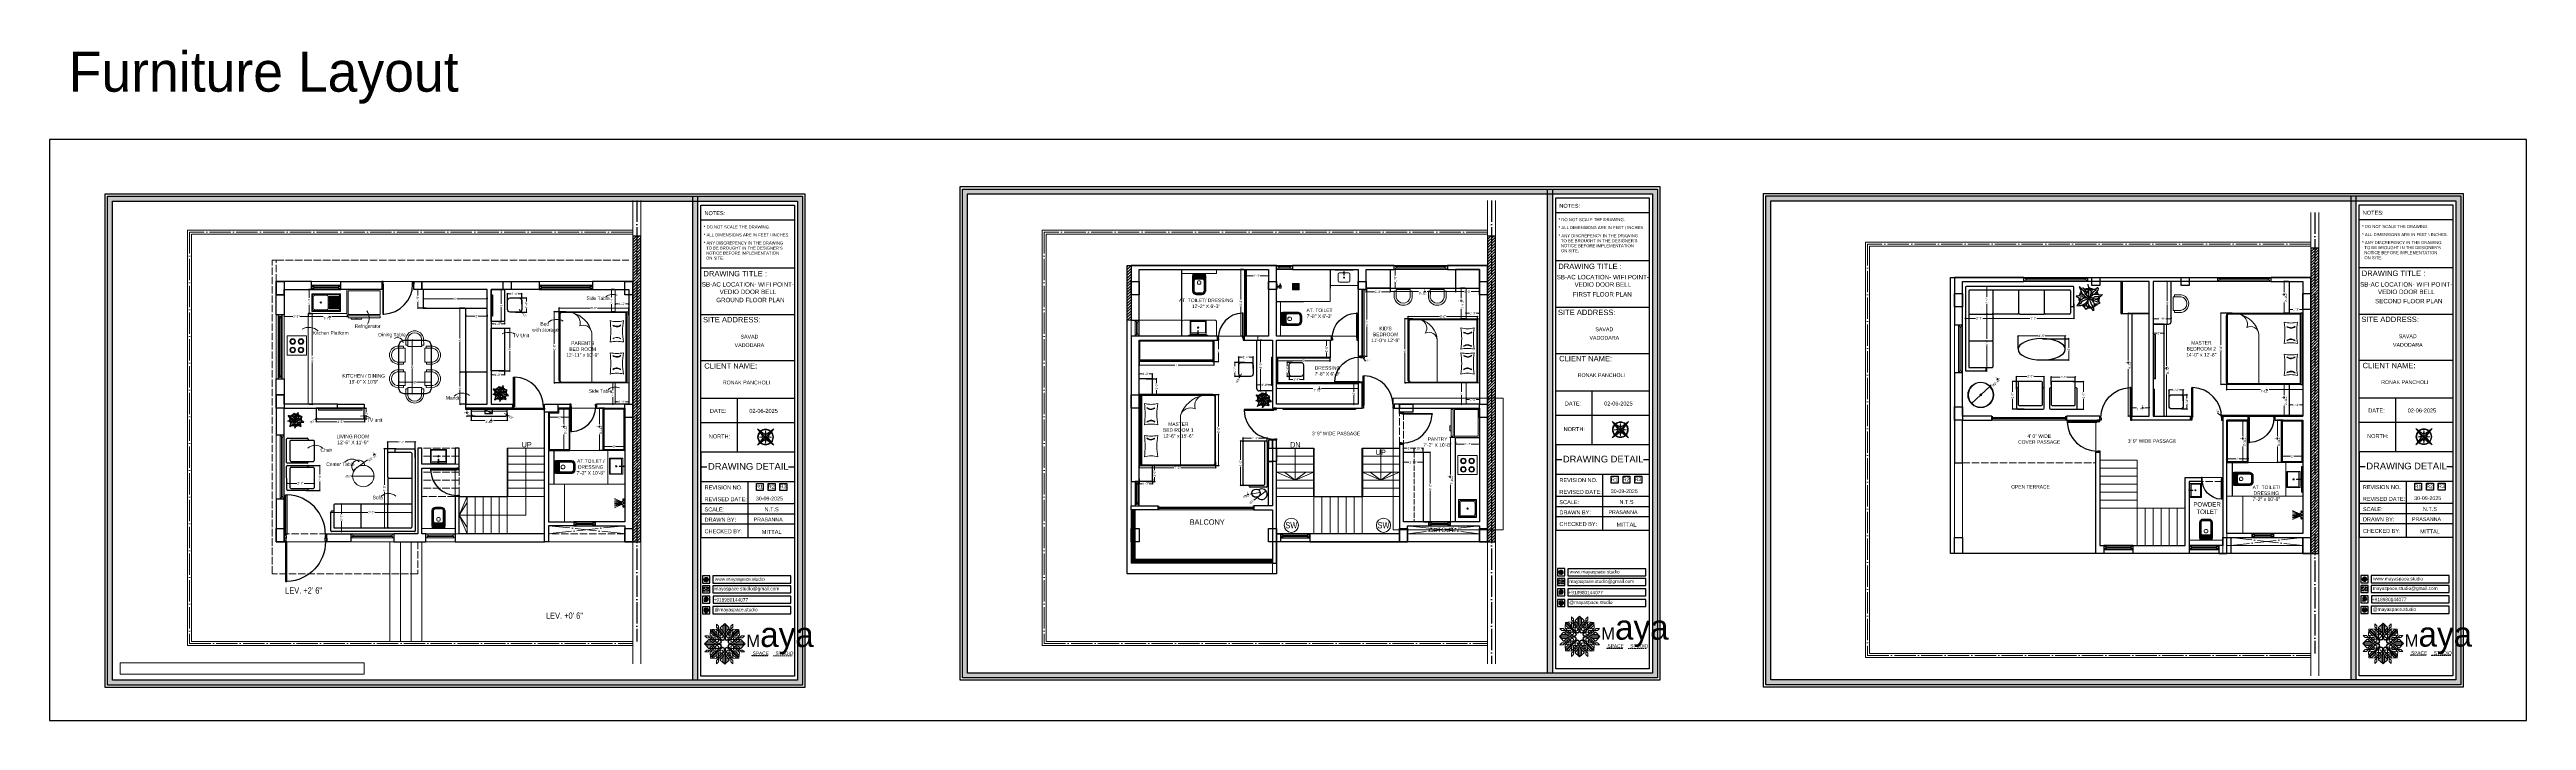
# Model space of a CAD drawing. Header units: millimetres. Extents: x 56222 to 3066687, y -650199 to -121287.
# Drawn here: x 140058 to 142841, y -176727 to -175973 of the extents above; entities that cross this region are included whole.
import ezdxf
from ezdxf.enums import TextEntityAlignment as Align

# ---------------------------------------------------------------- set-up
doc = ezdxf.new("R2010")
doc.units = ezdxf.units.MM
doc.header["$MEASUREMENT"] = 0
doc.header["$PDMODE"] = 35
for name, pattern in [('ACAD_ISO02W100', [15, 12, -3]), ('ACAD_ISO04W100', [30, 24, -3, 0, -3]), ('DASHED', [0.75, 0.5, -0.25]), ('DASHEDX2', [1.5, 1, -0.5])]:
    doc.linetypes.add(name, pattern=pattern)
doc.layers.get('Defpoints').update_dxf_attribs({"color": 220})
for name, color, linetype in [('AR DOOR', 40, 'Continuous'), ('AR ELE-5', 134, 'Continuous'), ('GROUND FLOOR  ( Text )', 251, 'Continuous'), ('str coll', 6, 'Continuous')]:
    doc.layers.add(name, color=color, linetype=linetype)
for name, color, linetype, lineweight in [('CENTERLINE ( COLUMN ) ~ DIM', 7, 'Continuous', 9), ('COLUMN', 1, 'Continuous', 30), ('dim05', 1, 'Continuous', 13), ('Dimension', 10, 'DASHEDX2', 20), ('ELEVATION ( SPIRAL STAIR )', 250, 'Continuous', 9), ('FIRST FLOOR', 7, 'Continuous', 9), ('FIRST FLOOR ( DW_RAIL )', 7, 'Continuous', 9), ('FIRST FLOOR ( TEXT )', 7, 'Continuous', 9), ('FIRST FLOOR_( D - W & RAILING )', 251, 'Continuous', 9), ('FIRST FLOOR_( PLine )_', 251, 'Continuous', 30), ('FIRST FLOOR_( STAIR )', 251, 'Continuous', 9), ('FUR', 250, 'Continuous', 0), ('FURNITURE', 32, 'Continuous', 9), ('furniture dimensions', 1, 'DASHED', 0), ('GROUND FLOOR', 7, 'Continuous', 9), ('GROUND FLOOR  ( DIM )', 7, 'Continuous', 9), ('GROUND FLOOR  ( HATCH )', 251, 'Continuous', 9), ('GROUND FLOOR  ( PLINE )', 251, 'Continuous', 30), ('GROUND FLOOR ( DW_RAIL )', 7, 'Continuous', 9), ('GROUND FLOOR ( STAIR )', 251, 'Continuous', 9), ('Labelling', 1, 'Continuous', 25), ('NAME PLATE', 7, 'Continuous', 25), ('SECOND FLOOR', 7, 'Continuous', 9), ('SECOND FLOOR  ( PLINE )', 251, 'Continuous', 30), ('SECOND FLOOR ( DW_RAIL )', 7, 'Continuous', 9), ('SECOND FLOOR ( PLine )', 7, 'Continuous', 30), ('SECOND FLOOR ( TEXT )', 7, 'Continuous', 9), ('title block', 7, 'Continuous', 9), ('UTILITY', 48, 'Continuous', 9), ('wall', 7, 'Continuous', 30), ('X_PLOT', 1, 'Continuous', 9), ('XX~SLAB ( BEAM )~ ( DIM )', 7, 'Continuous', 9)]:
    doc.layers.add(name, color=color, linetype=linetype, lineweight=lineweight)
doc.layers.add('PDF_INT-ELEC SWITCH BOARD', color=7, linetype='Continuous', true_color=0x00751d)
doc.layers.add('XX~SLAB ( PLINE )', color=251, linetype='Continuous', plot=False)
doc.styles.add('Arial', font='arial.ttf')
doc.styles.add('century g', font='GOTHIC.TTF')
doc.styles.add("Cn_BT_0'-0", font='swissc.ttf')
doc.styles.add('Cn_BT_7', font='swissc.ttf', dxfattribs={"height": 7})
doc.styles.add('KATHA', font='swissc.ttf')
doc.styles.get("Standard").update_dxf_attribs({"font": 'arial.ttf', "height": 6})
doc.dimstyles.new('ISO-25', dxfattribs={"dimtxt": 2.5, "dimasz": 1, "dimexe": 0.5, "dimexo": 1, "dimtad": 0, "dimdec": 1, "dimlunit": 4, "dimtxsty": 'Standard', "dimblk": 'OBLIQUE', "dimcen": 2.5, "dimclrd": 1, "dimclre": 1, "dimclrt": 5, "dimadec": 0, "dimazin": 0, "dimtfac": 1, "dimtdec": 1, "dimtmove": 0, "dimatfit": 3, "dimfxl": 1, "dimlwd": -1, "dimarcsym": 0})

# ---------------------------------------------------------------- blocks, each defined once
blk = doc.blocks.new('A$C744D1EC1')
at = {"layer": 'FURNITURE'}
for p, q in [((-2.3, -0.4), (-2.3, 0)), ((-2.3, -0.4), (-2.3, 0)), ((0, -0.4), (0, 0)), ((0, -0.4), (0, 0)), ((2.3, -0.4), (2.3, 0)), ((2.3, -0.4), (2.3, 0)), ((-2.3, -0.4), (2.3, -0.4)), ((-2.3, -0.4), (2.3, -0.4)), ((-1.3, -2.6), (-1.3, -4.1)), ((-1.1, -2.4), (1.1, -2.4)), ((-1.1, -4.3), (1.1, -4.3)), ((-0.4, -0.4), (-0.4, -2.4)), ((0, -3.2), (2.6, -3.2)), ((0, -3.5), (2.6, -3.5)), ((0.4, -0.4), (0.4, -2.4)), ((1.3, -2.6), (1.3, -3.2)), ((1.3, -3.5), (1.3, -4.1))]:
    blk.add_line(p, q, dxfattribs=at)
for points in [[(-3, -15.1), (-3, -20.9, 0.414214), (-2.9, -21), (2.9, -21, 0.414214), (3, -20.9), (3, -15.1, 0.414214), (2.9, -15), (-2.9, -15, 0.414214)], [(-2.8, -15.3), (-2.8, -20.7, 0.414214), (-2.7, -20.8), (2.7, -20.8, 0.414214), (2.8, -20.7), (2.8, -15.3, 0.414214), (2.7, -15.2), (-2.7, -15.2, 0.414214)]]:
    blk.add_lwpolyline(points, format="xyb", close=True, dxfattribs=at)
for centre, radius in [((-2.2, -15.8), 0.0985), ((-2.2, -16.3), 0.0985), ((-2.2, -16.9), 0.0985), ((-2.2, -17.4), 0.0985), ((-2.2, -18), 0.0985), ((-2.2, -18.6), 0.0985), ((-2.2, -19.1), 0.0985), ((-2.2, -19.7), 0.0985), ((-2.2, -20.2), 0.0985), ((-1.7, -15.8), 0.0985), ((-1.7, -16.3), 0.0985), ((-1.7, -16.9), 0.0985), ((-1.7, -17.4), 0.0985), ((-1.7, -18), 0.0985), ((-1.7, -18.6), 0.0985), ((-1.7, -19.1), 0.0985), ((-1.7, -19.7), 0.0985), ((-1.7, -20.2), 0.0985), ((-1.1, -15.8), 0.0985), ((-1.1, -16.3), 0.0985), ((-1.1, -16.9), 0.0985), ((-1.1, -17.4), 0.0985), ((-1.1, -18), 0.0985), ((-1.1, -18.6), 0.0985), ((-1.1, -19.1), 0.0985), ((-1.1, -19.7), 0.0985), ((-1.1, -20.2), 0.0985), ((-0.6, -15.8), 0.0985), ((-0.6, -16.3), 0.0985), ((-0.6, -16.9), 0.0985), ((-0.6, -17.4), 0.0985), ((-0.6, -18), 0.0985), ((-0.6, -18.6), 0.0985), ((-0.6, -19.1), 0.0985), ((-0.6, -19.7), 0.0985), ((-0.6, -20.2), 0.0985), ((0, -15.8), 0.0985), ((0, -16.3), 0.0985), ((0, -16.9), 0.0985), ((0, -17.4), 0.0985), ((0, -18), 0.0985), ((0, -18.6), 0.0985), ((0, -19.1), 0.0985), ((0, -19.7), 0.0985), ((0, -20.2), 0.0985), ((0.6, -15.8), 0.0985), ((0.6, -16.3), 0.0985), ((0.6, -16.9), 0.0985), ((0.6, -17.4), 0.0985), ((0.6, -18), 0.0985), ((0.6, -18.6), 0.0985), ((0.6, -19.1), 0.0985), ((0.6, -19.7), 0.0985), ((0.6, -20.2), 0.0985), ((1.1, -15.8), 0.0985), ((1.1, -16.3), 0.0985), ((1.1, -16.9), 0.0985), ((1.1, -17.4), 0.0985), ((1.1, -18), 0.0985), ((1.1, -18.6), 0.0985), ((1.1, -19.1), 0.0985), ((1.1, -19.7), 0.0985), ((1.1, -20.2), 0.0985), ((1.7, -15.8), 0.0985), ((1.7, -16.3), 0.0985), ((1.7, -16.9), 0.0985), ((1.7, -17.4), 0.0985), ((1.7, -18), 0.0985), ((1.7, -18.6), 0.0985), ((1.7, -19.1), 0.0985), ((1.7, -19.7), 0.0985), ((1.7, -20.2), 0.0985), ((2.2, -15.8), 0.0985), ((2.2, -16.3), 0.0985), ((2.2, -16.9), 0.0985), ((2.2, -17.4), 0.0985), ((2.2, -18), 0.0985), ((2.2, -18.6), 0.0985), ((2.2, -19.1), 0.0985), ((2.2, -19.7), 0.0985), ((2.2, -20.2), 0.0985), ((2.6, -3.3), 0.197)]:
    blk.add_circle(centre, radius, dxfattribs=at)
for centre, start, end in [((-1.1, -2.6), 90, 180), ((-1.1, -4.1), 180, 270), ((0, -3.3), 90, 270), ((1.1, -2.6), 0, 90), ((1.1, -4.1), 270, 0)]:
    blk.add_arc(centre, 0.197, start, end, dxfattribs=at)
blk = doc.blocks.new('FSFSF')
at = {"color": 42, "lineweight": 5, "true_color": 0xe0ac11}
for p, q in [((28587.7, 131.2), (28591.1, 131.2)), ((28589.8, 129.1), (28587.7, 131.2)), ((28597.5, 124.8), (28591.1, 131.2)), ((28593.2, 131.5), (28593.5, 137.7)), ((28593.2, 131.5), (28601.7, 122.7)), ((28601.2, 130.2), (28593.2, 131.5)), ((28593.4, 135), (28594.6, 136.1)), ((28593.4, 135), (28597.6, 130.8)), ((28599.8, 138.1), (28593.5, 137.7)), ((28595.1, 136.7), (28594.5, 136.7)), ((28594.6, 136.1), (28594.6, 136.7)), ((28605.2, 125), (28594.6, 136.1)), ((28596.2, 137.9), (28595.1, 136.7)), ((28606.3, 126.1), (28595.1, 136.7)), ((28596.2, 137.9), (28600.5, 133.6)), ((28599.8, 138.1), (28608.6, 129.6)), ((28601, 130), (28599.8, 138.1)), ((28600, 143.5), (28600, 140.2)), ((28602.1, 141.4), (28600, 143.5)), ((28606.5, 133.8), (28600, 140.2)), ((28602.1, 141.4), (28602.1, 132)), ((28604.7, 132), (28602.1, 132)), ((28603.9, 139.7), (28608.6, 144.1)), ((28603.9, 126.6), (28603.9, 139.7)), ((28603.9, 139.7), (28608.6, 133)), ((28606.5, 133.8), (28604.7, 132)), ((28605.9, 129.2), (28608.6, 133)), ((28607.9, 142.2), (28606.6, 142.2)), ((28606.6, 142.2), (28606.6, 135.8)), ((28607.9, 142.2), (28608.6, 142.8)), ((28607.9, 142.2), (28607.9, 126.6)), ((28613.3, 139.7), (28608.6, 144.1)), ((28609.3, 142.2), (28608.6, 142.8)), ((28613.3, 139.7), (28608.6, 133)), ((28617.4, 138.1), (28608.6, 129.6)), ((28611.3, 129.2), (28608.6, 133)), ((28609.3, 142.2), (28609.3, 126.6)), ((28609.3, 142.2), (28610.6, 142.2)), ((28610.6, 142.2), (28610.6, 135.8)), ((28610.7, 133.8), (28617.1, 140.2)), ((28610.7, 133.8), (28612.4, 132)), ((28610.9, 126.1), (28622, 136.7)), ((28612, 125), (28622.6, 136.1)), ((28612.4, 132), (28615, 132)), ((28613.3, 126.6), (28613.3, 139.7)), ((28615, 141.4), (28617.1, 143.5)), ((28615, 141.4), (28615, 132)), ((28624, 131.5), (28615.5, 122.7)), ((28615.9, 130.2), (28624, 131.5)), ((28616.1, 130), (28617.4, 138.1)), ((28620.9, 137.9), (28616.7, 133.6)), ((28617.1, 143.5), (28617.1, 140.2)), ((28617.4, 138.1), (28623.6, 137.7)), ((28623.8, 135), (28619.6, 130.8)), ((28619.7, 124.8), (28626.1, 131.2)), ((28620.9, 137.9), (28622, 136.7)), ((28622, 136.7), (28622.6, 136.7)), ((28622.6, 136.1), (28622.6, 136.7)), ((28623.8, 135), (28622.6, 136.1)), ((28624, 131.5), (28623.6, 137.7)), ((28629.5, 131.2), (28626.1, 131.2)), ((28627.3, 129.1), (28629.5, 131.2)), ((28591.6, 127.4), (28587.2, 122.7)), ((28591.6, 117.9), (28587.2, 122.7)), ((28589.8, 116.2), (28587.7, 114.1)), ((28587.7, 114.1), (28591.1, 114.1)), ((28589, 123.3), (28588.4, 122.7)), ((28589, 122), (28588.4, 122.7)), ((28589, 123.3), (28589, 124.7)), ((28589, 124.7), (28595.4, 124.7)), ((28589, 123.3), (28604.7, 123.3)), ((28589, 122), (28604.7, 122)), ((28589, 122), (28589, 120.7)), ((28589, 120.7), (28595.4, 120.7)), ((28589.8, 129.1), (28599.3, 129.1)), ((28589.8, 116.2), (28599.3, 116.2)), ((28597.5, 120.5), (28591.1, 114.1)), ((28604.7, 127.4), (28591.6, 127.4)), ((28591.6, 127.4), (28598.2, 122.7)), ((28591.6, 117.9), (28598.2, 122.7)), ((28604.7, 117.9), (28591.6, 117.9)), ((28593.2, 113.9), (28601.7, 122.7)), ((28601.2, 115.1), (28593.2, 113.9)), ((28593.2, 113.9), (28593.5, 107.6)), ((28593.4, 110.3), (28597.6, 114.5)), ((28593.4, 110.3), (28594.6, 109.2)), ((28599.8, 107.2), (28593.5, 107.5)), ((28595.1, 108.5), (28594.5, 108.5)), ((28605.2, 120.4), (28594.6, 109.2)), ((28594.6, 109.2), (28594.6, 108.6)), ((28606.3, 119.1), (28595.1, 108.5)), ((28596.2, 107.4), (28595.1, 108.5)), ((28596.2, 107.4), (28600.5, 111.6)), ((28597.5, 124.8), (28599.3, 126.5)), ((28597.5, 120.5), (28599.3, 118.8)), ((28602.1, 125.4), (28598.2, 122.7)), ((28602.1, 119.9), (28598.2, 122.7)), ((28599.3, 126.5), (28599.3, 129.1)), ((28599.3, 118.8), (28599.3, 116.2)), ((28599.8, 107.2), (28608.6, 115.7)), ((28601, 115.2), (28599.8, 107.2)), ((28606.5, 111.5), (28600, 105.1)), ((28600, 101.7), (28600, 105.1)), ((28605.9, 129.2), (28601, 130)), ((28605.9, 116), (28601, 115.2)), ((28602.1, 125.4), (28601.2, 130.2)), ((28602.1, 119.9), (28601.2, 115.1)), ((28602.3, 123.3), (28601.7, 122.7)), ((28602.3, 122), (28601.7, 122.7)), ((28602.1, 103.8), (28602.1, 113.3)), ((28604.7, 113.3), (28602.1, 113.3)), ((28602.3, 123.3), (28603, 122.7)), ((28602.3, 122), (28603, 122.7)), ((28605.2, 125), (28603, 122.7)), ((28605.2, 120.4), (28603, 122.7)), ((28603.7, 126.5), (28603.7, 127.4)), ((28604.7, 126.5), (28603.7, 126.5)), ((28604.7, 118.8), (28603.7, 118.8)), ((28603.7, 118.8), (28603.7, 117.9)), ((28604.7, 127.6), (28603.9, 127.6)), ((28607.9, 126.6), (28603.9, 126.6)), ((28607.9, 118.6), (28603.9, 118.6)), ((28603.9, 118.6), (28603.9, 105.5)), ((28604.7, 117.7), (28603.9, 117.7)), ((28603.9, 105.5), (28608.6, 112.2)), ((28603.9, 105.5), (28608.6, 101.1)), ((28604.7, 126.6), (28604.7, 127.6)), ((28604.7, 123.3), (28604.7, 127.4)), ((28604.7, 122), (28604.7, 117.9)), ((28604.7, 118.6), (28604.7, 117.7)), ((28606.5, 111.5), (28604.7, 113.3)), ((28605.9, 116), (28608.6, 112.2)), ((28606.3, 126.1), (28608.6, 128.3)), ((28606.3, 119.1), (28608.6, 117)), ((28606.6, 103), (28606.6, 109.4)), ((28607.9, 128.9), (28608.6, 129.6)), ((28607.9, 128.9), (28608.6, 128.3)), ((28607.9, 103), (28607.9, 118.6)), ((28607.9, 116.3), (28608.6, 117)), ((28607.9, 116.3), (28608.6, 115.7)), ((28609.3, 128.9), (28608.6, 129.6)), ((28609.3, 128.9), (28608.6, 128.3)), ((28610.9, 126.1), (28608.6, 128.3)), ((28610.9, 119.1), (28608.6, 117)), ((28609.3, 116.3), (28608.6, 117)), ((28609.3, 116.3), (28608.6, 115.7)), ((28611.3, 116), (28608.6, 112.2)), ((28617.4, 107.2), (28608.6, 115.7)), ((28613.3, 105.5), (28608.6, 112.2)), ((28613.3, 105.5), (28608.6, 101.1)), ((28609.3, 126.6), (28613.3, 126.6)), ((28609.3, 118.6), (28613.3, 118.6)), ((28609.3, 103), (28609.3, 118.6)), ((28610.6, 103), (28610.6, 109.4)), ((28610.7, 111.5), (28612.4, 113.3)), ((28610.7, 111.5), (28617.1, 105.1)), ((28610.9, 119.1), (28622, 108.5)), ((28611.3, 129.2), (28616.1, 130)), ((28611.3, 116), (28616.1, 115.2)), ((28612, 125), (28614.2, 122.7)), ((28612, 120.4), (28614.2, 122.7)), ((28612, 120.4), (28622.6, 109.2)), ((28612.4, 113.3), (28615, 113.3)), ((28612.5, 126.6), (28612.5, 127.6)), ((28612.5, 127.6), (28613.3, 127.6)), ((28612.5, 123.3), (28612.5, 127.4)), ((28612.5, 127.4), (28625.6, 127.4)), ((28612.5, 126.5), (28613.5, 126.5)), ((28628.2, 123.3), (28612.5, 123.3)), ((28612.5, 122), (28612.5, 117.9)), ((28628.2, 122), (28612.5, 122)), ((28612.5, 118.8), (28613.5, 118.8)), ((28612.5, 118.6), (28612.5, 117.7)), ((28612.5, 117.9), (28625.6, 117.9)), ((28612.5, 117.7), (28613.3, 117.7)), ((28613.3, 118.6), (28613.3, 105.5)), ((28613.5, 126.5), (28613.5, 127.4)), ((28613.5, 118.8), (28613.5, 117.9)), ((28614.9, 123.3), (28614.2, 122.7)), ((28614.9, 122), (28614.2, 122.7)), ((28614.9, 123.3), (28615.5, 122.7)), ((28614.9, 122), (28615.5, 122.7)), ((28615, 103.8), (28615, 113.3)), ((28615.1, 125.4), (28615.9, 130.2)), ((28615.1, 125.4), (28619, 122.7)), ((28615.1, 119.9), (28619, 122.7)), ((28615.1, 119.9), (28615.9, 115.1)), ((28624, 113.9), (28615.5, 122.7)), ((28615.9, 115.1), (28624, 113.9)), ((28616.1, 115.2), (28617.4, 107.2)), ((28620.9, 107.4), (28616.7, 111.6)), ((28617.1, 101.7), (28617.1, 105.1)), ((28617.4, 107.2), (28623.6, 107.5)), ((28627.3, 129.1), (28617.9, 129.1)), ((28617.9, 126.5), (28617.9, 129.1)), ((28619.7, 124.8), (28617.9, 126.5)), ((28619.7, 120.5), (28617.9, 118.8)), ((28617.9, 118.8), (28617.9, 116.2)), ((28627.3, 116.2), (28617.9, 116.2)), ((28625.6, 127.4), (28619, 122.7)), ((28625.6, 117.9), (28619, 122.7)), ((28623.8, 110.3), (28619.6, 114.5)), ((28619.7, 120.5), (28626.1, 114.1)), ((28620.9, 107.4), (28622, 108.5)), ((28628.2, 124.7), (28621.8, 124.7)), ((28628.2, 120.7), (28621.8, 120.7)), ((28622, 108.5), (28622.6, 108.5)), ((28623.8, 110.3), (28622.6, 109.2)), ((28622.6, 109.2), (28622.6, 108.6)), ((28624, 113.9), (28623.6, 107.6)), ((28625.6, 127.4), (28630, 122.7)), ((28625.6, 117.9), (28630, 122.7)), ((28629.5, 114.1), (28626.1, 114.1)), ((28627.3, 116.2), (28629.5, 114.1)), ((28628.2, 123.3), (28628.2, 124.7)), ((28628.2, 123.3), (28628.8, 122.7)), ((28628.2, 122), (28628.8, 122.7)), ((28628.2, 122), (28628.2, 120.7)), ((28602.1, 103.8), (28600, 101.7)), ((28607.9, 103), (28606.6, 103)), ((28607.9, 103), (28608.6, 102.4)), ((28609.3, 103), (28608.6, 102.4)), ((28609.3, 103), (28610.6, 103)), ((28615, 103.8), (28617.1, 101.7))]:
    blk.add_line(p, q, dxfattribs=at)
blk = doc.blocks.new('hgwg')
at = {"layer": 'Dimension', "true_color": 0xd39e00}
h = blk.add_hatch(color=42, dxfattribs=at)
h.dxf.hatch_style = 1
h.paths.add_polyline_path([(27505.7, 45.1), (27494.3, 45.1), (27494.3, 44.9), (27505.7, 44.9)])
h = blk.add_hatch(color=42, dxfattribs=at)
h.dxf.hatch_style = 1
h.paths.add_polyline_path([(27523.3, 44.9), (27509.7, 44.9), (27509.7, 44.8), (27523.3, 44.8)])
at = {"layer": 'Dimension', "color": 42, "true_color": 0xd39e00}
for p, q in [((27494.3, 45.1), (27505.7, 45.1)), ((27494.3, 44.9), (27494.3, 45.1)), ((27494.3, 44.9), (27505.7, 44.9)), ((27505.7, 45.1), (27505.7, 44.9)), ((27509.7, 44.9), (27523.3, 44.9)), ((27509.7, 44.9), (27509.7, 44.8)), ((27509.7, 44.8), (27523.3, 44.8)), ((27523.3, 44.8), (27523.3, 44.9))]:
    blk.add_line(p, q, dxfattribs=at)
at = {"layer": 'Dimension', "color": 42, "true_color": 0xd39e00, "attachment_point": 1}
for s, width, insert, char_height in [('{\\fCinzel|b0|i0|c0|p2;\\H1.5x;M\\fAmsterdam One|b0|i0|c0|p2;\\H2x;aya}', 85.328, (27490.2, 69.2), 6), ('{\\fCinzel|b0|i0|c0|p0;SPACE     STUDIO}', 66.129, (27494.8, 47.9), 2.5)]:
    blk.add_mtext_dynamic_manual_height_columns(s, width=width, gutter_width=30, heights=[0], dxfattribs=dict(at, insert=insert, char_height=char_height))
blk = doc.blocks.new('QEGW4TG')
at = {"layer": 'Dimension', "true_color": 0x000000}
h = blk.add_hatch(color=18, dxfattribs=at)
h.dxf.hatch_style = 1
h.paths.add_polyline_path([(2.7, 1.9, 0.170513), (2.9, 2, 0.190337), (3.1, 2.2, 0.316231), (3.1, 2.3), (2.8, 2.4, 0.273721), (2.7, 2.3, 0.040749), (2.6, 2.3, -0.441282), (2.5, 2.2, -0.11828), (2.1, 2.6, -0.441282), (2.1, 2.7, 0.040749), (2.1, 2.8, 0.290083), (2.1, 2.9), (2, 3.2, 0.316231), (1.9, 3.2, 0.190337), (1.7, 3, 0.170513), (1.7, 2.7, 0.252784)], flags=0)
h.paths.add_polyline_path([(1.2, 2), (1, 1.3, 0.550912), (1.1, 1.2), (1.8, 1.4, 6.344125)])
h.paths.add_polyline_path([(1.8, 1.7), (1.4, 1.6), (1.5, 2, -9.071339)], flags=16)
h.paths.add_polyline_path([(3.1, 2.2, -0.17811), (2.9, 2, -0.170513), (2.7, 1.9, -0.252784), (1.7, 2.7, -0.170513), (1.7, 3, -0.17811), (1.9, 3.2, -0.370089), (2, 3.2), (2.1, 2.9, -0.307185), (2.1, 2.8, -0.041087), (2.1, 2.7, 0.321676), (2.1, 2.7, 0.126524), (2.6, 2.2, 0.312216), (2.6, 2.3, -0.041087), (2.7, 2.3, -0.290673), (2.8, 2.4), (3.1, 2.3, -0.370089)], flags=0)
h = blk.add_hatch(color=18, dxfattribs=at)
h.dxf.hatch_style = 1
h.paths.add_polyline_path([(2.8, 2.4, 0.273721), (2.7, 2.3, 0.040749), (2.6, 2.3, -0.441282), (2.5, 2.2, -0.11828), (2.1, 2.6, -0.441282), (2.1, 2.7, 0.040749), (2.1, 2.8, 0.290083), (2.1, 2.9), (2, 3.2, 0.316231), (1.9, 3.2, 0.190337), (1.7, 3, 0.170513), (1.7, 2.7, 0.252784), (2.7, 1.9, 0.170513), (2.9, 2, 0.190337), (3.1, 2.2, 0.316231), (3.1, 2.3)])
for p, q in [((1.2, 2), (1, 1.3)), ((1.1, 1.2), (1.8, 1.4)), ((1.5, 2), (1.4, 1.6)), ((1.4, 1.6), (1.8, 1.7)), ((2, 3.2), (2.1, 2.9)), ((3.1, 2.3), (2.8, 2.4))]:
    blk.add_line(p, q)
blk.add_lwpolyline([(0, 0), (4.7, 0), (4.7, 4.7), (0, 4.7)], close=True)
for centre, radius, start, end in [((1.1, 1.3), 0.0598, 164.8483, 282.1458), ((2.4, 2.6), 1.34, 241.4727, 205.6422), ((2.4, 2.6), 1.04, 235.9962, 210.8333), ((2.1, 2.9), 0.364, 118.9685, 159.3648), ((2.1, 2.9), 0.39, 159.7007, 198.4072), ((3, 3.2), 1.33, 201.4218, 258.1669), ((1.9, 3.1), 0.0896, 41.8985, 123.1344), ((2.1, 2.7), 0.066, 135.9932, 224.8892), ((2, 2.9), 0.104, 320.3924, 28.6971), ((1.7, 3.2), 0.586, 312.4617, 321.8728), ((3.1, 3.4), 1.31, 216.5455, 243.5279), ((2.6, 2.3), 0.066, 234.2482, 323.1441), ((3.1, 1.9), 0.586, 137.2645, 146.6756), ((2.8, 2.3), 0.104, 70.4402, 138.745), ((2.8, 2.3), 0.39, 260.7301, 299.4366), ((2.8, 2.3), 0.364, 299.7725, 340.1688), ((3, 2.2), 0.0896, 336.0029, 57.2388)]:
    blk.add_arc(centre, radius, start, end)
blk = doc.blocks.new('ASGERG')
at = {"layer": 'Dimension', "true_color": 0x000000}
h = blk.add_hatch(color=18, dxfattribs=at)
h.dxf.hatch_style = 1
h.paths.add_polyline_path([(1, 1.7, 0.353872), (1.7, 1), (3, 1, 0.353872), (3.7, 1.7), (3.7, 3, 0.353872), (3, 3.7), (1.7, 3.7, 0.353872), (1, 3)])
h.paths.add_polyline_path([(1.3, 3, -0.353872), (1.7, 3.4), (2.9, 3.4, -0.353872), (3.4, 3), (3.4, 1.7, -0.353872), (2.9, 1.3), (1.7, 1.3, -0.353872), (1.3, 1.7)], flags=16)
h.paths.add_polyline_path([(3, 2.3, -1), (1.6, 2.3, -1)], flags=0)
h.paths.add_polyline_path([(2.7, 2.3, -1), (1.9, 2.3, -1)], flags=0)
h.paths.add_polyline_path([(2.9, 3, -1), (3.2, 3, -1)], flags=0)
h.paths.add_polyline_path([(1.6, 2.3, 1), (3, 2.3, 1)], flags=0)
h = blk.add_hatch(color=18, dxfattribs=at)
h.dxf.hatch_style = 1
h.paths.add_polyline_path([(1.6, 2.3, 1), (3, 2.3, 1)])
h.paths.add_polyline_path([(2.7, 2.3, -1), (1.9, 2.3, -1)], flags=16)
h = blk.add_hatch(color=18, dxfattribs=at)
h.dxf.hatch_style = 1
h.paths.add_polyline_path([(3.2, 3, 1), (2.9, 3, 1)])
for p, q in [((1, 3), (1, 1.7)), ((1.3, 3), (1.3, 1.7)), ((1.7, 3.7), (3, 3.7)), ((2.9, 3.4), (1.7, 3.4)), ((2.9, 1.3), (1.7, 1.3)), ((1.7, 1), (3, 1)), ((3.4, 3), (3.4, 1.7)), ((3.7, 3), (3.7, 1.7))]:
    blk.add_line(p, q)
blk.add_lwpolyline([(0, 0), (4.7, 0), (4.7, 4.7), (0, 4.7)], close=True)
for centre, radius in [((2.3, 2.3), 0.694), ((2.3, 2.3), 0.414), ((3, 3), 0.168)]:
    blk.add_circle(centre, radius)
for centre, radius, start, end in [((1.8, 2.9), 0.778, 94.8631, 172.8127), ((1.8, 1.8), 0.778, 187.1873, 265.1369), ((1.8, 2.9), 0.491, 94.8631, 172.8127), ((1.8, 1.8), 0.491, 187.1873, 265.1369), ((2.9, 2.9), 0.491, 7.1873, 85.1369), ((2.9, 1.8), 0.491, 274.8631, 352.8127), ((2.9, 2.9), 0.778, 7.1873, 85.1369), ((2.9, 1.8), 0.778, 274.8631, 352.8127)]:
    blk.add_arc(centre, radius, start, end)
blk = doc.blocks.new('ETYETE')
at = {"layer": 'Dimension', "true_color": 0x000000}
h = blk.add_hatch(color=18, dxfattribs=at)
h.dxf.hatch_style = 1
h.paths.add_polyline_path([(3.8, 1.1, 0.414214), (4.1, 1.5), (4.1, 3.3, 0.414214), (3.8, 3.7), (0.9, 3.7, 0.414214), (0.6, 3.3), (0.6, 1.5, 0.414214), (0.9, 1.1)])
h.paths.add_polyline_path([(2.6, 2.2), (3.9, 1.3, -0.198912), (3.8, 1.3), (0.9, 1.3, -0.198912), (0.8, 1.3), (2.1, 2.2), (2.3, 2)], flags=16)
h.paths.add_polyline_path([(2.3, 2.2), (0.9, 3.5, -0.028783), (0.9, 3.5), (3.8, 3.5, -0.028783), (3.8, 3.5)], flags=16)
h.paths.add_polyline_path([(2.7, 2.3), (3.9, 3.5, -0.202482), (4, 3.3), (4, 1.5, -0.043076), (4, 1.5)], flags=16)
h.paths.add_polyline_path([(2, 2.3), (0.7, 1.5, -0.043076), (0.7, 1.5), (0.7, 3.3, -0.202482), (0.8, 3.5)], flags=16)
blk.add_lwpolyline([(0, 0), (4.7, 0), (4.7, 4.7), (0, 4.7)], close=True)
at = {"layer": 'Dimension', "color": 18, "true_color": 0x000000}
for p, q in [((0.6, 3.3), (0.6, 1.5)), ((0.7, 3.3), (0.7, 1.5)), ((0.7, 1.5), (2, 2.3)), ((0.8, 3.5), (2, 2.3)), ((0.8, 1.3), (2.1, 2.2)), ((0.9, 3.7), (3.8, 3.7)), ((0.9, 3.5), (3.8, 3.5)), ((0.9, 3.5), (2.3, 2.2)), ((0.9, 1.3), (3.8, 1.3)), ((0.9, 1.1), (3.8, 1.1)), ((2.1, 2.2), (2.3, 2)), ((2.3, 2.2), (3.8, 3.5)), ((2.3, 2), (2.6, 2.2)), ((3.9, 1.3), (2.6, 2.2)), ((2.7, 2.3), (3.9, 3.5)), ((4, 1.5), (2.7, 2.3)), ((4, 3.3), (4, 1.5)), ((4.1, 3.3), (4.1, 1.5))]:
    blk.add_line(p, q, dxfattribs=at)
for centre, radius, start, end in [((0.9, 3.3), 0.358, 90, 180), ((0.9, 1.5), 0.358, 180, 270), ((0.9, 3.3), 0.224, 134.2136, 180), ((0.9, 1.5), 0.224, 180, 189.8662), ((0.9, 1.5), 0.224, 225, 270), ((0.9, 3.3), 0.224, 90, 96.5948), ((3.8, 3.3), 0.358, 0, 90), ((3.8, 3.3), 0.224, 83.4052, 90), ((3.8, 1.5), 0.358, 270, 0), ((3.8, 1.5), 0.224, 270, 315), ((3.8, 3.3), 0.224, 0, 45.7864), ((3.8, 1.5), 0.224, 350.1338, 0)]:
    blk.add_arc(centre, radius, start, end, dxfattribs=at)
blk = doc.blocks.new('DTGWEGEARG')
at = {"layer": 'Dimension', "true_color": 0x000000}
h = blk.add_hatch(color=18, dxfattribs=at)
h.dxf.hatch_style = 1
h.paths.add_polyline_path([(3.8, 2.3, 1), (0.8, 2.3, 1)])
h.paths.add_polyline_path([(2.5, 1, 0.105795), (3, 1.6, -0.055205), (3.3, 1.4, -0.169822)], flags=16)
h.paths.add_polyline_path([(2.4, 1.1), (2.4, 1.7, -0.058279), (2.8, 1.6, -0.103353)], flags=16)
h.paths.add_polyline_path([(2.3, 1.1, -0.101741), (1.9, 1.6, -0.057171), (2.3, 1.7)], flags=16)
h.paths.add_polyline_path([(2.2, 1, -0.169822), (1.4, 1.4, -0.055205), (1.7, 1.6, 0.105795)], flags=16)
h.paths.add_polyline_path([(3, 1.7, 0.081336), (3.1, 2.3), (3.7, 2.3, -0.152069), (3.4, 1.5, 0.05687)], flags=16)
h.paths.add_polyline_path([(2.9, 1.8, 0.061945), (2.4, 1.8), (2.4, 2.3), (3, 2.3, -0.081344)], flags=16)
h.paths.add_polyline_path([(2.3, 1.8, 0.060923), (1.8, 1.8, -0.081344), (1.7, 2.3), (2.3, 2.3)], flags=16)
h.paths.add_polyline_path([(1.7, 1.7, 0.05687), (1.3, 1.5, -0.152069), (1, 2.3), (1.5, 2.3, 0.081336)], flags=16)
h.paths.add_polyline_path([(2.4, 2.4), (2.4, 2.8, 0.061945), (2.9, 2.9, -0.080009), (3, 2.4)], flags=16)
h.paths.add_polyline_path([(3.1, 2.4, 0.080116), (3, 3, 0.05687), (3.4, 3.2, 0.028258), (3.3, 3.3, -0.055205), (3, 3.1, 0.105795), (2.5, 3.7, -0.36029), (3.7, 2.4)], flags=16)
h.paths.add_polyline_path([(2.3, 2.4), (1.7, 2.4, -0.080009), (1.8, 2.9, 0.060923), (2.3, 2.8)], flags=16)
h.paths.add_polyline_path([(1.5, 2.4), (1, 2.4, -0.150466), (1.3, 3.2, 0.05687), (1.7, 3, 0.080116)], flags=16)
h.paths.add_polyline_path([(2.4, 3), (2.4, 3.6, -0.103353), (2.8, 3, -0.058279)], flags=16)
h.paths.add_polyline_path([(2.3, 3, -0.057171), (1.9, 3, -0.101741), (2.3, 3.5)], flags=16)
h.paths.add_polyline_path([(1.7, 3.1, -0.055205), (1.4, 3.3, -0.169822), (2.2, 3.7, 0.105795)], flags=16)
blk.add_lwpolyline([(0, 0), (4.7, 0), (4.7, 4.7), (0, 4.7)], close=True)
at = {"layer": 'Dimension', "color": 18, "true_color": 0x000000}
for p, q in [((1, 2.4), (1.5, 2.4)), ((1, 2.3), (1.5, 2.3)), ((1.7, 2.4), (2.3, 2.4)), ((1.7, 2.3), (2.3, 2.3)), ((2.3, 3.5), (2.3, 3)), ((2.3, 2.8), (2.3, 2.4)), ((2.3, 2.3), (2.3, 1.8)), ((2.3, 1.7), (2.3, 1.1)), ((2.4, 3.6), (2.4, 3)), ((2.4, 2.8), (2.4, 2.4)), ((2.4, 2.4), (3, 2.4)), ((2.4, 2.3), (3, 2.3)), ((2.4, 2.3), (2.4, 1.8)), ((2.4, 1.7), (2.4, 1.1)), ((3.1, 2.4), (3.7, 2.4)), ((3.1, 2.3), (3.7, 2.3))]:
    blk.add_line(p, q, dxfattribs=at)
blk.add_circle((2.3, 2.3), 1.49, dxfattribs=at)
for centre, radius, start, end in [((2.3, 2.3), 1.34, 142.3819, 176.6093), ((2.3, 2.3), 1.34, 183.0315, 217.6181), ((2.3, 4.7), 1.9, 236.1399, 249.1595), ((2.3, -0.1), 1.9, 110.8405, 123.8601), ((2.3, 2.3), 1.34, 97.3549, 135.9073), ((2.3, 4.7), 1.75, 236.7417, 249.3811), ((2.3, -0.1), 1.75, 110.6189, 123.2583), ((2.3, 2.3), 1.34, 224.0927, 262.6451), ((3.3, 2.3), 1.73, 159.0567, 177.3789), ((3.3, 2.3), 1.73, 182.3435, 200.9433), ((3.3, 2.3), 1.73, 129.9301, 154.0867), ((3.3, 2.3), 1.58, 158.8325, 177.1302), ((3.3, 2.3), 1.58, 182.5658, 201.1675), ((3.3, 2.3), 1.73, 205.9133, 230.0699), ((2.3, 4.7), 1.9, 253.6799, 267.6253), ((2.3, -0.1), 1.9, 92.3747, 106.3201), ((3.3, 2.3), 1.58, 130.1073, 153.3446), ((2.3, 4.7), 1.75, 254.3336, 267.422), ((2.3, -0.1), 1.75, 92.578, 105.6664), ((3.3, 2.3), 1.58, 206.6554, 229.8927), ((1.4, 2.3), 1.58, 26.6554, 50.2584), ((2.3, 4.7), 1.75, 272.3248, 285.6664), ((2.3, 4.7), 1.9, 272.1415, 286.3201), ((2.3, -0.1), 1.9, 73.6799, 87.8585), ((2.3, -0.1), 1.75, 74.3336, 87.6752), ((1.4, 2.3), 1.58, 309.7416, 333.3446), ((2.3, 2.3), 1.34, 3.3907, 82.6451), ((1.4, 2.3), 1.73, 25.9133, 50.0699), ((1.4, 2.3), 1.73, 309.9301, 334.0867), ((2.3, 2.3), 1.34, 277.3549, 315.9073), ((1.4, 2.3), 1.58, 2.8698, 21.1675), ((1.4, 2.3), 1.58, 338.8325, 357.4342), ((2.3, 4.7), 1.75, 290.6189, 303.2583), ((2.3, 4.7), 1.9, 290.8405, 303.8601), ((1.4, 2.3), 1.73, 2.6211, 20.9433), ((1.4, 2.3), 1.73, 339.0567, 357.6565), ((2.3, -0.1), 1.9, 56.1399, 69.1595), ((2.3, -0.1), 1.75, 56.7417, 69.3811), ((2.3, 2.3), 1.34, 322.3819, 356.9685)]:
    blk.add_arc(centre, radius, start, end, dxfattribs=at)
blk = doc.blocks.new('4t')
at = {"transparency": 33554607}
h = blk.add_hatch(color=1, dxfattribs=at)
h.dxf.hatch_style = 1
h.paths.add_polyline_path([(45531.3, -35822.3), (45529.2, -35821.8), (45528.1, -35837)])
h = blk.add_hatch(color=1, dxfattribs=at)
h.dxf.hatch_style = 1
h.paths.add_polyline_path([(45533.4, -35822.8), (45531.3, -35822.3), (45528.1, -35837)])
h = blk.add_hatch(color=1, dxfattribs=at)
h.dxf.hatch_style = 1
h.paths.add_polyline_path([(45531.8, -35820.2), (45529.2, -35821.8), (45531.3, -35822.3)])
h = blk.add_hatch(color=1, dxfattribs=at)
h.dxf.hatch_style = 1
h.paths.add_polyline_path([(45531.8, -35820.2), (45531.3, -35822.3), (45533.4, -35822.8)])
at = {"layer": 'title block', "color": 7, "lineweight": 9}
for p, q in [((45530.5, -35816.7), (45526.9, -35812.5)), ((45526.9, -35812.5), (45529.2, -35817.5)), ((45535.5, -35803.4), (45530.2, -35817.6)), ((45535.5, -35803.4), (45531.8, -35820.2)), ((45534.4, -35818.5), (45535.5, -35803.4)), ((45530.2, -35817.6), (45515, -35816.5)), ((45515, -35816.5), (45529.2, -35821.8)), ((45515, -35816.5), (45531.8, -35820.2)), ((45528.3, -35821.5), (45524.1, -35825.1)), ((45524.1, -35825.1), (45529.2, -35822.8)), ((45531.8, -35820.2), (45528.1, -35837)), ((45529.2, -35821.8), (45528.1, -35837)), ((45528.1, -35837), (45533.4, -35822.8)), ((45531.8, -35820.2), (45529.2, -35821.8)), ((45531.8, -35820.2), (45530.2, -35817.6)), ((45534.4, -35818.5), (45531.8, -35820.2)), ((45533.4, -35822.8), (45531.8, -35820.2)), ((45531.8, -35820.2), (45548.6, -35823.9)), ((45533.1, -35823.7), (45536.7, -35827.9)), ((45533.4, -35822.8), (45548.6, -35823.9)), ((45539.5, -35815.3), (45534.4, -35817.6)), ((45548.6, -35823.9), (45534.4, -35818.5)), ((45536.7, -35827.9), (45534.4, -35822.8)), ((45535.3, -35818.9), (45539.5, -35815.3))]:
    blk.add_line(p, q, dxfattribs=at)
for radius, start, end in [(11.8, 81.36, 163.7665), (10.8, 82.4286, 162.6979), (10.8, 352.4286, 72.6979), (11.8, 351.36, 73.7665), (11.8, 171.36, 253.7665), (10.8, 172.4286, 252.6979), (11.8, 261.36, 343.7665), (10.8, 262.4286, 342.6979)]:
    blk.add_arc((45531.8, -35820.2), radius, start, end, dxfattribs=at)
blk = doc.blocks.new('LAYOUT FILE')
at = {"layer": 'NAME PLATE', "true_color": 0xd39e00}
h = blk.add_hatch(color=42, dxfattribs=at)
h.paths.add_polyline_path([(3346889.8, -513806.2), (3346889.8, -514260.7), (3347535.6, -514260.7), (3347535.6, -513806.2)])
h.paths.add_polyline_path([(3346894.4, -513810.7), (3347531, -513810.7), (3347531, -514256.2), (3346894.4, -514256.2)], flags=16)
blk.add_hatch(color=42, dxfattribs=at).paths.add_polyline_path([(3347433.6, -514256.2), (3347438.1, -514256.2), (3347438.1, -513806.2), (3347433.6, -513806.2)])
at = {"layer": 'NAME PLATE', "color": 42, "true_color": 0xd39e00}
for p, q in [((3347528, -513828.5), (3347441.2, -513828.5)), ((3347528, -513873), (3347441.2, -513873)), ((3347528, -513916.3), (3347441.2, -513916.3)), ((3347528, -513959.3), (3347441.2, -513959.3)), ((3347528, -513994.3), (3347441.2, -513994.3)), ((3347474.8, -513994.3), (3347474.8, -514044.1)), ((3347528, -514016.9), (3347441.2, -514016.9)), ((3347528, -514044.1), (3347441.2, -514044.1)), ((3347441.2, -514044.1), (3347441.2, -514123.4)), ((3347441.2, -514057.7), (3347446.8, -514057.7)), ((3347522.7, -514057.7), (3347528, -514057.7)), ((3347528, -514044.1), (3347528, -514123.4)), ((3347441.2, -514071.3), (3347528, -514071.3)), ((3347485, -514123.4), (3347485, -514071.3)), ((3347528, -514092.2), (3347441.2, -514092.2)), ((3347528, -514101.6), (3347441.2, -514101.6)), ((3347528, -514110.9), (3347441.2, -514110.9)), ((3347441.2, -514123.4), (3347528, -514123.4))]:
    blk.add_line(p, q, dxfattribs=at)
for points in [[(3346887.6, -513803.9), (3347537.8, -513803.9), (3347537.8, -514263), (3346887.6, -514263)], [(3346889.8, -513806.2), (3347535.6, -513806.2), (3347535.6, -514260.7), (3346889.8, -514260.7)], [(3346894.4, -513810.7), (3347531, -513810.7), (3347531, -514256.2), (3346894.4, -514256.2)], [(3347433.6, -514256.2), (3347433.6, -513806.2), (3347438.1, -513806.2), (3347438.1, -514256.2)], [(3347441.2, -514252.4), (3347441.2, -513814.4), (3347528, -513814.4), (3347528, -514252.4)], [(3347492.7, -514073.3), (3347499.1, -514073.3), (3347499.1, -514079.7), (3347492.7, -514079.7)], [(3347503.7, -514073.3), (3347510.1, -514073.3), (3347510.1, -514079.7), (3347503.7, -514079.7)], [(3347514.6, -514073.3), (3347521, -514073.3), (3347521, -514079.7), (3347514.6, -514079.7)]]:
    blk.add_lwpolyline(points, close=True, dxfattribs=at)
at = {"layer": 'NAME PLATE', "color": 0}
for points in [[(3347452.4, -514165.8), (3347524.8, -514165.8), (3347524.8, -514159.2), (3347452.4, -514159.2)], [(3347452.4, -514174.9), (3347524.8, -514174.9), (3347524.8, -514168.3), (3347452.4, -514168.3)], [(3347452.5, -514184.5), (3347524.8, -514184.5), (3347524.8, -514177.9), (3347452.5, -514177.9)], [(3347452.4, -514194.4), (3347524.8, -514194.4), (3347524.8, -514187.7), (3347452.4, -514187.7)]]:
    blk.add_lwpolyline(points, close=True, dxfattribs=at)
at = {"layer": 'NAME PLATE', "xscale": 0.6215000753186288, "yscale": 0.6215000753186288, "zscale": 0.6215000753186288, "rotation": 57.43675864906671}
blk.add_blockref('4t', (3313507.8, -525897.3), dxfattribs=at)
at = {"layer": 'NAME PLATE', "color": 0, "xscale": 1.413658832510879, "yscale": 1.413658832510879, "zscale": 1.413658832510879}
for name, p in [('DTGWEGEARG', (3347442.8, -514165.8)), ('ETYETE', (3347442.8, -514174.9)), ('QEGW4TG', (3347442.8, -514184.5)), ('ASGERG', (3347442.8, -514194.4))]:
    blk.add_blockref(name, p, dxfattribs=at)
at = {"layer": 'NAME PLATE', "color": 42, "true_color": 0xd39e00}
for name, p, xscale, yscale, zscale in [('FSFSF', (3322302.7, -514330.2), 0.8794785156214666, 0.8794785156214666, 0.8794785156214666), ('hgwg', (3312200.8, -514290.9), 1.283459272116341, 1.283459272116341, 1.283459272116341)]:
    blk.add_blockref(name, p, dxfattribs=dict(at, xscale=xscale, yscale=yscale, zscale=zscale))
at = {"layer": 'NAME PLATE', "style": 'Arial'}
for s, height, p in [('NOTES:', 3.7, (3347454.1, -513823.7)), ('DRAWING TITLE : ', 5.034, (3347474, -513880.6)), ('SITE ADDRESS:', 5.034, (3347469.9, -513923.4)), ('CLIENT NAME:', 5.034, (3347468.9, -513966.4)), ('DATE:', 3.7, (3347457.2, -514007.5)), ('02-06-2025', 3.7, (3347499.4, -514007.5)), ('NORTH:', 3.7, (3347458.4, -514031.3)), ('DRAWING DETAIL', 6.223, (3347485.2, -514060.4)), ('REVISION NO.', 3.699, (3347462.2, -514078.7)), ('REVISED DATE: ', 3.699, (3347464.9, -514089.7)), ('SCALE:', 3.7, (3347453.7, -514099.2)), ('DRAWN BY:', 3.7, (3347459.2, -514108.7)), ('CHECKED BY:', 3.699, (3347462.1, -514119.5)), ('MITTAL', 3.7, (3347506.9, -514120))]:
    blk.add_text(s, height=height, dxfattribs=at).set_placement(p, align=Align.CENTER)
for s, insert, char_height, width, attachment_point in [('* DO NOT SCALE THE DRAWING.', (3347443.8, -513833.3, 0), 2.797, 108.076, 1), ('* ALL DIMENSIONS ARE IN FEET \\\\ INCHES.', (3347443.8, -513840.7, 0), 2.797, 108.076, 1), ("* ANY DISCREPENCY IN THE DRAWING \\P  TO BE BROUGHT IN THE DESIGNER'S\\P  NOTICE BEFORE IMPLEMENTATION \\P  ON SITE.", (3347443.8, -513848.2, 0), 2.797, 108.076, 1), ('N.T.S', (3347506.9, -514095.3, 0), 3.7, 7.219, 2)]:
    blk.add_mtext(s, dxfattribs=dict(at, insert=insert, char_height=char_height, width=width, attachment_point=attachment_point))
at = {"layer": 'NAME PLATE', "color": 0, "char_height": 3.161, "attachment_point": 1}
for s, width, gutter_width, insert in [('+918980144077', 120.68, 25.9, (3347453, -514179.8, 0)), ('www.mayaspace.studio', 49.605, 41.5, (3347454.1, -514160.5, 0)), ('mayaspace.studio@gmail.com', 30.947, 25.9, (3347453.8, -514169.4, 0)), ('@mayaspace.studio', 30.947, 25.9, (3347453.8, -514188.9, 0))]:
    blk.add_mtext_dynamic_manual_height_columns(s, width=width, gutter_width=gutter_width, heights=[0], dxfattribs=dict(at, insert=insert))
blk = doc.blocks.new('*U255')
for points in [[(0, 0), (0, 1120), (-30, 1120), (-30, 0)], [(40, 0), (0, 0), (0, -30), (-10, -30), (-10, -100), (40, -100)], [(-1160, 0), (-1120, 0), (-1120, -30), (-1110, -30), (-1110, -100), (-1160, -100)]]:
    blk.add_lwpolyline(points, close=True)
at = {"layer": 'AR ELE-5', "linetype": 'ByBlock', "ltscale": 15}
blk.add_arc((2, -1), 1122, 92.37301, 179.96526, dxfattribs=at)
blk = doc.blocks.new('*U256')
for points in [[(-1160, 0), (-1120, 0), (-1120, 30), (-1110, 30), (-1110, 100), (-1160, 100)], [(0, 0), (0, -1120), (-30, -1120), (-30, 0)], [(40, 0), (0, 0), (0, 30), (-10, 30), (-10, 100), (40, 100)]]:
    blk.add_lwpolyline(points, close=True)
at = {"layer": 'AR ELE-5', "linetype": 'ByBlock', "ltscale": 15}
blk.add_arc((2, 1), 1122, 180.03474, 267.62699, dxfattribs=at)
blk = doc.blocks.new('*U266')
for points in [[(-40, 0), (0, 0), (0, 30), (10, 30), (10, 100), (-40, 100)], [(0, 0), (0, -1120), (30, -1120), (30, 0)], [(1160, 0), (1120, 0), (1120, 30), (1110, 30), (1110, 100), (1160, 100)]]:
    blk.add_lwpolyline(points, close=True)
at = {"layer": 'AR ELE-5', "linetype": 'ByBlock', "ltscale": 15}
blk.add_arc((-2, 1), 1122, 272.37301, 359.96526, dxfattribs=at)
blk = doc.blocks.new("SINK 20'' X 20''")
at = {"layer": 'FURNITURE'}
for p, q in [((3351629, -518299.5), (3351629, -518283)), ((3351629.8, -518282.2), (3351646.6, -518282.2)), ((3351632.1, -518283), (3351644.2, -518283)), ((3351647.4, -518283), (3351647.4, -518299.5)), ((3351629.8, -518297.2), (3351629.8, -518285.3)), ((3351646.6, -518300.3), (3351629.8, -518300.3)), ((3351644.2, -518299.5), (3351632.1, -518299.5)), ((3351646.6, -518285.3), (3351646.6, -518297.2))]:
    blk.add_line(p, q, dxfattribs=at)
blk.add_lwpolyline([(3351648.2, -518281.1), (3351628.2, -518281.1), (3351628.2, -518301.1), (3351648.2, -518301.1)], close=True, dxfattribs=at)
blk.add_circle((3351638.2, -518291.3), 0.762, dxfattribs=at)
for centre, radius, start, end in [((3351629.8, -518283), 0.775, 90, 180), ((3351632.1, -518285.3), 2.32, 90, 180), ((3351644.2, -518285.3), 2.32, 0, 90), ((3351646.6, -518283), 0.775, 0, 90), ((3351629.8, -518299.5), 0.775, 180, 270), ((3351632.1, -518297.2), 2.32, 180, 270), ((3351644.2, -518297.2), 2.32, 270, 0), ((3351646.6, -518299.5), 0.775, 270, 0)]:
    blk.add_arc(centre, radius, start, end, dxfattribs=at)
blk = doc.blocks.new('sf sfs')
at = {"layer": 'FURNITURE'}
blk.add_line((3348686, -514612.1), (3348664.4, -514612.1), dxfattribs=at)
blk.add_lwpolyline([(3348664.4, -514612.1), (3348664.4, -514590.6), (3348686, -514590.6), (3348686, -514612.1)], dxfattribs=at)
for centre, radius in [((3348670.5, -514596.8), 3.14), ((3348670.5, -514606.3), 3.14), ((3348670.5, -514596.8), 2.24), ((3348670.5, -514606.3), 2.24), ((3348679.8, -514596.8), 3.14), ((3348679.8, -514606.3), 3.14), ((3348679.8, -514596.8), 2.24), ((3348679.8, -514606.3), 2.24)]:
    blk.add_circle(centre, radius, dxfattribs=at)
blk = doc.blocks.new('ARPLS010')
at = {"linetype": 'ByBlock'}
for p, q in [((-0.47, 0.23), (-0.64, 0.22)), ((-0.64, 0.22), (-0.48, 0.13)), ((-0.36, 0.15), (-0.49, 0.17)), ((-0.48, 0.13), (-0.43, 0.05)), ((-0.36, 0.24), (-0.47, 0.23)), ((-0.43, 0.05), (-0.35, -0.01)), ((-0.28, 0.25), (-0.36, 0.24)), ((-0.29, 0.11), (-0.36, 0.15)), ((-0.29, 0.42), (-0.3, 0.31)), ((-0.3, 0.31), (-0.28, 0.26)), ((-0.28, 0.47), (-0.29, 0.42)), ((-0.18, 0.07), (-0.29, 0.11)), ((-0.25, 0.54), (-0.28, 0.47)), ((-0.21, 0.23), (-0.28, 0.25)), ((-0.18, 0.49), (-0.25, 0.54)), ((-0.22, 0.48), (-0.16, 0.35)), ((-0.13, 0.18), (-0.21, 0.23)), ((-0.13, 0.46), (-0.18, 0.49)), ((-0.11, 0.04), (-0.18, 0.07)), ((-0.16, 0.35), (-0.14, 0.3)), ((-0.14, 0.3), (-0.08, 0.13)), ((-0.07, 0.4), (-0.13, 0.46)), ((-0.06, 0.11), (-0.13, 0.18)), ((-0.01, 0.02), (-0.11, 0.04)), ((-0.08, -0.03), (0.01, 0.02)), ((0, 0.01), (-0.08, -0.16)), ((-0.04, 0.3), (-0.07, 0.4)), ((-0.05, 0.23), (-0.07, 0.14)), ((-0.07, 0.14), (-0.02, 0.02)), ((-0.04, 0.34), (-0.05, 0.23)), ((-0.01, 0.46), (-0.04, 0.34)), ((-0.02, 0.02), (0.01, 0.01)), ((0.12, 0.6), (-0.01, 0.46)), ((0.01, 0.21), (0.08, 0.29)), ((0.06, 0.11), (0.01, 0.21)), ((0.01, 0.01), (0.06, 0.11)), ((0.01, 0), (0.07, 0.03)), ((0.01, 0.02), (0.02, -0.12)), ((0.02, 0), (0.09, 0.01)), ((0.07, 0.03), (0.16, 0.16)), ((0.08, 0.41), (0.09, 0.45)), ((0.08, 0.36), (0.08, 0.41)), ((0.08, 0.29), (0.08, 0.36)), ((0.09, 0.45), (0.13, 0.52)), ((0.09, 0.07), (0.19, 0.09)), ((0.09, 0.01), (0.17, -0.01)), ((0.18, 0.67), (0.12, 0.6)), ((0.23, 0.16), (0.13, 0.13)), ((0.16, 0.16), (0.2, 0.25)), ((0.17, 0.57), (0.18, 0.67)), ((0.2, 0.43), (0.17, 0.57)), ((0.17, -0.01), (0.21, 0)), ((0.19, 0.09), (0.3, 0.12)), ((0.2, 0.35), (0.2, 0.43)), ((0.2, 0.25), (0.2, 0.35)), ((0.21, 0), (0.25, -0.03)), ((0.25, 0.31), (0.22, 0.29)), ((0.32, 0.21), (0.23, 0.16)), ((0.33, 0.38), (0.25, 0.31)), ((0.3, 0.12), (0.41, 0.07)), ((0.31, 0.11), (0.37, 0.13)), ((0.31, -0.01), (0.43, 0.01)), ((0.36, 0.27), (0.32, 0.21)), ((0.41, 0.44), (0.33, 0.38)), ((0.42, 0.37), (0.36, 0.27)), ((0.37, 0.13), (0.43, 0.18)), ((0.48, 0.46), (0.41, 0.44)), ((0.41, 0.07), (0.48, 0.02)), ((0.43, 0.18), (0.46, 0.24)), ((0.46, 0.3), (0.48, 0.35)), ((0.46, 0.24), (0.46, 0.3)), ((0.54, 0.43), (0.48, 0.46)), ((0.48, 0.35), (0.53, 0.42)), ((0.48, 0.02), (0.69, -0.07)), ((0.53, 0.42), (0.54, 0.43)), ((-0.46, -0.07), (-0.56, -0.15)), ((-0.56, -0.15), (-0.52, -0.17)), ((-0.52, -0.17), (-0.45, -0.22)), ((-0.37, -0.04), (-0.46, -0.07)), ((-0.45, -0.22), (-0.36, -0.2)), ((-0.34, -0.14), (-0.41, -0.12)), ((-0.38, -0.62), (-0.37, -0.5)), ((-0.27, -0.53), (-0.38, -0.62)), ((-0.31, -0.03), (-0.37, -0.04)), ((-0.37, -0.5), (-0.36, -0.41)), ((-0.36, -0.2), (-0.26, -0.2)), ((-0.36, -0.41), (-0.32, -0.29)), ((-0.35, -0.01), (-0.26, -0.05)), ((-0.27, -0.13), (-0.34, -0.14)), ((-0.32, -0.29), (-0.26, -0.2)), ((-0.29, -0.45), (-0.31, -0.5)), ((-0.2, -0.38), (-0.29, -0.45)), ((-0.19, -0.11), (-0.27, -0.13)), ((-0.14, -0.45), (-0.27, -0.53)), ((-0.26, -0.05), (-0.19, -0.04)), ((-0.26, -0.2), (-0.17, -0.1)), ((-0.14, -0.3), (-0.2, -0.38)), ((-0.19, -0.04), (-0.11, -0.05)), ((-0.17, -0.1), (-0.08, -0.03)), ((-0.08, -0.16), (-0.14, -0.3)), ((-0.02, -0.29), (-0.14, -0.45)), ((-0.11, -0.05), (-0.09, -0.04)), ((-0.04, -0.43), (-0.07, -0.35)), ((0, -0.48), (-0.04, -0.43)), ((0.02, -0.12), (-0.02, -0.29)), ((0.06, -0.27), (0, -0.18)), ((0.1, -0.65), (0, -0.48)), ((0.01, -0.01), (0.02, 0)), ((0.08, -0.06), (0.01, -0.01)), ((0.02, -0.02), (0.12, -0.12)), ((0.07, -0.18), (0.02, -0.1)), ((0.08, -0.34), (0.06, -0.27)), ((0.06, -0.45), (0.07, -0.41)), ((0.12, -0.24), (0.07, -0.18)), ((0.07, -0.41), (0.08, -0.34)), ((0.14, -0.08), (0.08, -0.06)), ((0.11, -0.5), (0.1, -0.65)), ((0.15, -0.45), (0.11, -0.5)), ((0.12, -0.12), (0.2, -0.19)), ((0.18, -0.3), (0.12, -0.24)), ((0.2, -0.14), (0.14, -0.08)), ((0.14, -0.26), (0.16, -0.34)), ((0.16, -0.34), (0.15, -0.45)), ((0.25, -0.36), (0.18, -0.3)), ((0.28, -0.12), (0.2, -0.14)), ((0.2, -0.19), (0.27, -0.2)), ((0.25, -0.03), (0.31, -0.01)), ((0.38, -0.42), (0.25, -0.36)), ((0.27, -0.2), (0.31, -0.22)), ((0.37, -0.06), (0.28, -0.12)), ((0.28, -0.11), (0.36, -0.16)), ((0.31, -0.22), (0.41, -0.3)), ((0.36, -0.16), (0.45, -0.23)), ((0.46, -0.02), (0.37, -0.06)), ((0.5, -0.47), (0.38, -0.42)), ((0.41, -0.3), (0.45, -0.39)), ((0.45, -0.23), (0.5, -0.32)), ((0.69, -0.07), (0.46, -0.02)), ((0.5, -0.32), (0.49, -0.4)), ((0.49, -0.4), (0.53, -0.45)), ((0.57, -0.49), (0.5, -0.47)), ((0.53, -0.45), (0.57, -0.49))]:
    blk.add_line(p, q, dxfattribs=at)
for radius, start, end in [(0.5, 164.9216, 191.0302), (0.458, 169.9629, 188.6517), (0.5, 126.2799, 152.7042), (0.458, 130.7647, 148.9789), (0.5, 87.2367, 107.9154), (0.458, 91.6596, 104.0784), (0.5, 49.0791, 67.0324), (0.458, 49.8461, 63.9764), (0.458, 5.0517, 21.9108), (0.5, 1.3782, 25.7565), (0.5, 205.1623, 226.3204), (0.458, 207.232, 224.0819), (0.5, 249.553, 272.4234), (0.458, 252.8522, 267.711), (0.5, 283.5324, 308.8712), (0.458, 289.266, 306.1107), (0.458, 334.5625, 357.1532), (0.5, 333.6991, 357.5577)]:
    blk.add_arc((0, 0), radius, start, end, dxfattribs=at)
blk = doc.blocks.new('A$C3EC62B37')
at = {"layer": 'FURNITURE', "lineweight": 30, "ltscale": 0.25, "true_color": 0xffffff}
h = blk.add_hatch(color=7, dxfattribs=at)
h.dxf.hatch_style = 1
h.paths.add_polyline_path([(-12.2, 0), (-12.2, 2.3), (-26.3, 2.3), (-26.3, 0)])
h.paths.add_polyline_path([(-26.3, 2.3), (-12.2, 2.3, 0.414214), (-11.8, 2.7), (-11.8, 20, 0.388639), (-16.2, 23.9), (-22.4, 23.9, 0.379499), (-26.7, 20), (-26.7, 2.7, 0.414214)])
h.paths.add_polyline_path([(-15.3, 6.3), (-23.1, 6.3, -0.414214), (-24.7, 7.8), (-24.7, 20, -0.349567), (-22.4, 21.9), (-16.2, 21.9, -0.364948), (-13.8, 20), (-13.8, 7.8, -0.414214)], flags=16)
h.paths.add_polyline_path([(-18.5, 8.2), (-20, 8.2, -0.414214), (-21.2, 9.4), (-21.2, 11, -0.414214), (-20, 12.1), (-18.5, 12.1, -0.414214), (-17.3, 11), (-17.3, 9.4, -0.414214)], flags=0)
h.paths.add_polyline_path([(-22.1, 4.5, -1), (-21.3, 4.5, -1)], flags=16)
at = {"layer": 'FURNITURE', "color": 0, "linetype": 'ByBlock', "lineweight": -2}
for p, q in [((-26.7, 2.7), (-26.7, 20)), ((-26.3, 2.3), (-12.2, 2.3)), ((-26.3, 2.3), (-26.3, 0)), ((-26.3, 0), (-12.2, 0)), ((-26.3, 0), (-12.2, 0)), ((-24.7, 7.8), (-24.7, 20)), ((-23.1, 6.3), (-15.3, 6.3)), ((-22.2, 23.9), (-16.2, 23.9)), ((-22.2, 21.9), (-16.2, 21.9)), ((-21.2, 9.4), (-21.2, 11)), ((-20, 12.1), (-18.5, 12.1)), ((-20, 8.2), (-18.5, 8.2)), ((-17.3, 9.4), (-17.3, 11)), ((-13.8, 7.8), (-13.8, 20)), ((-12.2, 2.3), (-12.2, 0)), ((-11.8, 2.7), (-11.8, 20))]:
    blk.add_line(p, q, dxfattribs=at)
for centre in [(-21.7, 4.5), (-16.8, 4.5)]:
    blk.add_circle(centre, 0.391, dxfattribs=at)
for centre, radius, start, end in [((-22.3, 19.5), 4.37, 89.0873, 174.0395), ((-26.3, 2.7), 0.391, 180, 270), ((-22.3, 19.5), 2.44, 88.437, 168.6348), ((-23.1, 7.8), 1.57, 180, 270), ((-20, 11), 1.17, 90, 180), ((-20, 9.4), 1.17, 180, 270), ((-18.5, 11), 1.17, 0, 90), ((-18.5, 9.4), 1.17, 270, 0), ((-16.2, 19.5), 4.37, 5.9605, 90.9127), ((-16.2, 19.5), 2.44, 11.3652, 91.563), ((-15.3, 7.8), 1.57, 270, 0), ((-12.2, 2.7), 0.391, 270, 0)]:
    blk.add_arc(centre, radius, start, end, dxfattribs=at)
blk = doc.blocks.new('*U353')
for points in [[(-40, 0), (0, 0), (0, 30), (10, 30), (10, 100), (-40, 100)], [(0, 0), (0, -1120), (30, -1120), (30, 0)], [(1160, 0), (1120, 0), (1120, 30), (1110, 30), (1110, 100), (1160, 100)]]:
    blk.add_lwpolyline(points, close=True)
at = {"layer": 'AR ELE-5', "linetype": 'ByBlock', "ltscale": 15}
blk.add_arc((-2, 1), 1122, 272.37301, 359.96526, dxfattribs=at)
blk = doc.blocks.new('*U257')
for points in [[(0, 0), (0, 1120), (30, 1120), (30, 0)], [(-40, 0), (0, 0), (0, -30), (10, -30), (10, -100), (-40, -100)], [(1160, 0), (1120, 0), (1120, -30), (1110, -30), (1110, -100), (1160, -100)]]:
    blk.add_lwpolyline(points, close=True)
at = {"layer": 'AR ELE-5', "linetype": 'ByBlock', "ltscale": 15}
blk.add_arc((-2, -1), 1122, 0.03474, 87.62699, dxfattribs=at)
blk = doc.blocks.new('SED S')
at = {"layer": 'FURNITURE', "elevation": -0.1}
for points in [[(3340618.7, -514630.8), (3340618.7, -514633.1), (3340654.7, -514633.1), (3340654.7, -514630.8)], [(3340618.7, -514634.6), (3340618.7, -514661.2), (3340654.7, -514661.2), (3340654.7, -514634.6)]]:
    blk.add_lwpolyline(points, close=True, dxfattribs=at)
at = {"layer": 'FURNITURE', "elevation": -0.1, "flags": 128}
for points in [[(3340639.6, -514630.8), (3340639.6, -514629.3), (3340645.2, -514629.3), (3340645.2, -514630.8)], [(3340645.7, -514630.8), (3340645.7, -514629.3), (3340651.3, -514629.3), (3340651.3, -514630.8)]]:
    blk.add_lwpolyline(points, dxfattribs=at)
blk = doc.blocks.new('SD DSD')
at = {"layer": 'FURNITURE'}
for p, q in [((3348483.7, -514625.3), (3348479.8, -514625.3)), ((3348483.7, -514625.3), (3348483.7, -514640.8)), ((3348486.7, -514623.3), (3348486.7, -514619.4)), ((3348486.7, -514623.3), (3348502.3, -514623.2)), ((3348502.2, -514619.3), (3348502.3, -514623.2)), ((3348505.8, -514625.3), (3348509.7, -514625.3)), ((3348505.8, -514625.3), (3348505.8, -514640.8)), ((3348479.7, -514640.8), (3348483.7, -514640.8)), ((3348479.7, -514651.8), (3348483.7, -514651.8)), ((3348483.7, -514667.3), (3348483.7, -514651.8)), ((3348509.7, -514640.8), (3348505.8, -514640.8)), ((3348509.7, -514651.8), (3348505.8, -514651.8)), ((3348505.8, -514667.3), (3348505.8, -514651.8)), ((3348483.7, -514667.3), (3348479.8, -514667.3)), ((3348486.7, -514669.2), (3348486.7, -514673.2)), ((3348486.7, -514669.2), (3348502.3, -514669.3)), ((3348502.2, -514673.2), (3348502.3, -514669.3)), ((3348505.8, -514667.3), (3348509.7, -514667.3))]:
    blk.add_line(p, q, dxfattribs=at)
at = {"layer": 'FURNITURE', "flags": 128}
for points in [[(3348502.2, -514621.6), (3348504.5, -514621.6), (3348504.4, -514614.2, 0.853613), (3348484.4, -514614.2), (3348484.5, -514621.6), (3348486.7, -514621.6)], [(3348502.2, -514619.3), (3348502.2, -514621.6), (3348502.2, -514614.4, 0.835758), (3348486.6, -514614.4), (3348486.7, -514619.4), (3348486.7, -514621.6)], [(3348482, -514640.8), (3348482, -514643), (3348474.6, -514643, -0.853613), (3348474.6, -514623), (3348482, -514623), (3348482, -514625.2)], [(3348479.7, -514640.8), (3348482, -514640.8), (3348474.8, -514640.8, -0.835758), (3348474.8, -514625.2), (3348479.8, -514625.2), (3348482, -514625.2)], [(3348507.5, -514640.8), (3348507.5, -514643), (3348514.9, -514643, 0.853613), (3348514.9, -514623), (3348507.4, -514623), (3348507.4, -514625.2)], [(3348509.7, -514640.8), (3348507.5, -514640.8), (3348514.7, -514640.8, 0.835758), (3348514.7, -514625.2), (3348509.7, -514625.2), (3348507.4, -514625.2)], [(3348482, -514651.8), (3348482, -514649.5), (3348474.6, -514649.6, 0.853613), (3348474.6, -514669.6), (3348482, -514669.5), (3348482, -514667.3)], [(3348479.7, -514651.8), (3348482, -514651.8), (3348474.8, -514651.8, 0.835758), (3348474.8, -514667.3), (3348479.8, -514667.3), (3348482, -514667.3)], [(3348507.5, -514651.8), (3348507.5, -514649.5), (3348514.9, -514649.6, -0.853613), (3348514.9, -514669.6), (3348507.4, -514669.5), (3348507.4, -514667.3)], [(3348509.7, -514651.8), (3348507.5, -514651.8), (3348514.7, -514651.8, -0.835758), (3348514.7, -514667.3), (3348509.7, -514667.3), (3348507.4, -514667.3)], [(3348502.2, -514671), (3348504.5, -514671), (3348504.4, -514678.4, -0.853613), (3348484.4, -514678.4), (3348484.5, -514670.9), (3348486.7, -514670.9)], [(3348502.2, -514673.2), (3348502.2, -514671), (3348502.2, -514678.2, -0.835758), (3348486.6, -514678.2), (3348486.7, -514673.2), (3348486.7, -514670.9)]]:
    blk.add_lwpolyline(points, format="xyb", dxfattribs=at)
at = {"layer": 'FURNITURE', "lineweight": 30}
blk.add_lwpolyline([(3348506.8, -514676.3), (3348482.7, -514676.3, -0.414214), (3348476.7, -514670.3), (3348476.7, -514622.3, -0.414214), (3348482.7, -514616.3), (3348506.8, -514616.3, -0.414214), (3348512.8, -514622.3), (3348512.8, -514670.3, -0.414214)], format="xyb", close=True, dxfattribs=at)
blk = doc.blocks.new('*U262')
for points in [[(-40, 0), (0, 0), (0, 30), (10, 30), (10, 100), (-40, 100)], [(0, 0), (0, -1120), (30, -1120), (30, 0)], [(1160, 0), (1120, 0), (1120, 30), (1110, 30), (1110, 100), (1160, 100)]]:
    blk.add_lwpolyline(points, close=True)
at = {"layer": 'AR ELE-5', "linetype": 'ByBlock', "ltscale": 15}
blk.add_arc((-2, 1), 1122, 272.37301, 359.96526, dxfattribs=at)
blk = doc.blocks.new('A$C07311617')
at = {"layer": 'UTILITY'}
h = blk.add_hatch(color=7, dxfattribs=at)
h.paths.add_polyline_path([(-3.1, 2), (-3.1, 0), (-3.7, 0), (-3.7, 0.5), (-3.7, 1.4)])
h.paths.add_polyline_path([(-3.1, 0), (-3.1, -0.5), (-3.1, -2), (-3.7, -1.6), (-3.7, -0.5), (-3.7, 0)])
h = blk.add_hatch(color=7, dxfattribs=at)
h.paths.add_polyline_path([(0, 0.5), (0, 0), (-1.3, 0), (-1.3, 0.5)])
h.paths.add_polyline_path([(0, 0), (0, -0.5), (-1.3, -0.5), (-1.3, 0)])
at = {"layer": 'UTILITY', "color": 7}
for p, q in [((-3.7, 1.4), (-11.5, 4.9)), ((-3.7, 0.9), (-11.5, 3.7)), ((-3.7, 0.5), (-11.5, 2.2)), ((-3.7, 0), (-11.5, 0.9)), ((-3.1, 2), (-3.7, 1.4)), ((-3.1, -0.5), (-3.1, 2)), ((-1.3, 0.5), (-3.1, 2)), ((-3.1, 0.5), (-3.1, 1.4)), ((-1.7, 3.8), (-1.7, 4.1)), ((-1.7, 3), (-1.7, 2.7)), ((-1.5, 3.8), (-1.5, 4.1)), ((-1.5, 3), (-1.5, 2.7)), ((-1.3, -0.5), (-1.3, 0.5)), ((-1.3, 0.5), (0, 0.5)), ((-0.8, 3.9), (-0.8, 2.9)), ((-0.3, 2.4), (-0.3, 4.3)), ((0, -0.5), (0, 0.5)), ((-3.7, -0.5), (-11.6, -2.1)), ((-3.7, -0.5), (-11.6, -0.6)), ((-3.7, -1), (-11.5, -3)), ((-3.7, -1.6), (-11.5, -5.3)), ((-3.7, -1.6), (-11.5, -3.7)), ((-3.7, -1.6), (-3.1, -2)), ((-3.1, -0.5), (-3.1, -2)), ((-1.3, -0.5), (-3.1, -2)), ((-1.7, -3.2), (-1.7, -3)), ((-1.7, -4), (-1.7, -4.3)), ((-1.5, -3.2), (-1.5, -3)), ((-1.5, -4), (-1.5, -4.3)), ((-1.3, -0.5), (0, -0.5)), ((-0.8, -4.1), (-0.8, -3.1)), ((-0.3, -2.7), (-0.3, -4.6))]:
    blk.add_line(p, q, dxfattribs=at)
for points in [[(-1.3, 0.5), (-3.1, 2)], [(-3.1, -2), (-1.3, -0.5)]]:
    blk.add_lwpolyline(points, dxfattribs=at)
for points in [[(-1.1, 3), (-2.1, 3), (-2.1, 3.8), (-1.1, 3.8)], [(-1.1, -3.2), (-2.1, -3.2), (-2.1, -4), (-1.1, -4)]]:
    blk.add_lwpolyline(points, close=True, dxfattribs=at)
for centre, radius in [((-6.3, 0), 1.33), ((-1.6, 4.3), 0.298), ((-1.6, 3.4), 0.298), ((-1.6, 2.5), 0.298), ((-1.6, -2.7), 0.298), ((-1.6, -3.6), 0.298), ((-1.6, -4.6), 0.298)]:
    blk.add_circle(centre, radius, dxfattribs=at)
for centre, start, end in [((-1.5, 5.3), 285.2551, 344.7449), ((-1.5, 1.5), 15.2551, 74.7449), ((-1.5, -1.8), 285.2551, 344.7449), ((-1.5, -5.5), 15.2551, 74.7449)]:
    blk.add_arc(centre, 1.52, start, end, dxfattribs=at)
blk = doc.blocks.new('*U356')
for points in [[(-40, 0), (0, 0), (0, 30), (10, 30), (10, 100), (-40, 100)], [(0, 0), (0, -1120), (30, -1120), (30, 0)], [(1160, 0), (1120, 0), (1120, 30), (1110, 30), (1110, 100), (1160, 100)]]:
    blk.add_lwpolyline(points, close=True)
at = {"layer": 'AR ELE-5', "linetype": 'ByBlock', "ltscale": 15}
blk.add_arc((-2, 1), 1122, 272.37301, 359.96526, dxfattribs=at)
blk = doc.blocks.new('*U354')
for points in [[(-1160, 0), (-1120, 0), (-1120, 30), (-1110, 30), (-1110, 100), (-1160, 100)], [(0, 0), (0, -1120), (-30, -1120), (-30, 0)], [(40, 0), (0, 0), (0, 30), (-10, 30), (-10, 100), (40, 100)]]:
    blk.add_lwpolyline(points, close=True)
at = {"layer": 'AR ELE-5', "linetype": 'ByBlock', "ltscale": 15}
blk.add_arc((2, 1), 1122, 180.03474, 267.62699, dxfattribs=at)
blk = doc.blocks.new('_Oblique')
at = {"layer": 'wall', "color": 0, "lineweight": -2}
blk.add_line((-0.5, -0.5), (0.5, 0.5), dxfattribs=at)
blk = doc.blocks.new('*D512')
at = {"layer": 'Defpoints', "color": 0, "lineweight": 0, "transparency": 16777216}
for p in [(140348.4, -176269.6), (140348.4, -176273), (140391.9, -176269.6)]:
    blk.add_point(p, dxfattribs=at)
at = {"layer": 'dim05', "color": 1, "linetype": 'Continuous', "lineweight": -2, "transparency": 16777216}
for p, q in [((140348.4, -176270.6), (140348.4, -176273.5)), ((140391.9, -176270.6), (140391.9, -176273.5))]:
    blk.add_line(p, q, dxfattribs=at)
at = {"layer": 'dim05', "color": 1, "linetype": 'Continuous', "transparency": 16777216}
for p, q in [((140348.4, -176273), (140365.2, -176273)), ((140391.9, -176273), (140375, -176273))]:
    blk.add_line(p, q, dxfattribs=at)
at = {"layer": 'dim05', "color": 1, "transparency": 16777216, "rotation": 180}
blk.add_blockref('_Oblique', (140348.4, -176273), dxfattribs=at)
at = {"layer": 'dim05', "color": 1, "transparency": 16777216}
blk.add_blockref('_Oblique', (140391.9, -176273), dxfattribs=at)
at = {"layer": 'dim05', "color": 5, "lineweight": 25, "transparency": 16777216, "insert": (140370.1, -176273), "char_height": 2.5, "attachment_point": 5, "style": 'Arial'}
blk.add_mtext('3\'-7{\\H1x;\\S1/2;}"', dxfattribs=at)
blk = doc.blocks.new('*D513')
at = {"layer": 'Defpoints', "color": 0, "lineweight": 0, "transparency": 16777216}
for p in [(140348.4, -176269.6), (140348.4, -176371.6), (140352.9, -176371.6)]:
    blk.add_point(p, dxfattribs=at)
at = {"layer": 'dim05', "color": 1, "linetype": 'Continuous', "lineweight": -2, "transparency": 16777216}
for p, q in [((140349.4, -176269.6), (140353.4, -176269.6)), ((140349.4, -176371.6), (140353.4, -176371.6))]:
    blk.add_line(p, q, dxfattribs=at)
at = {"layer": 'dim05', "color": 1, "linetype": 'Continuous', "transparency": 16777216}
for p, q in [((140352.9, -176269.6), (140352.9, -176316.7)), ((140352.9, -176371.6), (140352.9, -176324.6))]:
    blk.add_line(p, q, dxfattribs=at)
at = {"layer": 'dim05', "color": 1, "transparency": 16777216}
for p, rotation in [((140352.9, -176269.6), 90), ((140352.9, -176371.6), 270)]:
    blk.add_blockref('_Oblique', p, dxfattribs=dict(at, rotation=rotation))
at = {"layer": 'dim05', "color": 5, "lineweight": 25, "transparency": 16777216, "insert": (140352.9, -176320.6), "char_height": 2.5, "attachment_point": 5, "rotation": 90, "style": 'Arial'}
blk.add_mtext('8\'-6"', dxfattribs=at)
blk = doc.blocks.new('*D514')
at = {"layer": 'Defpoints', "color": 0, "lineweight": 0, "transparency": 16777216}
for p in [(140321.4, -176273), (140321.4, -176273), (140348.4, -176273)]:
    blk.add_point(p, dxfattribs=at)
at = {"layer": 'dim05', "color": 1, "linetype": 'Continuous', "lineweight": -2, "transparency": 16777216}
for p, q in [((140321.4, -176272), (140321.4, -176272.5)), ((140348.4, -176272), (140348.4, -176272.5))]:
    blk.add_line(p, q, dxfattribs=at)
at = {"layer": 'dim05', "color": 1, "linetype": 'Continuous', "transparency": 16777216}
for p, q in [((140321.4, -176273), (140330.9, -176273)), ((140348.4, -176273), (140338.8, -176273))]:
    blk.add_line(p, q, dxfattribs=at)
at = {"layer": 'dim05', "color": 1, "transparency": 16777216, "rotation": 180}
blk.add_blockref('_Oblique', (140321.4, -176273), dxfattribs=at)
at = {"layer": 'dim05', "color": 1, "transparency": 16777216}
blk.add_blockref('_Oblique', (140348.4, -176273), dxfattribs=at)
at = {"layer": 'dim05', "color": 5, "lineweight": 25, "transparency": 16777216, "insert": (140334.9, -176273), "char_height": 2.5, "attachment_point": 5, "style": 'Arial'}
blk.add_mtext('2\'-3"', dxfattribs=at)
blk = doc.blocks.new('*D515')
at = {"layer": 'Defpoints', "color": 0, "lineweight": 0, "transparency": 16777216}
for p in [(140349.2, -176242.6), (140352.7, -176242.6), (140352.9, -176269.6)]:
    blk.add_point(p, dxfattribs=at)
at = {"layer": 'dim05', "color": 1, "linetype": 'Continuous', "lineweight": -2, "transparency": 16777216}
for p, q in [((140351.7, -176242.6), (140348.7, -176242.6)), ((140351.9, -176269.6), (140348.7, -176269.6))]:
    blk.add_line(p, q, dxfattribs=at)
at = {"layer": 'dim05', "color": 1, "linetype": 'Continuous', "transparency": 16777216}
for p, q in [((140349.2, -176242.6), (140349.2, -176252.1)), ((140349.2, -176269.6), (140349.2, -176260.1))]:
    blk.add_line(p, q, dxfattribs=at)
at = {"layer": 'dim05', "color": 1, "transparency": 16777216}
for p, rotation in [((140349.2, -176242.6), 90), ((140349.2, -176269.6), 270)]:
    blk.add_blockref('_Oblique', p, dxfattribs=dict(at, rotation=rotation))
at = {"layer": 'dim05', "color": 5, "lineweight": 25, "transparency": 16777216, "insert": (140349.2, -176256.1), "char_height": 2.5, "attachment_point": 5, "rotation": 90, "style": 'Arial'}
blk.add_mtext('2\'-3"', dxfattribs=at)
blk = doc.blocks.new('*D516')
at = {"layer": 'Defpoints', "color": 0, "lineweight": 0, "transparency": 16777216}
for p in [(140465, -176299.7), (140465, -176359.7), (140465.1, -176359.7)]:
    blk.add_point(p, dxfattribs=at)
at = {"layer": 'dim05', "color": 1, "linetype": 'Continuous', "transparency": 16777216}
for p, q in [((140465.1, -176299.7), (140465.1, -176327.9)), ((140465.1, -176359.7), (140465.1, -176331.5))]:
    blk.add_line(p, q, dxfattribs=at)
at = {"layer": 'dim05', "color": 1, "linetype": 'Continuous', "lineweight": -2, "transparency": 16777216}
for p, q in [((140466, -176299.7), (140465.6, -176299.7)), ((140466, -176359.7), (140465.6, -176359.7))]:
    blk.add_line(p, q, dxfattribs=at)
at = {"layer": 'dim05', "color": 1, "transparency": 16777216}
for p, rotation in [((140465.1, -176299.7), 90), ((140465.1, -176359.7), 270)]:
    blk.add_blockref('_Oblique', p, dxfattribs=dict(at, rotation=rotation))
at = {"layer": 'dim05', "color": 5, "lineweight": 25, "transparency": 16777216, "insert": (140465.1, -176329.7), "char_height": 2.5, "attachment_point": 5, "rotation": 90, "style": 'Arial'}
blk.add_mtext("5'", dxfattribs=at)
blk = doc.blocks.new('*D517')
at = {"layer": 'Defpoints', "color": 0, "lineweight": 0, "transparency": 16777216}
for p in [(140450.2, -176346.9), (140486.3, -176346.9), (140486.3, -176346.9)]:
    blk.add_point(p, dxfattribs=at)
at = {"layer": 'dim05', "color": 1, "linetype": 'Continuous', "lineweight": -2, "transparency": 16777216}
for p, q in [((140450.2, -176345.9), (140450.2, -176346.4)), ((140486.3, -176345.9), (140486.3, -176346.4))]:
    blk.add_line(p, q, dxfattribs=at)
at = {"layer": 'dim05', "color": 1, "linetype": 'Continuous', "transparency": 16777216}
for p, q in [((140450.2, -176346.9), (140466.5, -176346.9)), ((140486.3, -176346.9), (140470, -176346.9))]:
    blk.add_line(p, q, dxfattribs=at)
at = {"layer": 'dim05', "color": 1, "transparency": 16777216, "rotation": 180}
blk.add_blockref('_Oblique', (140450.2, -176346.9), dxfattribs=at)
at = {"layer": 'dim05', "color": 1, "transparency": 16777216}
blk.add_blockref('_Oblique', (140486.3, -176346.9), dxfattribs=at)
at = {"layer": 'dim05', "color": 5, "lineweight": 25, "transparency": 16777216, "insert": (140468.2, -176346.9), "char_height": 2.5, "attachment_point": 5, "style": 'Arial'}
blk.add_mtext("3'", dxfattribs=at)
blk = doc.blocks.new('*D518')
at = {"layer": 'Defpoints', "color": 0, "lineweight": 0, "transparency": 16777216}
for p in [(140477.4, -176253.1), (140549.4, -176253.1), (140549.4, -176253.1)]:
    blk.add_point(p, dxfattribs=at)
at = {"layer": 'dim05', "color": 1, "linetype": 'Continuous', "lineweight": -2, "transparency": 16777216}
for p, q in [((140477.4, -176252.1), (140477.4, -176252.6)), ((140549.4, -176252.1), (140549.4, -176252.6))]:
    blk.add_line(p, q, dxfattribs=at)
at = {"layer": 'dim05', "color": 1, "linetype": 'Continuous', "transparency": 16777216}
for p, q in [((140477.4, -176253.1), (140511.6, -176253.1)), ((140549.4, -176253.1), (140515.1, -176253.1))]:
    blk.add_line(p, q, dxfattribs=at)
at = {"layer": 'dim05', "color": 1, "transparency": 16777216, "rotation": 180}
blk.add_blockref('_Oblique', (140477.4, -176253.1), dxfattribs=at)
at = {"layer": 'dim05', "color": 1, "transparency": 16777216}
blk.add_blockref('_Oblique', (140549.4, -176253.1), dxfattribs=at)
at = {"layer": 'dim05', "color": 5, "lineweight": 25, "transparency": 16777216, "insert": (140513.4, -176253.1), "char_height": 2.5, "attachment_point": 5, "style": 'Arial'}
blk.add_mtext("6'", dxfattribs=at)
blk = doc.blocks.new('*D519')
at = {"layer": 'Defpoints', "color": 0, "lineweight": 0, "transparency": 16777216}
for p in [(140471.4, -176263.6), (140481.7, -176242.6), (140481.7, -176263.6)]:
    blk.add_point(p, dxfattribs=at)
at = {"layer": 'dim05', "color": 1, "linetype": 'Continuous', "lineweight": -2, "transparency": 16777216}
for p, q in [((140480.7, -176242.6), (140470.9, -176242.6)), ((140480.7, -176263.6), (140470.9, -176263.6))]:
    blk.add_line(p, q, dxfattribs=at)
at = {"layer": 'dim05', "color": 1, "linetype": 'Continuous', "transparency": 16777216}
for p, q in [((140471.4, -176242.6), (140471.4, -176249.3)), ((140471.4, -176263.6), (140471.4, -176256.9))]:
    blk.add_line(p, q, dxfattribs=at)
at = {"layer": 'dim05', "color": 1, "transparency": 16777216}
for p, rotation in [((140471.4, -176242.6), 90), ((140471.4, -176263.6), 270)]:
    blk.add_blockref('_Oblique', p, dxfattribs=dict(at, rotation=rotation))
at = {"layer": 'dim05', "color": 5, "lineweight": 25, "transparency": 16777216, "insert": (140471.4, -176253.1), "char_height": 2.5, "attachment_point": 5, "rotation": 90, "style": 'Arial'}
blk.add_mtext('1\'-9"', dxfattribs=at)
blk = doc.blocks.new('*D520')
at = {"layer": 'Defpoints', "color": 0, "lineweight": 0, "transparency": 16777216}
for p in [(140525.4, -176263.6), (140518.8, -176335.6), (140525.4, -176335.6)]:
    blk.add_point(p, dxfattribs=at)
at = {"layer": 'dim05', "color": 1, "linetype": 'Continuous', "lineweight": -2, "transparency": 16777216}
for p, q in [((140524.4, -176263.6), (140518.3, -176263.6)), ((140524.4, -176335.6), (140518.3, -176335.6))]:
    blk.add_line(p, q, dxfattribs=at)
at = {"layer": 'dim05', "color": 1, "linetype": 'Continuous', "transparency": 16777216}
for p, q in [((140518.8, -176263.6), (140518.8, -176297.8)), ((140518.8, -176335.6), (140518.8, -176301.4))]:
    blk.add_line(p, q, dxfattribs=at)
at = {"layer": 'dim05', "color": 1, "transparency": 16777216}
for p, rotation in [((140518.8, -176263.6), 90), ((140518.8, -176335.6), 270)]:
    blk.add_blockref('_Oblique', p, dxfattribs=dict(at, rotation=rotation))
at = {"layer": 'dim05', "color": 5, "lineweight": 25, "transparency": 16777216, "insert": (140518.8, -176299.6), "char_height": 2.5, "attachment_point": 5, "rotation": 90, "style": 'Arial'}
blk.add_mtext("6'", dxfattribs=at)
blk = doc.blocks.new('*D521')
at = {"layer": 'Defpoints', "color": 0, "lineweight": 0, "transparency": 16777216}
for p in [(140525.4, -176335.6), (140518.8, -176371.6), (140525.4, -176371.6)]:
    blk.add_point(p, dxfattribs=at)
at = {"layer": 'dim05', "color": 1, "linetype": 'Continuous', "lineweight": -2, "transparency": 16777216}
for p, q in [((140524.4, -176335.6), (140518.3, -176335.6)), ((140524.4, -176371.6), (140518.3, -176371.6))]:
    blk.add_line(p, q, dxfattribs=at)
at = {"layer": 'dim05', "color": 1, "linetype": 'Continuous', "transparency": 16777216}
for p, q in [((140518.8, -176335.6), (140518.8, -176351.8)), ((140518.8, -176371.6), (140518.8, -176355.4))]:
    blk.add_line(p, q, dxfattribs=at)
at = {"layer": 'dim05', "color": 1, "transparency": 16777216}
for p, rotation in [((140518.8, -176335.6), 90), ((140518.8, -176371.6), 270)]:
    blk.add_blockref('_Oblique', p, dxfattribs=dict(at, rotation=rotation))
at = {"layer": 'dim05', "color": 5, "lineweight": 25, "transparency": 16777216, "insert": (140518.8, -176353.6), "char_height": 2.5, "attachment_point": 5, "rotation": 90, "style": 'Arial'}
blk.add_mtext("3'", dxfattribs=at)
blk = doc.blocks.new('*D522')
at = {"layer": 'Defpoints', "color": 0, "lineweight": 0, "transparency": 16777216}
for p in [(140525.4, -176270), (140549.4, -176270), (140549.4, -176272.6)]:
    blk.add_point(p, dxfattribs=at)
at = {"layer": 'dim05', "color": 1, "linetype": 'Continuous', "lineweight": -2, "transparency": 16777216}
for p, q in [((140525.4, -176271), (140525.4, -176273.1)), ((140549.4, -176271), (140549.4, -176273.1))]:
    blk.add_line(p, q, dxfattribs=at)
at = {"layer": 'dim05', "color": 1, "linetype": 'Continuous', "transparency": 16777216}
for p, q in [((140525.4, -176272.6), (140535.6, -176272.6)), ((140549.4, -176272.6), (140539.1, -176272.6))]:
    blk.add_line(p, q, dxfattribs=at)
at = {"layer": 'dim05', "color": 1, "transparency": 16777216, "rotation": 180}
blk.add_blockref('_Oblique', (140525.4, -176272.6), dxfattribs=at)
at = {"layer": 'dim05', "color": 1, "transparency": 16777216}
blk.add_blockref('_Oblique', (140549.4, -176272.6), dxfattribs=at)
at = {"layer": 'dim05', "color": 5, "lineweight": 25, "transparency": 16777216, "insert": (140537.4, -176272.6), "char_height": 2.5, "attachment_point": 5, "style": 'Arial'}
blk.add_mtext("2'", dxfattribs=at)
blk = doc.blocks.new('*D523')
at = {"layer": 'Defpoints', "color": 0, "lineweight": 0, "transparency": 16777216}
for p in [(140357.4, -176383.8), (140411.4, -176383.8), (140411.4, -176391.3)]:
    blk.add_point(p, dxfattribs=at)
at = {"layer": 'dim05', "color": 1, "linetype": 'Continuous', "lineweight": -2, "transparency": 16777216}
for p, q in [((140357.4, -176384.8), (140357.4, -176391.8)), ((140411.4, -176384.8), (140411.4, -176391.8))]:
    blk.add_line(p, q, dxfattribs=at)
at = {"layer": 'dim05', "color": 1, "linetype": 'Continuous', "transparency": 16777216}
for p, q in [((140357.4, -176391.3), (140380.4, -176391.3)), ((140411.4, -176391.3), (140388.3, -176391.3))]:
    blk.add_line(p, q, dxfattribs=at)
at = {"layer": 'dim05', "color": 1, "transparency": 16777216, "rotation": 180}
blk.add_blockref('_Oblique', (140357.4, -176391.3), dxfattribs=at)
at = {"layer": 'dim05', "color": 1, "transparency": 16777216}
blk.add_blockref('_Oblique', (140411.4, -176391.3), dxfattribs=at)
at = {"layer": 'dim05', "color": 5, "lineweight": 25, "transparency": 16777216, "insert": (140384.4, -176391.3), "char_height": 2.5, "attachment_point": 5, "style": 'Arial'}
blk.add_mtext('4\'-6"', dxfattribs=at)
blk = doc.blocks.new('*D524')
at = {"layer": 'Defpoints', "color": 0, "lineweight": 0, "transparency": 16777216}
for p in [(140410, -176376.1), (140410, -176388.1), (140413.3, -176388.1)]:
    blk.add_point(p, dxfattribs=at)
at = {"layer": 'dim05', "color": 1, "linetype": 'Continuous', "lineweight": -2, "transparency": 16777216}
for p, q in [((140411, -176376.1), (140413.8, -176376.1)), ((140411, -176388.1), (140413.8, -176388.1))]:
    blk.add_line(p, q, dxfattribs=at)
at = {"layer": 'dim05', "color": 1, "linetype": 'Continuous', "transparency": 16777216}
for p, q in [((140413.3, -176376.1), (140413.3, -176380.4)), ((140413.3, -176388.1), (140413.3, -176383.8))]:
    blk.add_line(p, q, dxfattribs=at)
at = {"layer": 'dim05', "color": 1, "transparency": 16777216}
for p, rotation in [((140413.3, -176376.1), 90), ((140413.3, -176388.1), 270)]:
    blk.add_blockref('_Oblique', p, dxfattribs=dict(at, rotation=rotation))
at = {"layer": 'dim05', "color": 5, "lineweight": 25, "transparency": 16777216, "insert": (140413.3, -176382.1), "char_height": 2.5, "attachment_point": 5, "rotation": 90, "style": 'Arial'}
blk.add_mtext("1'", dxfattribs=at)
blk = doc.blocks.new('*D525')
at = {"layer": 'Defpoints', "color": 0, "lineweight": 0, "transparency": 16777216}
for p in [(140357.5, -176387.7), (140358.4, -176387.1)]:
    blk.add_point(p, dxfattribs=at)
at = {"layer": 'dim05', "color": 1, "linetype": 'Continuous', "transparency": 16777216}
for p in [(140355.9, -176388.8), (140358.4, -176387.1)]:
    blk.add_line(p, (140357.5, -176387.7), dxfattribs=at)
at = {"layer": 'dim05', "color": 1, "transparency": 16777216, "rotation": 35.21119035739702}
blk.add_blockref('_Oblique', (140357.5, -176387.7), dxfattribs=at)
at = {"layer": 'dim05', "color": 5, "lineweight": 25, "transparency": 16777216, "insert": (140353.2, -176390.7), "char_height": 2.5, "attachment_point": 5, "rotation": 35.2112, "style": 'Arial'}
blk.add_mtext('R1"', dxfattribs=at)
blk = doc.blocks.new('*D526')
at = {"layer": 'Defpoints', "color": 0, "lineweight": 0, "transparency": 16777216}
for p in [(140448.3, -176421.7), (140433.9, -176510.7), (140442.5, -176510.7)]:
    blk.add_point(p, dxfattribs=at)
at = {"layer": 'dim05', "color": 1, "linetype": 'Continuous', "lineweight": -2, "transparency": 16777216}
for p, q in [((140447.3, -176421.7), (140433.4, -176421.7)), ((140441.5, -176510.7), (140433.4, -176510.7))]:
    blk.add_line(p, q, dxfattribs=at)
at = {"layer": 'dim05', "color": 1, "linetype": 'Continuous', "transparency": 16777216}
for p, q in [((140433.9, -176421.7), (140433.9, -176462.3)), ((140433.9, -176510.7), (140433.9, -176470.2))]:
    blk.add_line(p, q, dxfattribs=at)
at = {"layer": 'dim05', "color": 1, "transparency": 16777216}
for p, rotation in [((140433.9, -176421.7), 90), ((140433.9, -176510.7), 270)]:
    blk.add_blockref('_Oblique', p, dxfattribs=dict(at, rotation=rotation))
at = {"layer": 'dim05', "color": 5, "lineweight": 25, "transparency": 16777216, "insert": (140433.9, -176466.2), "char_height": 2.5, "attachment_point": 5, "rotation": 90, "style": 'Arial'}
blk.add_mtext('7\'-5"', dxfattribs=at)
blk = doc.blocks.new('*D527')
at = {"layer": 'Defpoints', "color": 0, "lineweight": 0, "transparency": 16777216}
for p in [(140464.6, -176489.5), (140373.6, -176494.5), (140464.6, -176493.4)]:
    blk.add_point(p, dxfattribs=at)
at = {"layer": 'dim05', "color": 1, "linetype": 'Continuous', "lineweight": -2, "transparency": 16777216}
for p, q in [((140464.6, -176490.5), (140464.6, -176493.9)), ((140373.6, -176493.5), (140373.6, -176492.9))]:
    blk.add_line(p, q, dxfattribs=at)
at = {"layer": 'dim05', "color": 1, "linetype": 'Continuous', "transparency": 16777216}
for p, q in [((140373.6, -176493.4), (140415.2, -176493.4)), ((140464.6, -176493.4), (140423.1, -176493.4))]:
    blk.add_line(p, q, dxfattribs=at)
at = {"layer": 'dim05', "color": 1, "transparency": 16777216, "rotation": 180}
blk.add_blockref('_Oblique', (140373.6, -176493.4), dxfattribs=at)
at = {"layer": 'dim05', "color": 1, "transparency": 16777216}
blk.add_blockref('_Oblique', (140464.6, -176493.4), dxfattribs=at)
at = {"layer": 'dim05', "color": 5, "lineweight": 25, "transparency": 16777216, "insert": (140419.1, -176493.4), "char_height": 2.5, "attachment_point": 5, "style": 'Arial'}
blk.add_mtext('7\'-7"', dxfattribs=at)
blk = doc.blocks.new('*D528')
at = {"layer": 'Defpoints', "color": 0, "lineweight": 0, "transparency": 16777216}
for p in [(140437.6, -176432.4), (140468.6, -176414), (140468.6, -176432.4)]:
    blk.add_point(p, dxfattribs=at)
at = {"layer": 'dim05', "color": 1, "linetype": 'Continuous', "lineweight": -2, "transparency": 16777216}
for p, q in [((140437.6, -176431.4), (140437.6, -176413.5)), ((140468.6, -176431.4), (140468.6, -176413.5))]:
    blk.add_line(p, q, dxfattribs=at)
at = {"layer": 'dim05', "color": 1, "linetype": 'Continuous', "transparency": 16777216}
for p, q in [((140437.6, -176414), (140449.2, -176414)), ((140468.6, -176414), (140457.1, -176414))]:
    blk.add_line(p, q, dxfattribs=at)
at = {"layer": 'dim05', "color": 1, "transparency": 16777216, "rotation": 180}
blk.add_blockref('_Oblique', (140437.6, -176414), dxfattribs=at)
at = {"layer": 'dim05', "color": 1, "transparency": 16777216}
blk.add_blockref('_Oblique', (140468.6, -176414), dxfattribs=at)
at = {"layer": 'dim05', "color": 5, "lineweight": 25, "transparency": 16777216, "insert": (140453.1, -176414), "char_height": 2.5, "attachment_point": 5, "style": 'Arial'}
blk.add_mtext('2\'-7"', dxfattribs=at)
blk = doc.blocks.new('*D529')
at = {"layer": 'Defpoints', "color": 0, "lineweight": 0, "transparency": 16777216}
for p in [(140385.9, -176483.7), (140385.7, -176514.7), (140385.7, -176514.7)]:
    blk.add_point(p, dxfattribs=at)
at = {"layer": 'dim05', "color": 1, "linetype": 'Continuous', "lineweight": -2, "transparency": 16777216}
for p, q in [((140384.9, -176483.7), (140385.2, -176483.7)), ((140386.7, -176514.7), (140386.2, -176514.7))]:
    blk.add_line(p, q, dxfattribs=at)
at = {"layer": 'dim05', "color": 1, "linetype": 'Continuous', "transparency": 16777216}
for p, q in [((140385.7, -176483.7), (140385.7, -176495.3)), ((140385.7, -176514.7), (140385.7, -176503.2))]:
    blk.add_line(p, q, dxfattribs=at)
at = {"layer": 'dim05', "color": 1, "transparency": 16777216}
for p, rotation in [((140385.7, -176483.7), 90), ((140385.7, -176514.7), 270)]:
    blk.add_blockref('_Oblique', p, dxfattribs=dict(at, rotation=rotation))
at = {"layer": 'dim05', "color": 5, "lineweight": 25, "transparency": 16777216, "insert": (140385.7, -176499.2), "char_height": 2.5, "attachment_point": 5, "rotation": 90, "style": 'Arial'}
blk.add_mtext('2\'-7"', dxfattribs=at)
blk = doc.blocks.new('*D530')
at = {"layer": 'Defpoints', "color": 0, "lineweight": 0, "transparency": 16777216}
for p in [(140343.8, -176440.4), (140345, -176468.4), (140361.2, -176468.4)]:
    blk.add_point(p, dxfattribs=at)
at = {"layer": 'dim05', "color": 1, "linetype": 'Continuous', "lineweight": -2, "transparency": 16777216}
for p, q in [((140344.8, -176440.4), (140361.7, -176440.4)), ((140346, -176468.4), (140361.7, -176468.4))]:
    blk.add_line(p, q, dxfattribs=at)
at = {"layer": 'dim05', "color": 1, "linetype": 'Continuous', "transparency": 16777216}
for p, q in [((140361.2, -176440.4), (140361.2, -176450.4)), ((140361.2, -176468.4), (140361.2, -176458.4))]:
    blk.add_line(p, q, dxfattribs=at)
at = {"layer": 'dim05', "color": 1, "transparency": 16777216}
for p, rotation in [((140361.2, -176440.4), 90), ((140361.2, -176468.4), 270)]:
    blk.add_blockref('_Oblique', p, dxfattribs=dict(at, rotation=rotation))
at = {"layer": 'dim05', "color": 5, "lineweight": 25, "transparency": 16777216, "insert": (140361.2, -176454.4), "char_height": 2.5, "attachment_point": 5, "rotation": 90, "style": 'Arial'}
blk.add_mtext('2\'-4"', dxfattribs=at)
blk = doc.blocks.new('*D531')
at = {"layer": 'Defpoints', "color": 0, "lineweight": 0, "transparency": 16777216}
for p in [(140324.3, -176458.7), (140324.3, -176460.6), (140355.1, -176458.7)]:
    blk.add_point(p, dxfattribs=at)
at = {"layer": 'dim05', "color": 1, "linetype": 'Continuous', "lineweight": -2, "transparency": 16777216}
for p, q in [((140324.3, -176459.7), (140324.3, -176461.1)), ((140355.1, -176459.7), (140355.1, -176461.1))]:
    blk.add_line(p, q, dxfattribs=at)
at = {"layer": 'dim05', "color": 1, "linetype": 'Continuous', "transparency": 16777216}
for p, q in [((140324.3, -176460.6), (140335.7, -176460.6)), ((140355.1, -176460.6), (140343.6, -176460.6))]:
    blk.add_line(p, q, dxfattribs=at)
at = {"layer": 'dim05', "color": 1, "transparency": 16777216, "rotation": 180}
blk.add_blockref('_Oblique', (140324.3, -176460.6), dxfattribs=at)
at = {"layer": 'dim05', "color": 1, "transparency": 16777216}
blk.add_blockref('_Oblique', (140355.1, -176460.6), dxfattribs=at)
at = {"layer": 'dim05', "color": 5, "lineweight": 25, "transparency": 16777216, "insert": (140339.7, -176460.6), "char_height": 2.5, "attachment_point": 5, "style": 'Arial'}
blk.add_mtext('2\'-7"', dxfattribs=at)
blk = doc.blocks.new('*D532')
at = {"layer": 'Defpoints', "color": 0, "lineweight": 0, "transparency": 16777216}
for p in [(140561.3, -176286.2), (140561.3, -176334.2), (140574.8, -176334.2)]:
    blk.add_point(p, dxfattribs=at)
at = {"layer": 'dim05', "color": 1, "linetype": 'Continuous', "lineweight": -2, "transparency": 16777216}
for p, q in [((140562.3, -176286.2), (140575.3, -176286.2)), ((140562.3, -176334.2), (140575.3, -176334.2))]:
    blk.add_line(p, q, dxfattribs=at)
at = {"layer": 'dim05', "color": 1, "linetype": 'Continuous', "transparency": 16777216}
for p, q in [((140574.8, -176286.2), (140574.8, -176308.4)), ((140574.8, -176334.2), (140574.8, -176312))]:
    blk.add_line(p, q, dxfattribs=at)
at = {"layer": 'dim05', "color": 1, "transparency": 16777216}
for p, rotation in [((140574.8, -176286.2), 90), ((140574.8, -176334.2), 270)]:
    blk.add_blockref('_Oblique', p, dxfattribs=dict(at, rotation=rotation))
at = {"layer": 'dim05', "color": 5, "lineweight": 25, "transparency": 16777216, "insert": (140574.8, -176310.2), "char_height": 2.5, "attachment_point": 5, "rotation": 90, "style": 'Arial'}
blk.add_mtext("4'", dxfattribs=at)
blk = doc.blocks.new('*D533')
at = {"layer": 'Defpoints', "color": 0, "lineweight": 0, "transparency": 16777216}
for p in [(140553.9, -176334.2), (140568.8, -176334.2), (140568.8, -176338.5)]:
    blk.add_point(p, dxfattribs=at)
at = {"layer": 'dim05', "color": 1, "linetype": 'Continuous', "lineweight": -2, "transparency": 16777216}
for p, q in [((140553.9, -176335.2), (140553.9, -176339)), ((140568.8, -176335.2), (140568.8, -176339))]:
    blk.add_line(p, q, dxfattribs=at)
at = {"layer": 'dim05', "color": 1, "linetype": 'Continuous', "transparency": 16777216}
for p, q in [((140553.9, -176338.5), (140557.5, -176338.5)), ((140568.8, -176338.5), (140565.2, -176338.5))]:
    blk.add_line(p, q, dxfattribs=at)
at = {"layer": 'dim05', "color": 1, "transparency": 16777216, "rotation": 180}
blk.add_blockref('_Oblique', (140553.9, -176338.5), dxfattribs=at)
at = {"layer": 'dim05', "color": 1, "transparency": 16777216}
blk.add_blockref('_Oblique', (140568.8, -176338.5), dxfattribs=at)
at = {"layer": 'dim05', "color": 5, "lineweight": 25, "transparency": 16777216, "insert": (140561.3, -176338.5), "char_height": 2.5, "attachment_point": 5, "style": 'Arial'}
blk.add_mtext('1\'-3"', dxfattribs=at)
blk = doc.blocks.new('*D534')
at = {"layer": 'Defpoints', "color": 0, "lineweight": 0, "transparency": 16777216}
for p in [(140561.3, -176242.6), (140565, -176242.6), (140561.3, -176278.6)]:
    blk.add_point(p, dxfattribs=at)
at = {"layer": 'dim05', "color": 1, "linetype": 'Continuous', "lineweight": -2, "transparency": 16777216}
for p, q in [((140562.3, -176242.6), (140565.5, -176242.6)), ((140562.3, -176278.6), (140565.5, -176278.6))]:
    blk.add_line(p, q, dxfattribs=at)
at = {"layer": 'dim05', "color": 1, "linetype": 'Continuous', "transparency": 16777216}
for p, q in [((140565, -176242.6), (140565, -176258.8)), ((140565, -176278.6), (140565, -176262.4))]:
    blk.add_line(p, q, dxfattribs=at)
at = {"layer": 'dim05', "color": 1, "transparency": 16777216}
for p, rotation in [((140565, -176242.6), 90), ((140565, -176278.6), 270)]:
    blk.add_blockref('_Oblique', p, dxfattribs=dict(at, rotation=rotation))
at = {"layer": 'dim05', "color": 5, "lineweight": 25, "transparency": 16777216, "insert": (140565, -176260.6), "char_height": 2.5, "attachment_point": 5, "rotation": 90, "style": 'Arial'}
blk.add_mtext("3'", dxfattribs=at)
blk = doc.blocks.new('*D535')
at = {"layer": 'Defpoints', "color": 0, "lineweight": 0, "transparency": 16777216}
for p in [(140553.9, -176278.6), (140568.8, -176278.6), (140568.8, -176281.2)]:
    blk.add_point(p, dxfattribs=at)
at = {"layer": 'dim05', "color": 1, "linetype": 'Continuous', "lineweight": -2, "transparency": 16777216}
for p, q in [((140553.9, -176279.6), (140553.9, -176281.7)), ((140568.8, -176279.6), (140568.8, -176281.7))]:
    blk.add_line(p, q, dxfattribs=at)
at = {"layer": 'dim05', "color": 1, "linetype": 'Continuous', "transparency": 16777216}
for p, q in [((140553.9, -176281.2), (140557.5, -176281.2)), ((140568.8, -176281.2), (140565.2, -176281.2))]:
    blk.add_line(p, q, dxfattribs=at)
at = {"layer": 'dim05', "color": 1, "transparency": 16777216, "rotation": 180}
blk.add_blockref('_Oblique', (140553.9, -176281.2), dxfattribs=at)
at = {"layer": 'dim05', "color": 1, "transparency": 16777216}
blk.add_blockref('_Oblique', (140568.8, -176281.2), dxfattribs=at)
at = {"layer": 'dim05', "color": 5, "lineweight": 25, "transparency": 16777216, "insert": (140561.3, -176281.2), "char_height": 2.5, "attachment_point": 5, "style": 'Arial'}
blk.add_mtext('1\'-3"', dxfattribs=at)
blk = doc.blocks.new('*D536')
at = {"layer": 'Defpoints', "color": 0, "lineweight": 0, "transparency": 16777216}
for p in [(140572.3, -176260.1), (140588.3, -176247.3), (140588.3, -176260.1)]:
    blk.add_point(p, dxfattribs=at)
at = {"layer": 'dim05', "color": 1, "linetype": 'Continuous', "lineweight": -2, "transparency": 16777216}
for p, q in [((140572.3, -176259.1), (140572.3, -176246.8)), ((140588.3, -176259.1), (140588.3, -176246.8))]:
    blk.add_line(p, q, dxfattribs=at)
at = {"layer": 'dim05', "color": 1, "linetype": 'Continuous', "transparency": 16777216}
for p, q in [((140572.3, -176247.3), (140576.5, -176247.3)), ((140588.3, -176247.3), (140584.1, -176247.3))]:
    blk.add_line(p, q, dxfattribs=at)
at = {"layer": 'dim05', "color": 1, "transparency": 16777216, "rotation": 180}
blk.add_blockref('_Oblique', (140572.3, -176247.3), dxfattribs=at)
at = {"layer": 'dim05', "color": 1, "transparency": 16777216}
blk.add_blockref('_Oblique', (140588.3, -176247.3), dxfattribs=at)
at = {"layer": 'dim05', "color": 5, "lineweight": 25, "transparency": 16777216, "insert": (140580.3, -176247.3), "char_height": 2.5, "attachment_point": 5, "style": 'Arial'}
blk.add_mtext('1\'-4"', dxfattribs=at)
blk = doc.blocks.new('*D537')
at = {"layer": 'Defpoints', "color": 0, "lineweight": 0, "transparency": 16777216}
for p in [(140580.3, -176252.1), (140580.3, -176268.1), (140593.4, -176268.1)]:
    blk.add_point(p, dxfattribs=at)
at = {"layer": 'dim05', "color": 1, "linetype": 'Continuous', "lineweight": -2, "transparency": 16777216}
for p, q in [((140581.3, -176252.1), (140593.9, -176252.1)), ((140581.3, -176268.1), (140593.9, -176268.1))]:
    blk.add_line(p, q, dxfattribs=at)
at = {"layer": 'dim05', "color": 1, "linetype": 'Continuous', "transparency": 16777216}
for p, q in [((140593.4, -176252.1), (140593.4, -176256.2)), ((140593.4, -176268.1), (140593.4, -176263.9))]:
    blk.add_line(p, q, dxfattribs=at)
at = {"layer": 'dim05', "color": 1, "transparency": 16777216}
for p, rotation in [((140593.4, -176252.1), 90), ((140593.4, -176268.1), 270)]:
    blk.add_blockref('_Oblique', p, dxfattribs=dict(at, rotation=rotation))
at = {"layer": 'dim05', "color": 5, "lineweight": 25, "transparency": 16777216, "insert": (140593.4, -176260.1), "char_height": 2.5, "attachment_point": 5, "rotation": 90, "style": 'Arial'}
blk.add_mtext('1\'-4"', dxfattribs=at)
blk = doc.blocks.new('*D538')
at = {"layer": 'Defpoints', "color": 0, "lineweight": 0, "transparency": 16777216}
for p in [(140708.4, -176263.4), (140630.3, -176274.7), (140708.4, -176272.4)]:
    blk.add_point(p, dxfattribs=at)
at = {"layer": 'dim05', "color": 1, "linetype": 'Continuous', "lineweight": -2, "transparency": 16777216}
for p, q in [((140630.3, -176273.7), (140630.3, -176262.9)), ((140708.4, -176271.4), (140708.4, -176262.9))]:
    blk.add_line(p, q, dxfattribs=at)
at = {"layer": 'dim05', "color": 1, "linetype": 'Continuous', "transparency": 16777216}
for p, q in [((140630.3, -176263.4), (140665.4, -176263.4)), ((140708.4, -176263.4), (140673.3, -176263.4))]:
    blk.add_line(p, q, dxfattribs=at)
at = {"layer": 'dim05', "color": 1, "transparency": 16777216, "rotation": 180}
blk.add_blockref('_Oblique', (140630.3, -176263.4), dxfattribs=at)
at = {"layer": 'dim05', "color": 1, "transparency": 16777216}
blk.add_blockref('_Oblique', (140708.4, -176263.4), dxfattribs=at)
at = {"layer": 'dim05', "color": 5, "lineweight": 25, "transparency": 16777216, "insert": (140669.3, -176263.4), "char_height": 2.5, "attachment_point": 5, "style": 'Arial'}
blk.add_mtext('6\'-6"', dxfattribs=at)
blk = doc.blocks.new('*D539')
at = {"layer": 'Defpoints', "color": 0, "lineweight": 0, "transparency": 16777216}
for p in [(140638.7, -176267.6), (140624.7, -176347.6), (140638.7, -176347.6)]:
    blk.add_point(p, dxfattribs=at)
at = {"layer": 'dim05', "color": 1, "linetype": 'Continuous', "lineweight": -2, "transparency": 16777216}
for p, q in [((140637.7, -176267.6), (140624.2, -176267.6)), ((140637.7, -176347.6), (140624.2, -176347.6))]:
    blk.add_line(p, q, dxfattribs=at)
at = {"layer": 'dim05', "color": 1, "linetype": 'Continuous', "transparency": 16777216}
for p, q in [((140624.7, -176267.6), (140624.7, -176303.7)), ((140624.7, -176347.6), (140624.7, -176311.6))]:
    blk.add_line(p, q, dxfattribs=at)
at = {"layer": 'dim05', "color": 1, "transparency": 16777216}
for p, rotation in [((140624.7, -176267.6), 90), ((140624.7, -176347.6), 270)]:
    blk.add_blockref('_Oblique', p, dxfattribs=dict(at, rotation=rotation))
at = {"layer": 'dim05', "color": 5, "lineweight": 25, "transparency": 16777216, "insert": (140624.7, -176307.6), "char_height": 2.5, "attachment_point": 5, "rotation": 90, "style": 'Arial'}
blk.add_mtext('6\'-8"', dxfattribs=at)
blk = doc.blocks.new('*D540')
at = {"layer": 'Defpoints', "color": 0, "lineweight": 0, "transparency": 16777216}
for p in [(140689.2, -176267.6), (140693.4, -176242.6), (140693.4, -176267.6)]:
    blk.add_point(p, dxfattribs=at)
at = {"layer": 'dim05', "color": 1, "linetype": 'Continuous', "lineweight": -2, "transparency": 16777216}
for p, q in [((140692.4, -176242.6), (140688.7, -176242.6)), ((140692.4, -176267.6), (140688.7, -176267.6))]:
    blk.add_line(p, q, dxfattribs=at)
at = {"layer": 'dim05', "color": 1, "linetype": 'Continuous', "transparency": 16777216}
for p, q in [((140689.2, -176242.6), (140689.2, -176251.1)), ((140689.2, -176267.6), (140689.2, -176259.1))]:
    blk.add_line(p, q, dxfattribs=at)
at = {"layer": 'dim05', "color": 1, "transparency": 16777216}
for p, rotation in [((140689.2, -176242.6), 90), ((140689.2, -176267.6), 270)]:
    blk.add_blockref('_Oblique', p, dxfattribs=dict(at, rotation=rotation))
at = {"layer": 'dim05', "color": 5, "lineweight": 25, "transparency": 16777216, "insert": (140689.2, -176255.1), "char_height": 2.5, "attachment_point": 5, "rotation": 90, "style": 'Arial'}
blk.add_mtext('2\'-1"', dxfattribs=at)
blk = doc.blocks.new('*D541')
at = {"layer": 'Defpoints', "color": 0, "lineweight": 0, "transparency": 16777216}
for p in [(140693.4, -176260.7), (140708.4, -176258.8), (140708.4, -176260.7)]:
    blk.add_point(p, dxfattribs=at)
at = {"layer": 'dim05', "color": 1, "linetype": 'Continuous', "lineweight": -2, "transparency": 16777216}
for p, q in [((140693.4, -176259.7), (140693.4, -176258.3)), ((140708.4, -176259.7), (140708.4, -176258.3))]:
    blk.add_line(p, q, dxfattribs=at)
at = {"layer": 'dim05', "color": 1, "linetype": 'Continuous', "transparency": 16777216}
for p, q in [((140693.4, -176258.8), (140697, -176258.8)), ((140708.4, -176258.8), (140704.7, -176258.8))]:
    blk.add_line(p, q, dxfattribs=at)
at = {"layer": 'dim05', "color": 1, "transparency": 16777216, "rotation": 180}
blk.add_blockref('_Oblique', (140693.4, -176258.8), dxfattribs=at)
at = {"layer": 'dim05', "color": 1, "transparency": 16777216}
blk.add_blockref('_Oblique', (140708.4, -176258.8), dxfattribs=at)
at = {"layer": 'dim05', "color": 5, "lineweight": 25, "transparency": 16777216, "insert": (140700.9, -176258.8), "char_height": 2.5, "attachment_point": 5, "style": 'Arial'}
blk.add_mtext('1\'-3"', dxfattribs=at)
blk = doc.blocks.new('*D542')
at = {"layer": 'Defpoints', "color": 0, "lineweight": 0, "transparency": 16777216}
for p in [(140699.3, -176347.6), (140690.4, -176371.6), (140699.3, -176371.6)]:
    blk.add_point(p, dxfattribs=at)
at = {"layer": 'dim05', "color": 1, "linetype": 'Continuous', "lineweight": -2, "transparency": 16777216}
for p, q in [((140698.3, -176347.6), (140689.9, -176347.6)), ((140698.3, -176371.6), (140689.9, -176371.6))]:
    blk.add_line(p, q, dxfattribs=at)
at = {"layer": 'dim05', "color": 1, "linetype": 'Continuous', "transparency": 16777216}
for p, q in [((140690.4, -176347.6), (140690.4, -176355.6)), ((140690.4, -176371.6), (140690.4, -176363.6))]:
    blk.add_line(p, q, dxfattribs=at)
at = {"layer": 'dim05', "color": 1, "transparency": 16777216}
for p, rotation in [((140690.4, -176347.6), 90), ((140690.4, -176371.6), 270)]:
    blk.add_blockref('_Oblique', p, dxfattribs=dict(at, rotation=rotation))
at = {"layer": 'dim05', "color": 5, "lineweight": 25, "transparency": 16777216, "insert": (140690.4, -176359.6), "char_height": 2.5, "attachment_point": 5, "rotation": 90, "style": 'Arial'}
blk.add_mtext('2\'-1"', dxfattribs=at)
blk = doc.blocks.new('*D543')
at = {"layer": 'Defpoints', "color": 0, "lineweight": 0, "transparency": 16777216}
for p in [(140693.4, -176367), (140708.4, -176367), (140708.4, -176368.7)]:
    blk.add_point(p, dxfattribs=at)
at = {"layer": 'dim05', "color": 1, "linetype": 'Continuous', "lineweight": -2, "transparency": 16777216}
for p, q in [((140693.4, -176368), (140693.4, -176369.2)), ((140708.4, -176368), (140708.4, -176369.2))]:
    blk.add_line(p, q, dxfattribs=at)
at = {"layer": 'dim05', "color": 1, "linetype": 'Continuous', "transparency": 16777216}
for p, q in [((140693.4, -176368.7), (140697, -176368.7)), ((140708.4, -176368.7), (140704.7, -176368.7))]:
    blk.add_line(p, q, dxfattribs=at)
at = {"layer": 'dim05', "color": 1, "transparency": 16777216, "rotation": 180}
blk.add_blockref('_Oblique', (140693.4, -176368.7), dxfattribs=at)
at = {"layer": 'dim05', "color": 1, "transparency": 16777216}
blk.add_blockref('_Oblique', (140708.4, -176368.7), dxfattribs=at)
at = {"layer": 'dim05', "color": 5, "lineweight": 25, "transparency": 16777216, "insert": (140700.9, -176368.7), "char_height": 2.5, "attachment_point": 5, "style": 'Arial'}
blk.add_mtext('1\'-3"', dxfattribs=at)
blk = doc.blocks.new('*D544')
at = {"layer": 'Defpoints', "color": 0, "lineweight": 0, "transparency": 16777216}
for p in [(140682.1, -176376.1), (140675.4, -176423.6), (140682.1, -176423.6)]:
    blk.add_point(p, dxfattribs=at)
at = {"layer": 'dim05', "color": 1, "linetype": 'Continuous', "lineweight": -2, "transparency": 16777216}
for p, q in [((140681.1, -176376.1), (140674.9, -176376.1)), ((140681.1, -176423.6), (140674.9, -176423.6))]:
    blk.add_line(p, q, dxfattribs=at)
at = {"layer": 'dim05', "color": 1, "linetype": 'Continuous', "transparency": 16777216}
for p, q in [((140675.4, -176376.1), (140675.4, -176394)), ((140675.4, -176423.6), (140675.4, -176405.7))]:
    blk.add_line(p, q, dxfattribs=at)
at = {"layer": 'dim05', "color": 1, "transparency": 16777216}
for p, rotation in [((140675.4, -176376.1), 90), ((140675.4, -176423.6), 270)]:
    blk.add_blockref('_Oblique', p, dxfattribs=dict(at, rotation=rotation))
at = {"layer": 'dim05', "color": 5, "lineweight": 25, "transparency": 16777216, "insert": (140675.4, -176399.9), "char_height": 2.5, "attachment_point": 5, "rotation": 90, "style": 'Arial'}
blk.add_mtext('3\'-11{\\H1x;\\S1/2;}"', dxfattribs=at)
blk = doc.blocks.new('*D545')
at = {"layer": 'Defpoints', "color": 0, "lineweight": 0, "transparency": 16777216}
for p in [(140679.9, -176423.6), (140703.9, -176419.2), (140703.9, -176423.6)]:
    blk.add_point(p, dxfattribs=at)
at = {"layer": 'dim05', "color": 1, "linetype": 'Continuous', "lineweight": -2, "transparency": 16777216}
for p, q in [((140679.9, -176422.6), (140679.9, -176418.7)), ((140703.9, -176422.6), (140703.9, -176418.7))]:
    blk.add_line(p, q, dxfattribs=at)
at = {"layer": 'dim05', "color": 1, "linetype": 'Continuous', "transparency": 16777216}
for p, q in [((140679.9, -176419.2), (140690.1, -176419.2)), ((140703.9, -176419.2), (140693.6, -176419.2))]:
    blk.add_line(p, q, dxfattribs=at)
at = {"layer": 'dim05', "color": 1, "transparency": 16777216, "rotation": 180}
blk.add_blockref('_Oblique', (140679.9, -176419.2), dxfattribs=at)
at = {"layer": 'dim05', "color": 1, "transparency": 16777216}
blk.add_blockref('_Oblique', (140703.9, -176419.2), dxfattribs=at)
at = {"layer": 'dim05', "color": 5, "lineweight": 25, "transparency": 16777216, "insert": (140691.9, -176419.2), "char_height": 2.5, "attachment_point": 5, "style": 'Arial'}
blk.add_mtext("2'", dxfattribs=at)
blk = doc.blocks.new('*D546')
at = {"layer": 'Defpoints', "color": 0, "lineweight": 0, "transparency": 16777216}
for p in [(140618.4, -176384), (140642.4, -176384), (140642.4, -176386.1)]:
    blk.add_point(p, dxfattribs=at)
at = {"layer": 'dim05', "color": 1, "linetype": 'Continuous', "lineweight": -2, "transparency": 16777216}
for p, q in [((140618.4, -176385), (140618.4, -176386.6)), ((140642.4, -176385), (140642.4, -176386.6))]:
    blk.add_line(p, q, dxfattribs=at)
at = {"layer": 'dim05', "color": 1, "linetype": 'Continuous', "transparency": 16777216}
for p, q in [((140618.4, -176386.1), (140628.6, -176386.1)), ((140642.4, -176386.1), (140632.1, -176386.1))]:
    blk.add_line(p, q, dxfattribs=at)
at = {"layer": 'dim05', "color": 1, "transparency": 16777216, "rotation": 180}
blk.add_blockref('_Oblique', (140618.4, -176386.1), dxfattribs=at)
at = {"layer": 'dim05', "color": 1, "transparency": 16777216}
blk.add_blockref('_Oblique', (140642.4, -176386.1), dxfattribs=at)
at = {"layer": 'dim05', "color": 5, "lineweight": 25, "transparency": 16777216, "insert": (140630.4, -176386.1), "char_height": 2.5, "attachment_point": 5, "style": 'Arial'}
blk.add_mtext("2'", dxfattribs=at)
blk = doc.blocks.new('*D547')
at = {"layer": 'Defpoints', "color": 0, "lineweight": 0, "transparency": 16777216}
for p in [(140635.6, -176376.1), (140638.3, -176376.1), (140638.3, -176423.6)]:
    blk.add_point(p, dxfattribs=at)
at = {"layer": 'dim05', "color": 1, "linetype": 'Continuous', "lineweight": -2, "transparency": 16777216}
for p, q in [((140637.3, -176376.1), (140635.1, -176376.1)), ((140637.3, -176423.6), (140635.1, -176423.6))]:
    blk.add_line(p, q, dxfattribs=at)
at = {"layer": 'dim05', "color": 1, "linetype": 'Continuous', "transparency": 16777216}
for p, q in [((140635.6, -176376.1), (140635.6, -176394)), ((140635.6, -176423.6), (140635.6, -176405.7))]:
    blk.add_line(p, q, dxfattribs=at)
at = {"layer": 'dim05', "color": 1, "transparency": 16777216}
for p, rotation in [((140635.6, -176376.1), 90), ((140635.6, -176423.6), 270)]:
    blk.add_blockref('_Oblique', p, dxfattribs=dict(at, rotation=rotation))
at = {"layer": 'dim05', "color": 5, "lineweight": 25, "transparency": 16777216, "insert": (140635.6, -176399.9), "char_height": 2.5, "attachment_point": 5, "rotation": 90, "style": 'Arial'}
blk.add_mtext('3\'-11{\\H1x;\\S1/2;}"', dxfattribs=at)
blk = doc.blocks.new('*D548')
at = {"layer": 'Defpoints', "color": 0, "lineweight": 0, "transparency": 16777216}
for p in [(140531.4, -176381.1), (140571.9, -176381.1), (140571.9, -176389.7)]:
    blk.add_point(p, dxfattribs=at)
at = {"layer": 'dim05', "color": 1, "linetype": 'Continuous', "lineweight": -2, "transparency": 16777216}
for p, q in [((140531.4, -176382.1), (140531.4, -176390.2)), ((140571.9, -176382.1), (140571.9, -176390.2))]:
    blk.add_line(p, q, dxfattribs=at)
at = {"layer": 'dim05', "color": 1, "linetype": 'Continuous', "transparency": 16777216}
for p, q in [((140531.4, -176389.7), (140546.7, -176389.7)), ((140571.9, -176389.7), (140556.5, -176389.7))]:
    blk.add_line(p, q, dxfattribs=at)
at = {"layer": 'dim05', "color": 1, "transparency": 16777216, "rotation": 180}
blk.add_blockref('_Oblique', (140531.4, -176389.7), dxfattribs=at)
at = {"layer": 'dim05', "color": 1, "transparency": 16777216}
blk.add_blockref('_Oblique', (140571.9, -176389.7), dxfattribs=at)
at = {"layer": 'dim05', "color": 5, "lineweight": 25, "transparency": 16777216, "insert": (140551.6, -176389.7), "char_height": 2.5, "attachment_point": 5, "style": 'Arial'}
blk.add_mtext('3\'-4{\\H1x;\\S1/2;}"', dxfattribs=at)
blk = doc.blocks.new('*D549')
at = {"layer": 'Defpoints', "color": 0, "lineweight": 0, "transparency": 16777216}
for p in [(140526.5, -176377.6), (140536.8, -176377.6), (140536.8, -176385.1)]:
    blk.add_point(p, dxfattribs=at)
at = {"layer": 'dim05', "color": 1, "linetype": 'Continuous', "lineweight": -2, "transparency": 16777216}
for p, q in [((140535.8, -176377.6), (140526, -176377.6)), ((140535.8, -176385.1), (140526, -176385.1))]:
    blk.add_line(p, q, dxfattribs=at)
at = {"layer": 'dim05', "color": 1, "linetype": 'Continuous', "transparency": 16777216}
for p, q in [((140526.5, -176377.6), (140526.5, -176378.4)), ((140526.5, -176385.1), (140526.5, -176384.3))]:
    blk.add_line(p, q, dxfattribs=at)
at = {"layer": 'dim05', "color": 1, "transparency": 16777216}
for p, rotation in [((140526.5, -176377.6), 90), ((140526.5, -176385.1), 270)]:
    blk.add_blockref('_Oblique', p, dxfattribs=dict(at, rotation=rotation))
at = {"layer": 'dim05', "color": 5, "lineweight": 25, "transparency": 16777216, "insert": (140526.5, -176381.4), "char_height": 2.5, "attachment_point": 5, "rotation": 90, "style": 'Arial'}
blk.add_mtext('7{\\H1x;\\S1/2;}"', dxfattribs=at)
blk = doc.blocks.new('*D550')
at = {"layer": 'Defpoints', "color": 0, "lineweight": 0, "transparency": 16777216}
for p in [(140568.9, -176382.1), (140571.4, -176383.6)]:
    blk.add_point(p, dxfattribs=at)
at = {"layer": 'dim05', "color": 1, "linetype": 'Continuous', "transparency": 16777216}
for p in [(140568.9, -176382.1), (140573.2, -176384.6)]:
    blk.add_line(p, (140571.4, -176383.6), dxfattribs=at)
at = {"layer": 'dim05', "color": 1, "transparency": 16777216, "rotation": 149.9124549096918}
blk.add_blockref('_Oblique', (140571.4, -176383.6), dxfattribs=at)
at = {"layer": 'dim05', "color": 5, "lineweight": 25, "transparency": 16777216, "insert": (140576, -176386.2), "char_height": 2.5, "attachment_point": 5, "rotation": 329.9125, "style": 'Arial'}
blk.add_mtext('R3"', dxfattribs=at)
blk = doc.blocks.new('*D551')
at = {"layer": 'Defpoints', "color": 0, "lineweight": 0, "transparency": 16777216}
for p in [(140585.3, -176265.1), (140587.3, -176267.2)]:
    blk.add_point(p, dxfattribs=at)
at = {"layer": 'dim05', "color": 1, "linetype": 'Continuous', "transparency": 16777216}
for p in [(140585.3, -176265.1), (140588.7, -176268.7)]:
    blk.add_line(p, (140587.3, -176267.2), dxfattribs=at)
at = {"layer": 'dim05', "color": 1, "transparency": 16777216, "rotation": 133.0915699039373}
blk.add_blockref('_Oblique', (140587.3, -176267.2), dxfattribs=at)
at = {"layer": 'dim05', "color": 5, "lineweight": 25, "transparency": 16777216, "insert": (140590.9, -176271.1), "char_height": 2.5, "attachment_point": 5, "rotation": 313.0916, "style": 'Arial'}
blk.add_mtext('R3"', dxfattribs=at)
blk = doc.blocks.new('*D552')
at = {"layer": 'Defpoints', "color": 0, "lineweight": 0, "transparency": 16777216}
for p in [(141281.8, -176438.1), (141367.8, -176435.3), (141367.8, -176443)]:
    blk.add_point(p, dxfattribs=at)
at = {"layer": 'dim05', "color": 1, "linetype": 'Continuous', "lineweight": -2, "transparency": 16777216}
for p, q in [((141281.8, -176439.1), (141281.8, -176443.5)), ((141367.8, -176436.3), (141367.8, -176443.5))]:
    blk.add_line(p, q, dxfattribs=at)
at = {"layer": 'dim05', "color": 1, "linetype": 'Continuous', "transparency": 16777216}
for p, q in [((141281.8, -176443), (141320.9, -176443)), ((141367.8, -176443), (141328.8, -176443))]:
    blk.add_line(p, q, dxfattribs=at)
at = {"layer": 'dim05', "color": 1, "transparency": 16777216, "rotation": 180}
blk.add_blockref('_Oblique', (141281.8, -176443), dxfattribs=at)
at = {"layer": 'dim05', "color": 1, "transparency": 16777216}
blk.add_blockref('_Oblique', (141367.8, -176443), dxfattribs=at)
at = {"layer": 'dim05', "color": 5, "lineweight": 25, "transparency": 16777216, "insert": (141324.8, -176443), "char_height": 2.5, "attachment_point": 5, "style": 'Arial'}
blk.add_mtext('7\'-2"', dxfattribs=at)
blk = doc.blocks.new('*D553')
at = {"layer": 'Defpoints', "color": 0, "lineweight": 0, "transparency": 16777216}
for p in [(141361.2, -176360.6), (141371.1, -176360.6), (141361.2, -176440.6)]:
    blk.add_point(p, dxfattribs=at)
at = {"layer": 'dim05', "color": 1, "linetype": 'Continuous', "lineweight": -2, "transparency": 16777216}
for p, q in [((141362.2, -176360.6), (141371.6, -176360.6)), ((141362.2, -176440.6), (141371.6, -176440.6))]:
    blk.add_line(p, q, dxfattribs=at)
at = {"layer": 'dim05', "color": 1, "linetype": 'Continuous', "transparency": 16777216}
for p, q in [((141371.1, -176360.6), (141371.1, -176396.7)), ((141371.1, -176440.6), (141371.1, -176404.6))]:
    blk.add_line(p, q, dxfattribs=at)
at = {"layer": 'dim05', "color": 1, "transparency": 16777216}
for p, rotation in [((141371.1, -176360.6), 90), ((141371.1, -176440.6), 270)]:
    blk.add_blockref('_Oblique', p, dxfattribs=dict(at, rotation=rotation))
at = {"layer": 'dim05', "color": 5, "lineweight": 25, "transparency": 16777216, "insert": (141371.1, -176400.6), "char_height": 2.5, "attachment_point": 5, "rotation": 90, "style": 'Arial'}
blk.add_mtext('6\'-8"', dxfattribs=at)
blk = doc.blocks.new('*D554')
at = {"layer": 'Defpoints', "color": 0, "lineweight": 0, "transparency": 16777216}
for p in [(141288.8, -176440.6), (141288.8, -176458.6), (141299.2, -176440.6)]:
    blk.add_point(p, dxfattribs=at)
at = {"layer": 'dim05', "color": 1, "linetype": 'Continuous', "lineweight": -2, "transparency": 16777216}
for p, q in [((141289.8, -176440.6), (141299.7, -176440.6)), ((141289.8, -176458.6), (141299.7, -176458.6))]:
    blk.add_line(p, q, dxfattribs=at)
at = {"layer": 'dim05', "color": 1, "linetype": 'Continuous', "transparency": 16777216}
for p, q in [((141299.2, -176440.6), (141299.2, -176445.8)), ((141299.2, -176458.6), (141299.2, -176453.4))]:
    blk.add_line(p, q, dxfattribs=at)
at = {"layer": 'dim05', "color": 1, "transparency": 16777216}
for p, rotation in [((141299.2, -176440.6), 90), ((141299.2, -176458.6), 270)]:
    blk.add_blockref('_Oblique', p, dxfattribs=dict(at, rotation=rotation))
at = {"layer": 'dim05', "color": 5, "lineweight": 25, "transparency": 16777216, "insert": (141299.2, -176449.6), "char_height": 2.5, "attachment_point": 5, "rotation": 90, "style": 'Arial'}
blk.add_mtext('1\'-6"', dxfattribs=at)
blk = doc.blocks.new('*D555')
at = {"layer": 'Defpoints', "color": 0, "lineweight": 0, "transparency": 16777216}
for p in [(141281.8, -176454.5), (141296.8, -176454.5), (141296.8, -176460.9)]:
    blk.add_point(p, dxfattribs=at)
at = {"layer": 'dim05', "color": 1, "linetype": 'Continuous', "lineweight": -2, "transparency": 16777216}
for p, q in [((141281.8, -176455.5), (141281.8, -176461.4)), ((141296.8, -176455.5), (141296.8, -176461.4))]:
    blk.add_line(p, q, dxfattribs=at)
at = {"layer": 'dim05', "color": 1, "linetype": 'Continuous', "transparency": 16777216}
for p, q in [((141281.8, -176460.9), (141285.5, -176460.9)), ((141296.8, -176460.9), (141293.1, -176460.9))]:
    blk.add_line(p, q, dxfattribs=at)
at = {"layer": 'dim05', "color": 1, "transparency": 16777216, "rotation": 180}
blk.add_blockref('_Oblique', (141281.8, -176460.9), dxfattribs=at)
at = {"layer": 'dim05', "color": 1, "transparency": 16777216}
blk.add_blockref('_Oblique', (141296.8, -176460.9), dxfattribs=at)
at = {"layer": 'dim05', "color": 5, "lineweight": 25, "transparency": 16777216, "insert": (141289.3, -176460.9), "char_height": 2.5, "attachment_point": 5, "style": 'Arial'}
blk.add_mtext('1\'-3"', dxfattribs=at)
blk = doc.blocks.new('*D556')
at = {"layer": 'Defpoints', "color": 0, "lineweight": 0, "transparency": 16777216}
for p in [(141288.8, -176342.9), (141301.4, -176342.9), (141288.5, -176360.6)]:
    blk.add_point(p, dxfattribs=at)
at = {"layer": 'dim05', "color": 1, "linetype": 'Continuous', "lineweight": -2, "transparency": 16777216}
for p, q in [((141289.8, -176342.9), (141301.9, -176342.9)), ((141289.5, -176360.6), (141301.9, -176360.6))]:
    blk.add_line(p, q, dxfattribs=at)
at = {"layer": 'dim05', "color": 1, "linetype": 'Continuous', "transparency": 16777216}
for p, q in [((141301.4, -176342.9), (141301.4, -176347.9)), ((141301.4, -176360.6), (141301.4, -176355.6))]:
    blk.add_line(p, q, dxfattribs=at)
at = {"layer": 'dim05', "color": 1, "transparency": 16777216}
for p, rotation in [((141301.4, -176342.9), 90), ((141301.4, -176360.6), 270)]:
    blk.add_blockref('_Oblique', p, dxfattribs=dict(at, rotation=rotation))
at = {"layer": 'dim05', "color": 5, "lineweight": 25, "transparency": 16777216, "insert": (141301.4, -176351.7), "char_height": 2.5, "attachment_point": 5, "rotation": 90, "style": 'Arial'}
blk.add_mtext('1\'-6"', dxfattribs=at)
blk = doc.blocks.new('*D557')
at = {"layer": 'Defpoints', "color": 0, "lineweight": 0, "transparency": 16777216}
for p in [(141281.8, -176345.3), (141296.8, -176337.5), (141296.8, -176345.3)]:
    blk.add_point(p, dxfattribs=at)
at = {"layer": 'dim05', "color": 1, "linetype": 'Continuous', "lineweight": -2, "transparency": 16777216}
for p, q in [((141281.8, -176344.3), (141281.8, -176337)), ((141296.8, -176344.3), (141296.8, -176337))]:
    blk.add_line(p, q, dxfattribs=at)
at = {"layer": 'dim05', "color": 1, "linetype": 'Continuous', "transparency": 16777216}
for p, q in [((141281.8, -176337.5), (141285.5, -176337.5)), ((141296.8, -176337.5), (141293.1, -176337.5))]:
    blk.add_line(p, q, dxfattribs=at)
at = {"layer": 'dim05', "color": 1, "transparency": 16777216, "rotation": 180}
blk.add_blockref('_Oblique', (141281.8, -176337.5), dxfattribs=at)
at = {"layer": 'dim05', "color": 1, "transparency": 16777216}
blk.add_blockref('_Oblique', (141296.8, -176337.5), dxfattribs=at)
at = {"layer": 'dim05', "color": 5, "lineweight": 25, "transparency": 16777216, "insert": (141289.3, -176337.5), "char_height": 2.5, "attachment_point": 5, "style": 'Arial'}
blk.add_mtext('1\'-3"', dxfattribs=at)
blk = doc.blocks.new('*D558')
at = {"layer": 'Defpoints', "color": 0, "lineweight": 0, "transparency": 16777216}
for p in [(141409.1, -176413), (141395.8, -176462.8), (141409.1, -176462.8)]:
    blk.add_point(p, dxfattribs=at)
at = {"layer": 'dim05', "color": 1, "linetype": 'Continuous', "lineweight": -2, "transparency": 16777216}
for p, q in [((141408.1, -176413), (141395.3, -176413)), ((141408.1, -176462.8), (141395.3, -176462.8))]:
    blk.add_line(p, q, dxfattribs=at)
at = {"layer": 'dim05', "color": 1, "linetype": 'Continuous', "transparency": 16777216}
for p, q in [((141395.8, -176413), (141395.8, -176433.9)), ((141395.8, -176462.8), (141395.8, -176441.9))]:
    blk.add_line(p, q, dxfattribs=at)
at = {"layer": 'dim05', "color": 1, "transparency": 16777216}
for p, rotation in [((141395.8, -176413), 90), ((141395.8, -176462.8), 270)]:
    blk.add_blockref('_Oblique', p, dxfattribs=dict(at, rotation=rotation))
at = {"layer": 'dim05', "color": 5, "lineweight": 25, "transparency": 16777216, "insert": (141395.8, -176437.9), "char_height": 2.5, "attachment_point": 5, "rotation": 90, "style": 'Arial'}
blk.add_mtext('4\'-2"', dxfattribs=at)
blk = doc.blocks.new('*D559')
at = {"layer": 'Defpoints', "color": 0, "lineweight": 0, "transparency": 16777216}
for p in [(141398.6, -176415.5), (141425.6, -176409.6), (141425.6, -176415.4)]:
    blk.add_point(p, dxfattribs=at)
at = {"layer": 'dim05', "color": 1, "linetype": 'Continuous', "lineweight": -2, "transparency": 16777216}
for p, q in [((141398.6, -176414.5), (141398.6, -176409.1)), ((141425.6, -176414.4), (141425.6, -176409.1))]:
    blk.add_line(p, q, dxfattribs=at)
at = {"layer": 'dim05', "color": 1, "linetype": 'Continuous', "transparency": 16777216}
for p, q in [((141398.6, -176409.6), (141408.1, -176409.6)), ((141425.6, -176409.6), (141416.1, -176409.6))]:
    blk.add_line(p, q, dxfattribs=at)
at = {"layer": 'dim05', "color": 1, "transparency": 16777216, "rotation": 180}
blk.add_blockref('_Oblique', (141398.6, -176409.6), dxfattribs=at)
at = {"layer": 'dim05', "color": 1, "transparency": 16777216}
blk.add_blockref('_Oblique', (141425.6, -176409.6), dxfattribs=at)
at = {"layer": 'dim05', "color": 5, "lineweight": 25, "transparency": 16777216, "insert": (141412.1, -176409.6), "char_height": 2.5, "attachment_point": 5, "style": 'Arial'}
blk.add_mtext('2\'-3"', dxfattribs=at)
blk = doc.blocks.new('*D560')
at = {"layer": 'Defpoints', "color": 0, "lineweight": 0, "transparency": 16777216}
for p in [(141408.7, -176472.2), (141417.9, -176470.9)]:
    blk.add_point(p, dxfattribs=at)
at = {"layer": 'dim05', "color": 1, "linetype": 'Continuous', "transparency": 16777216}
for p in [(141406.7, -176472.5), (141417.9, -176470.9)]:
    blk.add_line(p, (141408.7, -176472.2), dxfattribs=at)
at = {"layer": 'dim05', "color": 1, "transparency": 16777216}
for p, rotation in [((141408.7, -176472.2), 8.256452573488332), ((141417.9, -176470.9), 188.2564525734884)]:
    blk.add_blockref('_Oblique', p, dxfattribs=dict(at, rotation=rotation))
at = {"layer": 'dim05', "color": 5, "lineweight": 25, "transparency": 16777216, "insert": (141402.4, -176473.1), "char_height": 2.5, "attachment_point": 5, "rotation": 8.2565, "style": 'Arial'}
blk.add_mtext('∅9{\\H1x;\\S1/2;}"', dxfattribs=at)
blk = doc.blocks.new('*D561')
at = {"layer": 'Defpoints', "color": 0, "lineweight": 0, "transparency": 16777216}
for p in [(141414.9, -176476.3), (141424.5, -176469.1)]:
    blk.add_point(p, dxfattribs=at)
at = {"layer": 'dim05', "color": 1, "linetype": 'Continuous', "transparency": 16777216}
for p in [(141410.6, -176479.5), (141424.5, -176469.1)]:
    blk.add_line(p, (141414.9, -176476.3), dxfattribs=at)
at = {"layer": 'dim05', "color": 1, "transparency": 16777216}
for p, rotation in [((141414.9, -176476.3), 36.9483397364545), ((141424.5, -176469.1), 216.9483397364545)]:
    blk.add_blockref('_Oblique', p, dxfattribs=dict(at, rotation=rotation))
at = {"layer": 'dim05', "color": 5, "lineweight": 25, "transparency": 16777216, "insert": (141408.1, -176481.4), "char_height": 2.5, "attachment_point": 5, "rotation": 36.9483, "style": 'Arial'}
blk.add_mtext("∅1'", dxfattribs=at)
blk = doc.blocks.new('*D562')
at = {"layer": 'Defpoints', "color": 0, "lineweight": 0, "transparency": 16777216}
for p in [(141281.8, -176311.6), (141365.8, -176311.6), (141365.8, -176327.5)]:
    blk.add_point(p, dxfattribs=at)
at = {"layer": 'dim05', "color": 1, "linetype": 'Continuous', "lineweight": -2, "transparency": 16777216}
for p, q in [((141281.8, -176312.6), (141281.8, -176328)), ((141365.8, -176312.6), (141365.8, -176328))]:
    blk.add_line(p, q, dxfattribs=at)
at = {"layer": 'dim05', "color": 1, "linetype": 'Continuous', "transparency": 16777216}
for p, q in [((141281.8, -176327.5), (141322, -176327.5)), ((141365.8, -176327.5), (141325.6, -176327.5))]:
    blk.add_line(p, q, dxfattribs=at)
at = {"layer": 'dim05', "color": 1, "transparency": 16777216, "rotation": 180}
blk.add_blockref('_Oblique', (141281.8, -176327.5), dxfattribs=at)
at = {"layer": 'dim05', "color": 1, "transparency": 16777216}
blk.add_blockref('_Oblique', (141365.8, -176327.5), dxfattribs=at)
at = {"layer": 'dim05', "color": 5, "lineweight": 25, "transparency": 16777216, "insert": (141323.8, -176327.5), "char_height": 2.5, "attachment_point": 5, "style": 'Arial'}
blk.add_mtext("7'", dxfattribs=at)
blk = doc.blocks.new('*D563')
at = {"layer": 'Defpoints', "color": 0, "lineweight": 0, "transparency": 16777216}
for p in [(141362.9, -176299.6), (141370.9, -176299.6), (141362.9, -176323.6)]:
    blk.add_point(p, dxfattribs=at)
at = {"layer": 'dim05', "color": 1, "linetype": 'Continuous', "lineweight": -2, "transparency": 16777216}
for p, q in [((141363.9, -176299.6), (141371.4, -176299.6)), ((141363.9, -176323.6), (141371.4, -176323.6))]:
    blk.add_line(p, q, dxfattribs=at)
at = {"layer": 'dim05', "color": 1, "linetype": 'Continuous', "transparency": 16777216}
for p, q in [((141370.9, -176299.6), (141370.9, -176309.8)), ((141370.9, -176323.6), (141370.9, -176313.4))]:
    blk.add_line(p, q, dxfattribs=at)
at = {"layer": 'dim05', "color": 1, "transparency": 16777216}
for p, rotation in [((141370.9, -176299.6), 90), ((141370.9, -176323.6), 270)]:
    blk.add_blockref('_Oblique', p, dxfattribs=dict(at, rotation=rotation))
at = {"layer": 'dim05', "color": 5, "lineweight": 25, "transparency": 16777216, "insert": (141370.9, -176311.6), "char_height": 2.5, "attachment_point": 5, "rotation": 90, "style": 'Arial'}
blk.add_mtext("2'", dxfattribs=at)
blk = doc.blocks.new('*D564')
at = {"layer": 'Defpoints', "color": 0, "lineweight": 0, "transparency": 16777216}
for p in [(141420.2, -176299.6), (141418.3, -176356.6), (141420.2, -176356.6)]:
    blk.add_point(p, dxfattribs=at)
at = {"layer": 'dim05', "color": 1, "linetype": 'Continuous', "lineweight": -2, "transparency": 16777216}
for p, q in [((141419.2, -176299.6), (141417.8, -176299.6)), ((141419.2, -176356.6), (141417.8, -176356.6))]:
    blk.add_line(p, q, dxfattribs=at)
at = {"layer": 'dim05', "color": 1, "linetype": 'Continuous', "transparency": 16777216}
for p, q in [((141418.3, -176299.6), (141418.3, -176324.1)), ((141418.3, -176356.6), (141418.3, -176332.1))]:
    blk.add_line(p, q, dxfattribs=at)
at = {"layer": 'dim05', "color": 1, "transparency": 16777216}
for p, rotation in [((141418.3, -176299.6), 90), ((141418.3, -176356.6), 270)]:
    blk.add_blockref('_Oblique', p, dxfattribs=dict(at, rotation=rotation))
at = {"layer": 'dim05', "color": 5, "lineweight": 25, "transparency": 16777216, "insert": (141418.3, -176328.1), "char_height": 2.5, "attachment_point": 5, "rotation": 90, "style": 'Arial'}
blk.add_mtext('4\'-9"', dxfattribs=at)
blk = doc.blocks.new('*D565')
at = {"layer": 'Defpoints', "color": 0, "lineweight": 0, "transparency": 16777216}
for p in [(141413.8, -176349.1), (141431.8, -176349.1), (141431.8, -176349.9)]:
    blk.add_point(p, dxfattribs=at)
at = {"layer": 'dim05', "color": 1, "linetype": 'Continuous', "transparency": 16777216}
for p, q in [((141413.8, -176349.9), (141419, -176349.9)), ((141431.8, -176349.9), (141426.6, -176349.9))]:
    blk.add_line(p, q, dxfattribs=at)
at = {"layer": 'dim05', "color": 1, "linetype": 'Continuous', "lineweight": -2, "transparency": 16777216}
for p, q in [((141413.8, -176350.1), (141413.8, -176350.4)), ((141431.8, -176350.1), (141431.8, -176350.4))]:
    blk.add_line(p, q, dxfattribs=at)
at = {"layer": 'dim05', "color": 1, "transparency": 16777216, "rotation": 180}
blk.add_blockref('_Oblique', (141413.8, -176349.9), dxfattribs=at)
at = {"layer": 'dim05', "color": 1, "transparency": 16777216}
blk.add_blockref('_Oblique', (141431.8, -176349.9), dxfattribs=at)
at = {"layer": 'dim05', "color": 5, "lineweight": 25, "transparency": 16777216, "insert": (141422.8, -176349.9), "char_height": 2.5, "attachment_point": 5, "style": 'Arial'}
blk.add_mtext('1\'-6"', dxfattribs=at)
blk = doc.blocks.new('*D566')
at = {"layer": 'Defpoints', "color": 0, "lineweight": 0, "transparency": 16777216}
for p in [(141389.4, -176340.4), (141401.8, -176324.5), (141401.8, -176340.4)]:
    blk.add_point(p, dxfattribs=at)
at = {"layer": 'dim05', "color": 1, "linetype": 'Continuous', "lineweight": -2, "transparency": 16777216}
for p, q in [((141400.8, -176324.5), (141388.9, -176324.5)), ((141400.8, -176340.4), (141388.9, -176340.4))]:
    blk.add_line(p, q, dxfattribs=at)
at = {"layer": 'dim05', "color": 1, "linetype": 'Continuous', "transparency": 16777216}
for p, q in [((141389.4, -176324.5), (141389.4, -176328.6)), ((141389.4, -176340.4), (141389.4, -176336.3))]:
    blk.add_line(p, q, dxfattribs=at)
at = {"layer": 'dim05', "color": 1, "transparency": 16777216}
for p, rotation in [((141389.4, -176324.5), 90), ((141389.4, -176340.4), 270)]:
    blk.add_blockref('_Oblique', p, dxfattribs=dict(at, rotation=rotation))
at = {"layer": 'dim05', "color": 5, "lineweight": 25, "transparency": 16777216, "insert": (141389.4, -176332.5), "char_height": 2.5, "attachment_point": 5, "rotation": 90, "style": 'Arial'}
blk.add_mtext('1\'-4"', dxfattribs=at)
blk = doc.blocks.new('*D567')
at = {"layer": 'Defpoints', "color": 0, "lineweight": 0, "transparency": 16777216}
for p in [(141409.8, -176318.6), (141393.8, -176332.5), (141409.8, -176332.5)]:
    blk.add_point(p, dxfattribs=at)
at = {"layer": 'dim05', "color": 1, "linetype": 'Continuous', "lineweight": -2, "transparency": 16777216}
for p, q in [((141393.8, -176331.5), (141393.8, -176318.1)), ((141409.8, -176331.5), (141409.8, -176318.1))]:
    blk.add_line(p, q, dxfattribs=at)
at = {"layer": 'dim05', "color": 1, "linetype": 'Continuous', "transparency": 16777216}
for p, q in [((141393.8, -176318.6), (141398, -176318.6)), ((141409.8, -176318.6), (141405.6, -176318.6))]:
    blk.add_line(p, q, dxfattribs=at)
at = {"layer": 'dim05', "color": 1, "transparency": 16777216, "rotation": 180}
blk.add_blockref('_Oblique', (141393.8, -176318.6), dxfattribs=at)
at = {"layer": 'dim05', "color": 1, "transparency": 16777216}
blk.add_blockref('_Oblique', (141409.8, -176318.6), dxfattribs=at)
at = {"layer": 'dim05', "color": 5, "lineweight": 25, "transparency": 16777216, "insert": (141401.8, -176318.6), "char_height": 2.5, "attachment_point": 5, "style": 'Arial'}
blk.add_mtext('1\'-4"', dxfattribs=at)
blk = doc.blocks.new('*D568')
at = {"layer": 'Defpoints', "color": 0, "lineweight": 0, "transparency": 16777216}
for p in [(141395.4, -176340.1), (141396.8, -176337.4)]:
    blk.add_point(p, dxfattribs=at)
at = {"layer": 'dim05', "color": 1, "linetype": 'Continuous', "transparency": 16777216}
for p in [(141394.4, -176341.8), (141396.8, -176337.4)]:
    blk.add_line(p, (141395.4, -176340.1), dxfattribs=at)
at = {"layer": 'dim05', "color": 1, "transparency": 16777216, "rotation": 61.03399977384075}
blk.add_blockref('_Oblique', (141395.4, -176340.1), dxfattribs=at)
at = {"layer": 'dim05', "color": 5, "lineweight": 25, "transparency": 16777216, "insert": (141392.8, -176344.7), "char_height": 2.5, "attachment_point": 5, "rotation": 61.034, "style": 'Arial'}
blk.add_mtext('R3"', dxfattribs=at)
blk = doc.blocks.new('*D569')
at = {"layer": 'Defpoints', "color": 0, "lineweight": 0, "transparency": 16777216}
for p in [(141400.3, -176225), (141427.3, -176225), (141427.3, -176227.1)]:
    blk.add_point(p, dxfattribs=at)
at = {"layer": 'dim05', "color": 1, "linetype": 'Continuous', "lineweight": -2, "transparency": 16777216}
for p, q in [((141400.3, -176226), (141400.3, -176227.6)), ((141427.3, -176226), (141427.3, -176227.6))]:
    blk.add_line(p, q, dxfattribs=at)
at = {"layer": 'dim05', "color": 1, "linetype": 'Continuous', "transparency": 16777216}
for p, q in [((141400.3, -176227.1), (141409.8, -176227.1)), ((141427.3, -176227.1), (141417.8, -176227.1))]:
    blk.add_line(p, q, dxfattribs=at)
at = {"layer": 'dim05', "color": 1, "transparency": 16777216, "rotation": 180}
blk.add_blockref('_Oblique', (141400.3, -176227.1), dxfattribs=at)
at = {"layer": 'dim05', "color": 1, "transparency": 16777216}
blk.add_blockref('_Oblique', (141427.3, -176227.1), dxfattribs=at)
at = {"layer": 'dim05', "color": 5, "lineweight": 25, "transparency": 16777216, "insert": (141413.8, -176227.1), "char_height": 2.5, "attachment_point": 5, "style": 'Arial'}
blk.add_mtext('2\'-3"', dxfattribs=at)
blk = doc.blocks.new('*D570')
at = {"layer": 'Defpoints', "color": 0, "lineweight": 0, "transparency": 16777216}
for p in [(141400.3, -176220.1), (141396.2, -176295.1), (141400.3, -176295.1)]:
    blk.add_point(p, dxfattribs=at)
at = {"layer": 'dim05', "color": 1, "linetype": 'Continuous', "lineweight": -2, "transparency": 16777216}
for p, q in [((141399.3, -176220.1), (141395.7, -176220.1)), ((141399.3, -176295.1), (141395.7, -176295.1))]:
    blk.add_line(p, q, dxfattribs=at)
at = {"layer": 'dim05', "color": 1, "linetype": 'Continuous', "transparency": 16777216}
for p, q in [((141396.2, -176220.1), (141396.2, -176253.7)), ((141396.2, -176295.1), (141396.2, -176261.6))]:
    blk.add_line(p, q, dxfattribs=at)
at = {"layer": 'dim05', "color": 1, "transparency": 16777216}
for p, rotation in [((141396.2, -176220.1), 90), ((141396.2, -176295.1), 270)]:
    blk.add_blockref('_Oblique', p, dxfattribs=dict(at, rotation=rotation))
at = {"layer": 'dim05', "color": 5, "lineweight": 25, "transparency": 16777216, "insert": (141396.2, -176257.6), "char_height": 2.5, "attachment_point": 5, "rotation": 90, "style": 'Arial'}
blk.add_mtext('6\'-3"', dxfattribs=at)
blk = doc.blocks.new('*D571')
at = {"layer": 'Defpoints', "color": 0, "lineweight": 0, "transparency": 16777216}
for p in [(141436.3, -176353.9), (141527.8, -176353.9), (141527.8, -176353.9)]:
    blk.add_point(p, dxfattribs=at)
at = {"layer": 'dim05', "color": 1, "linetype": 'Continuous', "lineweight": -2, "transparency": 16777216}
for p, q in [((141436.3, -176352.9), (141436.3, -176353.4)), ((141527.8, -176352.9), (141527.8, -176353.4))]:
    blk.add_line(p, q, dxfattribs=at)
at = {"layer": 'dim05', "color": 1, "linetype": 'Continuous', "transparency": 16777216}
for p, q in [((141436.3, -176353.9), (141477.2, -176353.9)), ((141527.8, -176353.9), (141486.9, -176353.9))]:
    blk.add_line(p, q, dxfattribs=at)
at = {"layer": 'dim05', "color": 1, "transparency": 16777216, "rotation": 180}
blk.add_blockref('_Oblique', (141436.3, -176353.9), dxfattribs=at)
at = {"layer": 'dim05', "color": 1, "transparency": 16777216}
blk.add_blockref('_Oblique', (141527.8, -176353.9), dxfattribs=at)
at = {"layer": 'dim05', "color": 5, "lineweight": 25, "transparency": 16777216, "insert": (141482.1, -176353.9), "char_height": 2.5, "attachment_point": 5, "style": 'Arial'}
blk.add_mtext('7\'-7{\\H1x;\\S1/2;}"', dxfattribs=at)
blk = doc.blocks.new('*D572')
at = {"layer": 'Defpoints', "color": 0, "lineweight": 0, "transparency": 16777216}
for p in [(141525.3, -176347.6), (141523.1, -176371.6), (141525.3, -176371.6)]:
    blk.add_point(p, dxfattribs=at)
at = {"layer": 'dim05', "color": 1, "linetype": 'Continuous', "lineweight": -2, "transparency": 16777216}
for p, q in [((141524.3, -176347.6), (141522.6, -176347.6)), ((141524.3, -176371.6), (141522.6, -176371.6))]:
    blk.add_line(p, q, dxfattribs=at)
at = {"layer": 'dim05', "color": 1, "linetype": 'Continuous', "transparency": 16777216}
for p, q in [((141523.1, -176347.6), (141523.1, -176357.8)), ((141523.1, -176371.6), (141523.1, -176361.4))]:
    blk.add_line(p, q, dxfattribs=at)
at = {"layer": 'dim05', "color": 1, "transparency": 16777216}
for p, rotation in [((141523.1, -176347.6), 90), ((141523.1, -176371.6), 270)]:
    blk.add_blockref('_Oblique', p, dxfattribs=dict(at, rotation=rotation))
at = {"layer": 'dim05', "color": 5, "lineweight": 25, "transparency": 16777216, "insert": (141523.1, -176359.6), "char_height": 2.5, "attachment_point": 5, "rotation": 90, "style": 'Arial'}
blk.add_mtext("2'", dxfattribs=at)
blk = doc.blocks.new('*D573')
at = {"layer": 'Defpoints', "color": 0, "lineweight": 0, "transparency": 16777216}
for p in [(141489.3, -176299.6), (141490.2, -176319.6), (141492.4, -176319.6)]:
    blk.add_point(p, dxfattribs=at)
at = {"layer": 'dim05', "color": 1, "linetype": 'Continuous', "lineweight": -2, "transparency": 16777216}
for p, q in [((141490.3, -176299.6), (141492.9, -176299.6)), ((141491.2, -176319.6), (141492.9, -176319.6))]:
    blk.add_line(p, q, dxfattribs=at)
at = {"layer": 'dim05', "color": 1, "linetype": 'Continuous', "transparency": 16777216}
for p, q in [((141492.4, -176299.6), (141492.4, -176305.8)), ((141492.4, -176319.6), (141492.4, -176313.4))]:
    blk.add_line(p, q, dxfattribs=at)
at = {"layer": 'dim05', "color": 1, "transparency": 16777216}
for p, rotation in [((141492.4, -176299.6), 90), ((141492.4, -176319.6), 270)]:
    blk.add_blockref('_Oblique', p, dxfattribs=dict(at, rotation=rotation))
at = {"layer": 'dim05', "color": 5, "lineweight": 25, "transparency": 16777216, "insert": (141492.4, -176309.6), "char_height": 2.5, "attachment_point": 5, "rotation": 90, "style": 'Arial'}
blk.add_mtext('1\'-8"', dxfattribs=at)
blk = doc.blocks.new('*D574')
at = {"layer": 'Defpoints', "color": 0, "lineweight": 0, "transparency": 16777216}
for p in [(141436.3, -176319.6), (141436.3, -176322.9), (141496.3, -176319.7)]:
    blk.add_point(p, dxfattribs=at)
at = {"layer": 'dim05', "color": 1, "linetype": 'Continuous', "lineweight": -2, "transparency": 16777216}
for p, q in [((141436.3, -176320.6), (141436.3, -176323.4)), ((141496.3, -176320.7), (141496.3, -176323.4))]:
    blk.add_line(p, q, dxfattribs=at)
at = {"layer": 'dim05', "color": 1, "linetype": 'Continuous', "transparency": 16777216}
for p, q in [((141436.3, -176322.9), (141464.5, -176322.9)), ((141496.3, -176322.9), (141468.1, -176322.9))]:
    blk.add_line(p, q, dxfattribs=at)
at = {"layer": 'dim05', "color": 1, "transparency": 16777216, "rotation": 180}
blk.add_blockref('_Oblique', (141436.3, -176322.9), dxfattribs=at)
at = {"layer": 'dim05', "color": 1, "transparency": 16777216}
blk.add_blockref('_Oblique', (141496.3, -176322.9), dxfattribs=at)
at = {"layer": 'dim05', "color": 5, "lineweight": 25, "transparency": 16777216, "insert": (141466.3, -176322.9), "char_height": 2.5, "attachment_point": 5, "style": 'Arial'}
blk.add_mtext("5'", dxfattribs=at)
blk = doc.blocks.new('*D575')
at = {"layer": 'Defpoints', "color": 0, "lineweight": 0, "transparency": 16777216}
for p in [(141448.3, -176340.4), (141455.2, -176324.5), (141455.2, -176340.4)]:
    blk.add_point(p, dxfattribs=at)
at = {"layer": 'dim05', "color": 1, "linetype": 'Continuous', "lineweight": -2, "transparency": 16777216}
for p, q in [((141454.2, -176324.5), (141447.8, -176324.5)), ((141454.2, -176340.4), (141447.8, -176340.4))]:
    blk.add_line(p, q, dxfattribs=at)
at = {"layer": 'dim05', "color": 1, "linetype": 'Continuous', "transparency": 16777216}
for p, q in [((141448.3, -176324.5), (141448.3, -176328.6)), ((141448.3, -176340.4), (141448.3, -176336.3))]:
    blk.add_line(p, q, dxfattribs=at)
at = {"layer": 'dim05', "color": 1, "transparency": 16777216}
for p, rotation in [((141448.3, -176324.5), 90), ((141448.3, -176340.4), 270)]:
    blk.add_blockref('_Oblique', p, dxfattribs=dict(at, rotation=rotation))
at = {"layer": 'dim05', "color": 5, "lineweight": 25, "transparency": 16777216, "insert": (141448.3, -176332.5), "char_height": 2.5, "attachment_point": 5, "rotation": 90, "style": 'Arial'}
blk.add_mtext('1\'-4"', dxfattribs=at)
blk = doc.blocks.new('*D576')
at = {"layer": 'Defpoints', "color": 0, "lineweight": 0, "transparency": 16777216}
for p in [(141450.4, -176335.4), (141466.4, -176335.4), (141466.4, -176343.8)]:
    blk.add_point(p, dxfattribs=at)
at = {"layer": 'dim05', "color": 1, "linetype": 'Continuous', "lineweight": -2, "transparency": 16777216}
for p, q in [((141450.4, -176336.4), (141450.4, -176344.3)), ((141466.4, -176336.4), (141466.4, -176344.3))]:
    blk.add_line(p, q, dxfattribs=at)
at = {"layer": 'dim05', "color": 1, "linetype": 'Continuous', "transparency": 16777216}
for p, q in [((141450.4, -176343.8), (141454.6, -176343.8)), ((141466.4, -176343.8), (141462.2, -176343.8))]:
    blk.add_line(p, q, dxfattribs=at)
at = {"layer": 'dim05', "color": 1, "transparency": 16777216, "rotation": 180}
blk.add_blockref('_Oblique', (141450.4, -176343.8), dxfattribs=at)
at = {"layer": 'dim05', "color": 1, "transparency": 16777216}
blk.add_blockref('_Oblique', (141466.4, -176343.8), dxfattribs=at)
at = {"layer": 'dim05', "color": 5, "lineweight": 25, "transparency": 16777216, "insert": (141458.4, -176343.8), "char_height": 2.5, "attachment_point": 5, "style": 'Arial'}
blk.add_mtext('1\'-4"', dxfattribs=at)
blk = doc.blocks.new('*D577')
at = {"layer": 'Defpoints', "color": 0, "lineweight": 0, "transparency": 16777216}
for p in [(141536.8, -176241.1), (141563.8, -176241.1), (141563.8, -176245.2)]:
    blk.add_point(p, dxfattribs=at)
at = {"layer": 'dim05', "color": 1, "linetype": 'Continuous', "lineweight": -2, "transparency": 16777216}
for p, q in [((141536.8, -176242.1), (141536.8, -176245.7)), ((141563.8, -176242.1), (141563.8, -176245.7))]:
    blk.add_line(p, q, dxfattribs=at)
at = {"layer": 'dim05', "color": 1, "linetype": 'Continuous', "transparency": 16777216}
for p, q in [((141536.8, -176245.2), (141546.3, -176245.2)), ((141563.8, -176245.2), (141554.3, -176245.2))]:
    blk.add_line(p, q, dxfattribs=at)
at = {"layer": 'dim05', "color": 1, "transparency": 16777216, "rotation": 180}
blk.add_blockref('_Oblique', (141536.8, -176245.2), dxfattribs=at)
at = {"layer": 'dim05', "color": 1, "transparency": 16777216}
blk.add_blockref('_Oblique', (141563.8, -176245.2), dxfattribs=at)
at = {"layer": 'dim05', "color": 5, "lineweight": 25, "transparency": 16777216, "insert": (141550.3, -176245.2), "char_height": 2.5, "attachment_point": 5, "style": 'Arial'}
blk.add_mtext('2\'-3"', dxfattribs=at)
blk = doc.blocks.new('*D578')
at = {"layer": 'Defpoints', "color": 0, "lineweight": 0, "transparency": 16777216}
for p in [(141563.8, -176241.1), (141637.4, -176241.1), (141637.4, -176245)]:
    blk.add_point(p, dxfattribs=at)
at = {"layer": 'dim05', "color": 1, "linetype": 'Continuous', "lineweight": -2, "transparency": 16777216}
for p, q in [((141563.8, -176242.1), (141563.8, -176245.5)), ((141637.4, -176242.1), (141637.4, -176245.5))]:
    blk.add_line(p, q, dxfattribs=at)
at = {"layer": 'dim05', "color": 1, "linetype": 'Continuous', "transparency": 16777216}
for p, q in [((141563.8, -176245), (141595.7, -176245)), ((141637.4, -176245), (141605.5, -176245))]:
    blk.add_line(p, q, dxfattribs=at)
at = {"layer": 'dim05', "color": 1, "transparency": 16777216, "rotation": 180}
blk.add_blockref('_Oblique', (141563.8, -176245), dxfattribs=at)
at = {"layer": 'dim05', "color": 1, "transparency": 16777216}
blk.add_blockref('_Oblique', (141637.4, -176245), dxfattribs=at)
at = {"layer": 'dim05', "color": 5, "lineweight": 25, "transparency": 16777216, "insert": (141600.6, -176245), "char_height": 2.5, "attachment_point": 5, "style": 'Arial'}
blk.add_mtext('6\'-1{\\H1x;\\S1/2;}"', dxfattribs=at)
blk = doc.blocks.new('*D579')
at = {"layer": 'Defpoints', "color": 0, "lineweight": 0, "transparency": 16777216}
for p in [(141637.4, -176241.1), (141664.3, -176241.1), (141664.3, -176245)]:
    blk.add_point(p, dxfattribs=at)
at = {"layer": 'dim05', "color": 1, "linetype": 'Continuous', "lineweight": -2, "transparency": 16777216}
for p, q in [((141637.4, -176242.1), (141637.4, -176245.5)), ((141664.3, -176242.1), (141664.3, -176245.5))]:
    blk.add_line(p, q, dxfattribs=at)
at = {"layer": 'dim05', "color": 1, "linetype": 'Continuous', "transparency": 16777216}
for p, q in [((141637.4, -176245), (141646.9, -176245)), ((141664.3, -176245), (141654.8, -176245))]:
    blk.add_line(p, q, dxfattribs=at)
at = {"layer": 'dim05', "color": 1, "transparency": 16777216, "rotation": 180}
blk.add_blockref('_Oblique', (141637.4, -176245), dxfattribs=at)
at = {"layer": 'dim05', "color": 1, "transparency": 16777216}
blk.add_blockref('_Oblique', (141664.3, -176245), dxfattribs=at)
at = {"layer": 'dim05', "color": 5, "lineweight": 25, "transparency": 16777216, "insert": (141650.8, -176245), "char_height": 2.5, "attachment_point": 5, "style": 'Arial'}
blk.add_mtext('2\'-3"', dxfattribs=at)
blk = doc.blocks.new('*D580')
at = {"layer": 'Defpoints', "color": 0, "lineweight": 0, "transparency": 16777216}
for p in [(141568.2, -176220.1), (141569.5, -176220.1), (141568.2, -176241.1)]:
    blk.add_point(p, dxfattribs=at)
at = {"layer": 'dim05', "color": 1, "linetype": 'Continuous', "lineweight": -2, "transparency": 16777216}
for p, q in [((141569.2, -176220.1), (141570, -176220.1)), ((141569.2, -176241.1), (141570, -176241.1))]:
    blk.add_line(p, q, dxfattribs=at)
at = {"layer": 'dim05', "color": 1, "linetype": 'Continuous', "transparency": 16777216}
for p, q in [((141569.5, -176220.1), (141569.5, -176226.8)), ((141569.5, -176241.1), (141569.5, -176234.4))]:
    blk.add_line(p, q, dxfattribs=at)
at = {"layer": 'dim05', "color": 1, "transparency": 16777216}
for p, rotation in [((141569.5, -176220.1), 90), ((141569.5, -176241.1), 270)]:
    blk.add_blockref('_Oblique', p, dxfattribs=dict(at, rotation=rotation))
at = {"layer": 'dim05', "color": 5, "lineweight": 25, "transparency": 16777216, "insert": (141569.5, -176230.6), "char_height": 2.5, "attachment_point": 5, "rotation": 90, "style": 'Arial'}
blk.add_mtext('1\'-9"', dxfattribs=at)
blk = doc.blocks.new('*D581')
at = {"layer": 'Defpoints', "color": 0, "lineweight": 0, "transparency": 16777216}
for p in [(141649.3, -176241.1), (141643.6, -176275.6), (141649.3, -176275.6)]:
    blk.add_point(p, dxfattribs=at)
at = {"layer": 'dim05', "color": 1, "linetype": 'Continuous', "lineweight": -2, "transparency": 16777216}
for p, q in [((141648.3, -176241.1), (141643.1, -176241.1)), ((141648.3, -176275.6), (141643.1, -176275.6))]:
    blk.add_line(p, q, dxfattribs=at)
at = {"layer": 'dim05', "color": 1, "linetype": 'Continuous', "transparency": 16777216}
for p, q in [((141643.6, -176241.1), (141643.6, -176252.5)), ((141643.6, -176275.6), (141643.6, -176264.2))]:
    blk.add_line(p, q, dxfattribs=at)
at = {"layer": 'dim05', "color": 1, "transparency": 16777216}
for p, rotation in [((141643.6, -176241.1), 90), ((141643.6, -176275.6), 270)]:
    blk.add_blockref('_Oblique', p, dxfattribs=dict(at, rotation=rotation))
at = {"layer": 'dim05', "color": 5, "lineweight": 25, "transparency": 16777216, "insert": (141643.6, -176258.4), "char_height": 2.5, "attachment_point": 5, "rotation": 90, "style": 'Arial'}
blk.add_mtext('2\'-10{\\H1x;\\S1/2;}"', dxfattribs=at)
blk = doc.blocks.new('*D582')
at = {"layer": 'Defpoints', "color": 0, "lineweight": 0, "transparency": 16777216}
for p in [(141649.3, -176271.1), (141664.3, -176269.1), (141664.3, -176271.1)]:
    blk.add_point(p, dxfattribs=at)
at = {"layer": 'dim05', "color": 1, "linetype": 'Continuous', "lineweight": -2, "transparency": 16777216}
for p, q in [((141649.3, -176270.1), (141649.3, -176268.6)), ((141664.3, -176270.1), (141664.3, -176268.6))]:
    blk.add_line(p, q, dxfattribs=at)
at = {"layer": 'dim05', "color": 1, "linetype": 'Continuous', "transparency": 16777216}
for p, q in [((141649.3, -176269.1), (141653, -176269.1)), ((141664.3, -176269.1), (141660.6, -176269.1))]:
    blk.add_line(p, q, dxfattribs=at)
at = {"layer": 'dim05', "color": 1, "transparency": 16777216, "rotation": 180}
blk.add_blockref('_Oblique', (141649.3, -176269.1), dxfattribs=at)
at = {"layer": 'dim05', "color": 1, "transparency": 16777216}
blk.add_blockref('_Oblique', (141664.3, -176269.1), dxfattribs=at)
at = {"layer": 'dim05', "color": 5, "lineweight": 25, "transparency": 16777216, "insert": (141656.8, -176269.1), "char_height": 2.5, "attachment_point": 5, "style": 'Arial'}
blk.add_mtext('1\'-3"', dxfattribs=at)
blk = doc.blocks.new('*D583')
at = {"layer": 'Defpoints', "color": 0, "lineweight": 0, "transparency": 16777216}
for p in [(141584.3, -176283.4), (141662.2, -176273), (141662.2, -176281.4)]:
    blk.add_point(p, dxfattribs=at)
at = {"layer": 'dim05', "color": 1, "linetype": 'Continuous', "lineweight": -2, "transparency": 16777216}
for p, q in [((141584.3, -176282.4), (141584.3, -176272.5)), ((141662.2, -176280.4), (141662.2, -176272.5))]:
    blk.add_line(p, q, dxfattribs=at)
at = {"layer": 'dim05', "color": 1, "linetype": 'Continuous', "transparency": 16777216}
for p, q in [((141584.3, -176273), (141619.3, -176273)), ((141662.2, -176273), (141627.2, -176273))]:
    blk.add_line(p, q, dxfattribs=at)
at = {"layer": 'dim05', "color": 1, "transparency": 16777216, "rotation": 180}
blk.add_blockref('_Oblique', (141584.3, -176273), dxfattribs=at)
at = {"layer": 'dim05', "color": 1, "transparency": 16777216}
blk.add_blockref('_Oblique', (141662.2, -176273), dxfattribs=at)
at = {"layer": 'dim05', "color": 5, "lineweight": 25, "transparency": 16777216, "insert": (141623.2, -176273), "char_height": 2.5, "attachment_point": 5, "style": 'Arial'}
blk.add_mtext('6\'-6"', dxfattribs=at)
blk = doc.blocks.new('*D584')
at = {"layer": 'Defpoints', "color": 0, "lineweight": 0, "transparency": 16777216}
for p in [(141590.5, -176275.6), (141580.5, -176347.6), (141590.5, -176347.6)]:
    blk.add_point(p, dxfattribs=at)
at = {"layer": 'dim05', "color": 1, "linetype": 'Continuous', "lineweight": -2, "transparency": 16777216}
for p, q in [((141589.5, -176275.6), (141580, -176275.6)), ((141589.5, -176347.6), (141580, -176347.6))]:
    blk.add_line(p, q, dxfattribs=at)
at = {"layer": 'dim05', "color": 1, "linetype": 'Continuous', "transparency": 16777216}
for p, q in [((141580.5, -176275.6), (141580.5, -176309.8)), ((141580.5, -176347.6), (141580.5, -176313.4))]:
    blk.add_line(p, q, dxfattribs=at)
at = {"layer": 'dim05', "color": 1, "transparency": 16777216}
for p, rotation in [((141580.5, -176275.6), 90), ((141580.5, -176347.6), 270)]:
    blk.add_blockref('_Oblique', p, dxfattribs=dict(at, rotation=rotation))
at = {"layer": 'dim05', "color": 5, "lineweight": 25, "transparency": 16777216, "insert": (141580.5, -176311.6), "char_height": 2.5, "attachment_point": 5, "rotation": 90, "style": 'Arial'}
blk.add_mtext("6'", dxfattribs=at)
blk = doc.blocks.new('*D585')
at = {"layer": 'Defpoints', "color": 0, "lineweight": 0, "transparency": 16777216}
for p in [(141532.3, -176317.6), (141534.6, -176317.6), (141534.6, -176319.3)]:
    blk.add_point(p, dxfattribs=at)
at = {"layer": 'dim05', "color": 1, "linetype": 'Continuous', "lineweight": -2, "transparency": 16777216}
for p, q in [((141532.3, -176318.6), (141532.3, -176319.8)), ((141534.6, -176318.6), (141534.6, -176319.8))]:
    blk.add_line(p, q, dxfattribs=at)
at = {"layer": 'dim05', "color": 1, "linetype": 'Continuous', "transparency": 16777216}
for p, q in [((141532.3, -176319.3), (141534.6, -176319.3)), ((141533.4, -176319.3), (141535.8, -176322.6)), ((141535.8, -176322.6), (141537, -176322.6))]:
    blk.add_line(p, q, dxfattribs=at)
at = {"layer": 'dim05', "color": 1, "transparency": 16777216, "rotation": 180}
blk.add_blockref('_Oblique', (141532.3, -176319.3), dxfattribs=at)
at = {"layer": 'dim05', "color": 1, "transparency": 16777216}
blk.add_blockref('_Oblique', (141534.6, -176319.3), dxfattribs=at)
at = {"layer": 'dim05', "color": 5, "lineweight": 25, "transparency": 16777216, "insert": (141539.1, -176322.6), "char_height": 2.5, "attachment_point": 5, "style": 'Arial'}
blk.add_mtext('2"', dxfattribs=at)
blk = doc.blocks.new('*D586')
at = {"layer": 'Defpoints', "color": 0, "lineweight": 0, "transparency": 16777216}
for p in [(141534.6, -176242.6), (141537.5, -176242.6), (141534.6, -176317.6)]:
    blk.add_point(p, dxfattribs=at)
at = {"layer": 'dim05', "color": 1, "linetype": 'Continuous', "lineweight": -2, "transparency": 16777216}
for p, q in [((141535.6, -176242.6), (141538, -176242.6)), ((141535.6, -176317.6), (141538, -176317.6))]:
    blk.add_line(p, q, dxfattribs=at)
at = {"layer": 'dim05', "color": 1, "linetype": 'Continuous', "transparency": 16777216}
for p, q in [((141537.5, -176242.6), (141537.5, -176276.2)), ((141537.5, -176317.6), (141537.5, -176284.1))]:
    blk.add_line(p, q, dxfattribs=at)
at = {"layer": 'dim05', "color": 1, "transparency": 16777216}
for p, rotation in [((141537.5, -176242.6), 90), ((141537.5, -176317.6), 270)]:
    blk.add_blockref('_Oblique', p, dxfattribs=dict(at, rotation=rotation))
at = {"layer": 'dim05', "color": 5, "lineweight": 25, "transparency": 16777216, "insert": (141537.5, -176280.1), "char_height": 2.5, "attachment_point": 5, "rotation": 90, "style": 'Arial'}
blk.add_mtext('6\'-3"', dxfattribs=at)
blk = doc.blocks.new('*D587')
at = {"layer": 'Defpoints', "color": 0, "lineweight": 0, "transparency": 16777216}
for p in [(141649.3, -176347.6), (141643.9, -176371.6), (141649.3, -176371.6)]:
    blk.add_point(p, dxfattribs=at)
at = {"layer": 'dim05', "color": 1, "linetype": 'Continuous', "lineweight": -2, "transparency": 16777216}
for p, q in [((141648.3, -176347.6), (141643.4, -176347.6)), ((141648.3, -176371.6), (141643.4, -176371.6))]:
    blk.add_line(p, q, dxfattribs=at)
at = {"layer": 'dim05', "color": 1, "linetype": 'Continuous', "transparency": 16777216}
for p, q in [((141643.9, -176347.6), (141643.9, -176357.8)), ((141643.9, -176371.6), (141643.9, -176361.4))]:
    blk.add_line(p, q, dxfattribs=at)
at = {"layer": 'dim05', "color": 1, "transparency": 16777216}
for p, rotation in [((141643.9, -176347.6), 90), ((141643.9, -176371.6), 270)]:
    blk.add_blockref('_Oblique', p, dxfattribs=dict(at, rotation=rotation))
at = {"layer": 'dim05', "color": 5, "lineweight": 25, "transparency": 16777216, "insert": (141643.9, -176359.6), "char_height": 2.5, "attachment_point": 5, "rotation": 90, "style": 'Arial'}
blk.add_mtext("2'", dxfattribs=at)
blk = doc.blocks.new('*D588')
at = {"layer": 'Defpoints', "color": 0, "lineweight": 0, "transparency": 16777216}
for p in [(141649.3, -176366.3), (141664.3, -176366.3), (141664.3, -176366.3)]:
    blk.add_point(p, dxfattribs=at)
at = {"layer": 'dim05', "color": 1, "linetype": 'Continuous', "lineweight": -2, "transparency": 16777216}
for p, q in [((141649.3, -176365.3), (141649.3, -176365.8)), ((141664.3, -176365.3), (141664.3, -176365.8))]:
    blk.add_line(p, q, dxfattribs=at)
at = {"layer": 'dim05', "color": 1, "linetype": 'Continuous', "transparency": 16777216}
for p, q in [((141649.3, -176366.3), (141653, -176366.3)), ((141664.3, -176366.3), (141660.6, -176366.3))]:
    blk.add_line(p, q, dxfattribs=at)
at = {"layer": 'dim05', "color": 1, "transparency": 16777216, "rotation": 180}
blk.add_blockref('_Oblique', (141649.3, -176366.3), dxfattribs=at)
at = {"layer": 'dim05', "color": 1, "transparency": 16777216}
blk.add_blockref('_Oblique', (141664.3, -176366.3), dxfattribs=at)
at = {"layer": 'dim05', "color": 5, "lineweight": 25, "transparency": 16777216, "insert": (141656.8, -176366.3), "char_height": 2.5, "attachment_point": 5, "style": 'Arial'}
blk.add_mtext('1\'-3"', dxfattribs=at)
blk = doc.blocks.new('*D589')
at = {"layer": 'Defpoints', "color": 0, "lineweight": 0, "transparency": 16777216}
for p in [(141637.4, -176409.1), (141631.5, -176503.6), (141637.4, -176503.6)]:
    blk.add_point(p, dxfattribs=at)
at = {"layer": 'dim05', "color": 1, "linetype": 'Continuous', "lineweight": -2, "transparency": 16777216}
for p, q in [((141636.4, -176409.1), (141631, -176409.1)), ((141636.4, -176503.6), (141631, -176503.6))]:
    blk.add_line(p, q, dxfattribs=at)
at = {"layer": 'dim05', "color": 1, "linetype": 'Continuous', "transparency": 16777216}
for p, q in [((141631.5, -176409.1), (141631.5, -176450.5)), ((141631.5, -176503.6), (141631.5, -176462.2))]:
    blk.add_line(p, q, dxfattribs=at)
at = {"layer": 'dim05', "color": 1, "transparency": 16777216}
for p, rotation in [((141631.5, -176409.1), 90), ((141631.5, -176503.6), 270)]:
    blk.add_blockref('_Oblique', p, dxfattribs=dict(at, rotation=rotation))
at = {"layer": 'dim05', "color": 5, "lineweight": 25, "transparency": 16777216, "insert": (141631.5, -176456.4), "char_height": 2.5, "attachment_point": 5, "rotation": 90, "style": 'Arial'}
blk.add_mtext('7\'-10{\\H1x;\\S1/2;}"', dxfattribs=at)
blk = doc.blocks.new('*D590')
at = {"layer": 'Defpoints', "color": 0, "lineweight": 0, "transparency": 16777216}
for p in [(141600.8, -176425.6), (141608.8, -176425.6), (141600.8, -176503.6)]:
    blk.add_point(p, dxfattribs=at)
at = {"layer": 'dim05', "color": 1, "linetype": 'Continuous', "lineweight": -2, "transparency": 16777216}
for p, q in [((141601.8, -176425.6), (141609.3, -176425.6)), ((141601.8, -176503.6), (141609.3, -176503.6))]:
    blk.add_line(p, q, dxfattribs=at)
at = {"layer": 'dim05', "color": 1, "linetype": 'Continuous', "transparency": 16777216}
for p, q in [((141608.8, -176425.6), (141608.8, -176460.7)), ((141608.8, -176503.6), (141608.8, -176468.6))]:
    blk.add_line(p, q, dxfattribs=at)
at = {"layer": 'dim05', "color": 1, "transparency": 16777216}
for p, rotation in [((141608.8, -176425.6), 90), ((141608.8, -176503.6), 270)]:
    blk.add_blockref('_Oblique', p, dxfattribs=dict(at, rotation=rotation))
at = {"layer": 'dim05', "color": 5, "lineweight": 25, "transparency": 16777216, "insert": (141608.8, -176464.6), "char_height": 2.5, "attachment_point": 5, "rotation": 90, "style": 'Arial'}
blk.add_mtext('6\'-6"', dxfattribs=at)
blk = doc.blocks.new('*D591')
at = {"layer": 'Defpoints', "color": 0, "lineweight": 0, "transparency": 16777216}
for p in [(141578.8, -176425.6), (141590.8, -176421), (141590.8, -176425.6)]:
    blk.add_point(p, dxfattribs=at)
at = {"layer": 'dim05', "color": 1, "linetype": 'Continuous', "lineweight": -2, "transparency": 16777216}
for p, q in [((141578.8, -176424.6), (141578.8, -176420.5)), ((141590.8, -176424.6), (141590.8, -176420.5))]:
    blk.add_line(p, q, dxfattribs=at)
at = {"layer": 'dim05', "color": 1, "linetype": 'Continuous', "transparency": 16777216}
for p, q in [((141578.8, -176421), (141583.1, -176421)), ((141590.8, -176421), (141586.5, -176421))]:
    blk.add_line(p, q, dxfattribs=at)
at = {"layer": 'dim05', "color": 1, "transparency": 16777216, "rotation": 180}
blk.add_blockref('_Oblique', (141578.8, -176421), dxfattribs=at)
at = {"layer": 'dim05', "color": 1, "transparency": 16777216}
blk.add_blockref('_Oblique', (141590.8, -176421), dxfattribs=at)
at = {"layer": 'dim05', "color": 5, "lineweight": 25, "transparency": 16777216, "insert": (141584.8, -176421), "char_height": 2.5, "attachment_point": 5, "style": 'Arial'}
blk.add_mtext("1'", dxfattribs=at)
blk = doc.blocks.new('*D592')
at = {"layer": 'Defpoints', "color": 0, "lineweight": 0, "transparency": 16777216}
for p in [(141590.8, -176425.6), (141600.8, -176421), (141600.8, -176425.6)]:
    blk.add_point(p, dxfattribs=at)
at = {"layer": 'dim05', "color": 1, "linetype": 'Continuous', "lineweight": -2, "transparency": 16777216}
for p, q in [((141590.8, -176424.6), (141590.8, -176420.5)), ((141600.8, -176424.6), (141600.8, -176420.5))]:
    blk.add_line(p, q, dxfattribs=at)
at = {"layer": 'dim05', "color": 1, "linetype": 'Continuous', "transparency": 16777216}
for p, q in [((141590.8, -176421), (141592.9, -176421)), ((141600.8, -176421), (141598.7, -176421))]:
    blk.add_line(p, q, dxfattribs=at)
at = {"layer": 'dim05', "color": 1, "transparency": 16777216, "rotation": 180}
blk.add_blockref('_Oblique', (141590.8, -176421), dxfattribs=at)
at = {"layer": 'dim05', "color": 1, "transparency": 16777216}
blk.add_blockref('_Oblique', (141600.8, -176421), dxfattribs=at)
at = {"layer": 'dim05', "color": 5, "lineweight": 25, "transparency": 16777216, "insert": (141595.8, -176421), "char_height": 2.5, "attachment_point": 5, "style": 'Arial'}
blk.add_mtext('10"', dxfattribs=at)
blk = doc.blocks.new('*D593')
at = {"layer": 'Defpoints', "color": 0, "lineweight": 0, "transparency": 16777216}
for p in [(141578.8, -176436.6), (141600.8, -176436.6), (141600.8, -176436.6)]:
    blk.add_point(p, dxfattribs=at)
at = {"layer": 'dim05', "color": 1, "linetype": 'Continuous', "transparency": 16777216}
for p, q in [((141578.8, -176436.6), (141585, -176436.6)), ((141600.8, -176436.6), (141594.6, -176436.6))]:
    blk.add_line(p, q, dxfattribs=at)
at = {"layer": 'dim05', "color": 1, "linetype": 'Continuous', "lineweight": -2, "transparency": 16777216}
for p, q in [((141578.8, -176437.6), (141578.8, -176437.1)), ((141600.8, -176435.6), (141600.8, -176436.1))]:
    blk.add_line(p, q, dxfattribs=at)
at = {"layer": 'dim05', "color": 1, "transparency": 16777216, "rotation": 180}
blk.add_blockref('_Oblique', (141578.8, -176436.6), dxfattribs=at)
at = {"layer": 'dim05', "color": 1, "transparency": 16777216}
blk.add_blockref('_Oblique', (141600.8, -176436.6), dxfattribs=at)
at = {"layer": 'dim05', "color": 5, "lineweight": 25, "transparency": 16777216, "insert": (141589.8, -176436.6), "char_height": 2.5, "attachment_point": 5, "style": 'Arial'}
blk.add_mtext('1\'-10"', dxfattribs=at)
blk = doc.blocks.new('*D594')
at = {"layer": 'Defpoints', "color": 0, "lineweight": 0, "transparency": 16777216}
for p in [(141637.4, -176412.7), (141664.3, -176412.7), (141664.3, -176416.3)]:
    blk.add_point(p, dxfattribs=at)
at = {"layer": 'dim05', "color": 1, "linetype": 'Continuous', "lineweight": -2, "transparency": 16777216}
for p, q in [((141637.4, -176413.7), (141637.4, -176416.8)), ((141664.3, -176413.7), (141664.3, -176416.8))]:
    blk.add_line(p, q, dxfattribs=at)
at = {"layer": 'dim05', "color": 1, "linetype": 'Continuous', "transparency": 16777216}
for p, q in [((141637.4, -176416.3), (141646.9, -176416.3)), ((141664.3, -176416.3), (141654.8, -176416.3))]:
    blk.add_line(p, q, dxfattribs=at)
at = {"layer": 'dim05', "color": 1, "transparency": 16777216, "rotation": 180}
blk.add_blockref('_Oblique', (141637.4, -176416.3), dxfattribs=at)
at = {"layer": 'dim05', "color": 1, "transparency": 16777216}
blk.add_blockref('_Oblique', (141664.3, -176416.3), dxfattribs=at)
at = {"layer": 'dim05', "color": 5, "lineweight": 25, "transparency": 16777216, "insert": (141650.9, -176416.3), "char_height": 2.5, "attachment_point": 5, "style": 'Arial'}
blk.add_mtext('2\'-3"', dxfattribs=at)
blk = doc.blocks.new('*D595')
at = {"layer": 'Defpoints', "color": 0, "lineweight": 0, "transparency": 16777216}
for p in [(142332.2, -176257.7, -0.1), (142241.2, -176276.4, -0.1), (142332.2, -176275.1)]:
    blk.add_point(p, dxfattribs=at)
at = {"layer": 'dim05', "color": 1, "linetype": 'Continuous', "lineweight": -2, "transparency": 16777216}
for p, q in [((142332.2, -176258.7), (142332.2, -176275.6)), ((142241.2, -176275.4), (142241.2, -176274.6))]:
    blk.add_line(p, q, dxfattribs=at)
at = {"layer": 'dim05', "color": 1, "linetype": 'Continuous', "transparency": 16777216}
for p, q in [((142241.2, -176275.1), (142282.7, -176275.1)), ((142332.2, -176275.1), (142290.6, -176275.1))]:
    blk.add_line(p, q, dxfattribs=at)
at = {"layer": 'dim05', "color": 1, "transparency": 16777216, "rotation": 180}
blk.add_blockref('_Oblique', (142241.2, -176275.1), dxfattribs=at)
at = {"layer": 'dim05', "color": 1, "transparency": 16777216}
blk.add_blockref('_Oblique', (142332.2, -176275.1), dxfattribs=at)
at = {"layer": 'dim05', "color": 5, "lineweight": 25, "transparency": 16777216, "insert": (142286.7, -176275.1), "char_height": 2.5, "attachment_point": 5, "style": 'Arial'}
blk.add_mtext('7\'-7"', dxfattribs=at)
blk = doc.blocks.new('*D596')
at = {"layer": 'Defpoints', "color": 0, "lineweight": 0, "transparency": 16777216}
for p in [(142210.2, -176275.1), (142210.2, -176276.7, -0.1), (142241.2, -176275.1)]:
    blk.add_point(p, dxfattribs=at)
at = {"layer": 'dim05', "color": 1, "linetype": 'Continuous', "lineweight": -2, "transparency": 16777216}
for p, q in [((142210.2, -176275.7), (142210.2, -176274.6)), ((142241.2, -176274.1), (142241.2, -176274.6))]:
    blk.add_line(p, q, dxfattribs=at)
at = {"layer": 'dim05', "color": 1, "linetype": 'Continuous', "transparency": 16777216}
for p, q in [((142210.2, -176275.1), (142221.7, -176275.1)), ((142241.2, -176275.1), (142229.6, -176275.1))]:
    blk.add_line(p, q, dxfattribs=at)
at = {"layer": 'dim05', "color": 1, "transparency": 16777216, "rotation": 180}
blk.add_blockref('_Oblique', (142210.2, -176275.1), dxfattribs=at)
at = {"layer": 'dim05', "color": 1, "transparency": 16777216}
blk.add_blockref('_Oblique', (142241.2, -176275.1), dxfattribs=at)
at = {"layer": 'dim05', "color": 5, "lineweight": 25, "transparency": 16777216, "insert": (142225.7, -176275.1), "char_height": 2.5, "attachment_point": 5, "style": 'Arial'}
blk.add_mtext('2\'-7"', dxfattribs=at)
blk = doc.blocks.new('*D597')
at = {"layer": 'Defpoints', "color": 0, "lineweight": 0, "transparency": 16777216}
for p in [(142236.3, -176239.2, -0.1), (142234.1, -176270.2), (142236.3, -176270.2, -0.1)]:
    blk.add_point(p, dxfattribs=at)
at = {"layer": 'dim05', "color": 1, "linetype": 'Continuous', "lineweight": -2, "transparency": 16777216}
for p, q in [((142235.3, -176239.2), (142233.6, -176239.2)), ((142235.3, -176270.2), (142233.6, -176270.2))]:
    blk.add_line(p, q, dxfattribs=at)
at = {"layer": 'dim05', "color": 1, "linetype": 'Continuous', "transparency": 16777216}
for p, q in [((142234.1, -176239.2), (142234.1, -176250.7)), ((142234.1, -176270.2), (142234.1, -176258.7))]:
    blk.add_line(p, q, dxfattribs=at)
at = {"layer": 'dim05', "color": 1, "transparency": 16777216}
for p, rotation in [((142234.1, -176239.2), 90), ((142234.1, -176270.2), 270)]:
    blk.add_blockref('_Oblique', p, dxfattribs=dict(at, rotation=rotation))
at = {"layer": 'dim05', "color": 5, "lineweight": 25, "transparency": 16777216, "insert": (142234.1, -176254.7), "char_height": 2.5, "attachment_point": 5, "rotation": 90, "style": 'Arial'}
blk.add_mtext('2\'-7"', dxfattribs=at)
blk = doc.blocks.new('*D598')
at = {"layer": 'Defpoints', "color": 0, "lineweight": 0, "transparency": 16777216}
for p in [(142234.1, -176270.2), (142227.9, -176334.2, -0.1), (142234.1, -176334.2)]:
    blk.add_point(p, dxfattribs=at)
at = {"layer": 'dim05', "color": 1, "linetype": 'Continuous', "transparency": 16777216}
for p, q in [((142234.1, -176270.2), (142234.1, -176298.2)), ((142234.1, -176334.2), (142234.1, -176306.1))]:
    blk.add_line(p, q, dxfattribs=at)
at = {"layer": 'dim05', "color": 1, "linetype": 'Continuous', "lineweight": -2, "transparency": 16777216}
for p, q in [((142235.1, -176270.2), (142234.6, -176270.2)), ((142228.9, -176334.2), (142234.6, -176334.2))]:
    blk.add_line(p, q, dxfattribs=at)
at = {"layer": 'dim05', "color": 1, "transparency": 16777216}
for p, rotation in [((142234.1, -176270.2), 90), ((142234.1, -176334.2), 270)]:
    blk.add_blockref('_Oblique', p, dxfattribs=dict(at, rotation=rotation))
at = {"layer": 'dim05', "color": 5, "lineweight": 25, "transparency": 16777216, "insert": (142234.1, -176302.2), "char_height": 2.5, "attachment_point": 5, "rotation": 90, "style": 'Arial'}
blk.add_mtext('5\'-4"', dxfattribs=at)
blk = doc.blocks.new('*D599')
at = {"layer": 'Defpoints', "color": 0, "lineweight": 0, "transparency": 16777216}
for p in [(142295.9, -176297.9, -0.1), (142295.9, -176321.8, -0.1), (142326.3, -176321.8)]:
    blk.add_point(p, dxfattribs=at)
at = {"layer": 'dim05', "color": 1, "linetype": 'Continuous', "lineweight": -2, "transparency": 16777216}
for p, q in [((142296.9, -176297.9), (142326.8, -176297.9)), ((142296.9, -176321.8), (142326.8, -176321.8))]:
    blk.add_line(p, q, dxfattribs=at)
at = {"layer": 'dim05', "color": 1, "linetype": 'Continuous', "transparency": 16777216}
for p, q in [((142326.3, -176297.9), (142326.3, -176308)), ((142326.3, -176321.8), (142326.3, -176311.6))]:
    blk.add_line(p, q, dxfattribs=at)
at = {"layer": 'dim05', "color": 1, "transparency": 16777216}
for p, rotation in [((142326.3, -176297.9), 90), ((142326.3, -176321.8), 270)]:
    blk.add_blockref('_Oblique', p, dxfattribs=dict(at, rotation=rotation))
at = {"layer": 'dim05', "color": 5, "lineweight": 25, "transparency": 16777216, "insert": (142326.3, -176309.8), "char_height": 2.5, "attachment_point": 5, "rotation": 90, "style": 'Arial'}
blk.add_mtext("2'", dxfattribs=at)
blk = doc.blocks.new('*D600')
at = {"layer": 'Defpoints', "color": 0, "lineweight": 0, "transparency": 16777216}
for p in [(142269.4, -176294.8), (142269.4, -176309.8, -0.1), (142322.4, -176309.8, -0.1)]:
    blk.add_point(p, dxfattribs=at)
at = {"layer": 'dim05', "color": 1, "linetype": 'Continuous', "lineweight": -2, "transparency": 16777216}
for p, q in [((142269.4, -176308.8), (142269.4, -176294.3)), ((142322.4, -176308.8), (142322.4, -176294.3))]:
    blk.add_line(p, q, dxfattribs=at)
at = {"layer": 'dim05', "color": 1, "linetype": 'Continuous', "transparency": 16777216}
for p, q in [((142269.4, -176294.8), (142291.9, -176294.8)), ((142322.4, -176294.8), (142299.9, -176294.8))]:
    blk.add_line(p, q, dxfattribs=at)
at = {"layer": 'dim05', "color": 1, "transparency": 16777216, "rotation": 180}
blk.add_blockref('_Oblique', (142269.4, -176294.8), dxfattribs=at)
at = {"layer": 'dim05', "color": 1, "transparency": 16777216}
blk.add_blockref('_Oblique', (142322.4, -176294.8), dxfattribs=at)
at = {"layer": 'dim05', "color": 5, "lineweight": 25, "transparency": 16777216, "insert": (142295.9, -176294.8), "char_height": 2.5, "attachment_point": 5, "style": 'Arial'}
blk.add_mtext('4\'-5"', dxfattribs=at)
blk = doc.blocks.new('*D601')
at = {"layer": 'Defpoints', "color": 0, "lineweight": 0, "transparency": 16777216}
for p in [(142277.4, -176346, -0.1), (142263.1, -176377), (142277.4, -176377, -0.1)]:
    blk.add_point(p, dxfattribs=at)
at = {"layer": 'dim05', "color": 1, "linetype": 'Continuous', "lineweight": -2, "transparency": 16777216}
for p, q in [((142276.4, -176346), (142262.6, -176346)), ((142276.4, -176377), (142262.6, -176377))]:
    blk.add_line(p, q, dxfattribs=at)
at = {"layer": 'dim05', "color": 1, "linetype": 'Continuous', "transparency": 16777216}
for p, q in [((142263.1, -176346), (142263.1, -176357.6)), ((142263.1, -176377), (142263.1, -176365.5))]:
    blk.add_line(p, q, dxfattribs=at)
at = {"layer": 'dim05', "color": 1, "transparency": 16777216}
for p, rotation in [((142263.1, -176346), 90), ((142263.1, -176377), 270)]:
    blk.add_blockref('_Oblique', p, dxfattribs=dict(at, rotation=rotation))
at = {"layer": 'dim05', "color": 5, "lineweight": 25, "transparency": 16777216, "insert": (142263.1, -176361.5), "char_height": 2.5, "attachment_point": 5, "rotation": 90, "style": 'Arial'}
blk.add_mtext('2\'-7"', dxfattribs=at)
blk = doc.blocks.new('*D602')
at = {"layer": 'Defpoints', "color": 0, "lineweight": 0, "transparency": 16777216}
for p in [(142298.7, -176340.4), (142267.6, -176355.8, -0.1), (142298.7, -176355.8, -0.1)]:
    blk.add_point(p, dxfattribs=at)
at = {"layer": 'dim05', "color": 1, "linetype": 'Continuous', "lineweight": -2, "transparency": 16777216}
for p, q in [((142267.6, -176354.8), (142267.6, -176339.9)), ((142298.7, -176354.8), (142298.7, -176339.9))]:
    blk.add_line(p, q, dxfattribs=at)
at = {"layer": 'dim05', "color": 1, "linetype": 'Continuous', "transparency": 16777216}
for p, q in [((142267.6, -176340.4), (142279.2, -176340.4)), ((142298.7, -176340.4), (142287.1, -176340.4))]:
    blk.add_line(p, q, dxfattribs=at)
at = {"layer": 'dim05', "color": 1, "transparency": 16777216, "rotation": 180}
blk.add_blockref('_Oblique', (142267.6, -176340.4), dxfattribs=at)
at = {"layer": 'dim05', "color": 1, "transparency": 16777216}
blk.add_blockref('_Oblique', (142298.7, -176340.4), dxfattribs=at)
at = {"layer": 'dim05', "color": 5, "lineweight": 25, "transparency": 16777216, "insert": (142283.1, -176340.4), "char_height": 2.5, "attachment_point": 5, "style": 'Arial'}
blk.add_mtext('2\'-7"', dxfattribs=at)
blk = doc.blocks.new('*D603')
at = {"layer": 'Defpoints', "color": 0, "lineweight": 0, "transparency": 16777216}
for p in [(142237.9, -176351.3, -0.1), (142217, -176370.9, -0.1)]:
    blk.add_point(p, dxfattribs=at)
at = {"layer": 'dim05', "color": 1, "linetype": 'Continuous', "transparency": 16777216}
for p in [(142217, -176370.9), (142239.3, -176349.9)]:
    blk.add_line(p, (142237.9, -176351.3), dxfattribs=at)
at = {"layer": 'dim05', "color": 1, "transparency": 16777216}
for p, rotation in [((142237.9, -176351.3), 223.2871613581937), ((142217, -176370.9), 43.28716135819374)]:
    blk.add_blockref('_Oblique', p, dxfattribs=dict(at, rotation=rotation))
at = {"layer": 'dim05', "color": 5, "lineweight": 25, "transparency": 16777216, "insert": (142243.8, -176345.7), "char_height": 2.5, "attachment_point": 5, "rotation": 43.2872, "style": 'Arial'}
blk.add_mtext('∅2\'-4{\\H1x;\\S1/2;}"', dxfattribs=at)
blk = doc.blocks.new('*D604')
at = {"layer": 'Defpoints', "color": 0, "lineweight": 0, "transparency": 16777216}
for p in [(142397.3, -176269.4, -0.1), (142393.2, -176385), (142397.3, -176385, -0.1)]:
    blk.add_point(p, dxfattribs=at)
at = {"layer": 'dim05', "color": 1, "linetype": 'Continuous', "lineweight": -2, "transparency": 16777216}
for p, q in [((142396.3, -176269.4), (142392.7, -176269.4)), ((142396.3, -176385), (142392.7, -176385))]:
    blk.add_line(p, q, dxfattribs=at)
at = {"layer": 'dim05', "color": 1, "linetype": 'Continuous', "transparency": 16777216}
for p, q in [((142393.2, -176269.4), (142393.2, -176322.4)), ((142393.2, -176385), (142393.2, -176332.1))]:
    blk.add_line(p, q, dxfattribs=at)
at = {"layer": 'dim05', "color": 1, "transparency": 16777216}
for p, rotation in [((142393.2, -176269.4), 90), ((142393.2, -176385), 270)]:
    blk.add_blockref('_Oblique', p, dxfattribs=dict(at, rotation=rotation))
at = {"layer": 'dim05', "color": 5, "lineweight": 25, "transparency": 16777216, "insert": (142393.2, -176327.2), "char_height": 2.5, "attachment_point": 5, "rotation": 90, "style": 'Arial'}
blk.add_mtext('9\'-7{\\H1x;\\S1/2;}"', dxfattribs=at)
blk = doc.blocks.new('*D605')
at = {"layer": 'Defpoints', "color": 0, "lineweight": 0, "transparency": 16777216}
for p in [(142416.8, -176375.6), (142397.3, -176381.1, -0.1), (142416.8, -176381.1, -0.1)]:
    blk.add_point(p, dxfattribs=at)
at = {"layer": 'dim05', "color": 1, "linetype": 'Continuous', "lineweight": -2, "transparency": 16777216}
for p, q in [((142397.3, -176380.1), (142397.3, -176375.1)), ((142416.8, -176380.1), (142416.8, -176375.1))]:
    blk.add_line(p, q, dxfattribs=at)
at = {"layer": 'dim05', "color": 1, "linetype": 'Continuous', "transparency": 16777216}
for p, q in [((142397.3, -176375.6), (142402.3, -176375.6)), ((142416.8, -176375.6), (142411.8, -176375.6))]:
    blk.add_line(p, q, dxfattribs=at)
at = {"layer": 'dim05', "color": 1, "transparency": 16777216, "rotation": 180}
blk.add_blockref('_Oblique', (142397.3, -176375.6), dxfattribs=at)
at = {"layer": 'dim05', "color": 1, "transparency": 16777216}
blk.add_blockref('_Oblique', (142416.8, -176375.6), dxfattribs=at)
at = {"layer": 'dim05', "color": 5, "lineweight": 25, "transparency": 16777216, "insert": (142407, -176375.6), "char_height": 2.5, "attachment_point": 5, "style": 'Arial'}
blk.add_mtext('1\'-7{\\H1x;\\S1/2;}"', dxfattribs=at)
blk = doc.blocks.new('*D606')
at = {"layer": 'Defpoints', "color": 0, "lineweight": 0, "transparency": 16777216}
for p in [(142435.4, -176233.5, -0.1), (142435.3, -176281.6, -0.1), (142436.8, -176281.6)]:
    blk.add_point(p, dxfattribs=at)
at = {"layer": 'dim05', "color": 1, "linetype": 'Continuous', "lineweight": -2, "transparency": 16777216}
for p, q in [((142436.4, -176233.5), (142437.3, -176233.5)), ((142436.3, -176281.6), (142437.3, -176281.6))]:
    blk.add_line(p, q, dxfattribs=at)
at = {"layer": 'dim05', "color": 1, "linetype": 'Continuous', "transparency": 16777216}
for p, q in [((142436.8, -176233.5), (142436.8, -176255.7)), ((142436.8, -176281.6), (142436.8, -176259.4))]:
    blk.add_line(p, q, dxfattribs=at)
at = {"layer": 'dim05', "color": 1, "transparency": 16777216}
for p, rotation in [((142436.8, -176233.5), 90), ((142436.8, -176281.6), 270)]:
    blk.add_blockref('_Oblique', p, dxfattribs=dict(at, rotation=rotation))
at = {"layer": 'dim05', "color": 5, "lineweight": 25, "transparency": 16777216, "insert": (142436.8, -176257.6), "char_height": 2.5, "attachment_point": 5, "rotation": 90, "style": 'Arial'}
blk.add_mtext("4'", dxfattribs=at)
blk = doc.blocks.new('*D607')
at = {"layer": 'Defpoints', "color": 0, "lineweight": 0, "transparency": 16777216}
for p in [(142421.3, -176275.4, -0.1), (142441.4, -176275.4, -0.1), (142441.4, -176275.4)]:
    blk.add_point(p, dxfattribs=at)
at = {"layer": 'dim05', "color": 1, "linetype": 'Continuous', "lineweight": -2, "transparency": 16777216}
for p, q in [((142421.3, -176274.4), (142421.3, -176274.9)), ((142441.4, -176274.4), (142441.4, -176274.9))]:
    blk.add_line(p, q, dxfattribs=at)
at = {"layer": 'dim05', "color": 1, "linetype": 'Continuous', "transparency": 16777216}
for p, q in [((142421.3, -176275.4), (142427.5, -176275.4)), ((142441.4, -176275.4), (142435.2, -176275.4))]:
    blk.add_line(p, q, dxfattribs=at)
at = {"layer": 'dim05', "color": 1, "transparency": 16777216, "rotation": 180}
blk.add_blockref('_Oblique', (142421.3, -176275.4), dxfattribs=at)
at = {"layer": 'dim05', "color": 1, "transparency": 16777216}
blk.add_blockref('_Oblique', (142441.4, -176275.4), dxfattribs=at)
at = {"layer": 'dim05', "color": 5, "lineweight": 25, "transparency": 16777216, "insert": (142431.3, -176275.4), "char_height": 2.5, "attachment_point": 5, "style": 'Arial'}
blk.add_mtext('1\'-8"', dxfattribs=at)
blk = doc.blocks.new('*D608')
at = {"layer": 'Defpoints', "color": 0, "lineweight": 0, "transparency": 16777216}
for p in [(142433.3, -176281.6, -0.1), (142433.3, -176385, -0.1), (142436, -176385)]:
    blk.add_point(p, dxfattribs=at)
at = {"layer": 'dim05', "color": 1, "linetype": 'Continuous', "lineweight": -2, "transparency": 16777216}
for p, q in [((142434.3, -176281.6), (142436.5, -176281.6)), ((142434.3, -176385), (142436.5, -176385))]:
    blk.add_line(p, q, dxfattribs=at)
at = {"layer": 'dim05', "color": 1, "linetype": 'Continuous', "transparency": 16777216}
for p, q in [((142436, -176281.6), (142436, -176328.4)), ((142436, -176385), (142436, -176338.2))]:
    blk.add_line(p, q, dxfattribs=at)
at = {"layer": 'dim05', "color": 1, "transparency": 16777216}
for p, rotation in [((142436, -176281.6), 90), ((142436, -176385), 270)]:
    blk.add_blockref('_Oblique', p, dxfattribs=dict(at, rotation=rotation))
at = {"layer": 'dim05', "color": 5, "lineweight": 25, "transparency": 16777216, "insert": (142436, -176333.3), "char_height": 2.5, "attachment_point": 5, "rotation": 90, "style": 'Arial'}
blk.add_mtext('8\'-7{\\H1x;\\S1/2;}"', dxfattribs=at)
blk = doc.blocks.new('*D609')
at = {"layer": 'Defpoints', "color": 0, "lineweight": 0, "transparency": 16777216}
for p in [(142421.3, -176289.4, -0.1), (142433.3, -176289.4, -0.1), (142433.3, -176291.7)]:
    blk.add_point(p, dxfattribs=at)
at = {"layer": 'dim05', "color": 1, "linetype": 'Continuous', "lineweight": -2, "transparency": 16777216}
for p, q in [((142421.3, -176290.4), (142421.3, -176292.2)), ((142433.3, -176290.4), (142433.3, -176292.2))]:
    blk.add_line(p, q, dxfattribs=at)
at = {"layer": 'dim05', "color": 1, "linetype": 'Continuous', "transparency": 16777216}
for p, q in [((142421.3, -176291.7), (142425.6, -176291.7)), ((142433.3, -176291.7), (142429, -176291.7))]:
    blk.add_line(p, q, dxfattribs=at)
at = {"layer": 'dim05', "color": 1, "transparency": 16777216, "rotation": 180}
blk.add_blockref('_Oblique', (142421.3, -176291.7), dxfattribs=at)
at = {"layer": 'dim05', "color": 1, "transparency": 16777216}
blk.add_blockref('_Oblique', (142433.3, -176291.7), dxfattribs=at)
at = {"layer": 'dim05', "color": 5, "lineweight": 25, "transparency": 16777216, "insert": (142427.3, -176291.7), "char_height": 2.5, "attachment_point": 5, "style": 'Arial'}
blk.add_mtext("1'", dxfattribs=at)
blk = doc.blocks.new('*D610')
at = {"layer": 'Defpoints', "color": 0, "lineweight": 0, "transparency": 16777216}
for p in [(142439, -176368.9, -0.1), (142455, -176355.5), (142455, -176368.9, -0.1)]:
    blk.add_point(p, dxfattribs=at)
at = {"layer": 'dim05', "color": 1, "linetype": 'Continuous', "lineweight": -2, "transparency": 16777216}
for p, q in [((142439, -176367.9), (142439, -176355)), ((142455, -176367.9), (142455, -176355))]:
    blk.add_line(p, q, dxfattribs=at)
at = {"layer": 'dim05', "color": 1, "linetype": 'Continuous', "transparency": 16777216}
for p, q in [((142439, -176355.5), (142443.1, -176355.5)), ((142455, -176355.5), (142450.8, -176355.5))]:
    blk.add_line(p, q, dxfattribs=at)
at = {"layer": 'dim05', "color": 1, "transparency": 16777216, "rotation": 180}
blk.add_blockref('_Oblique', (142439, -176355.5), dxfattribs=at)
at = {"layer": 'dim05', "color": 1, "transparency": 16777216}
blk.add_blockref('_Oblique', (142455, -176355.5), dxfattribs=at)
at = {"layer": 'dim05', "color": 5, "lineweight": 25, "transparency": 16777216, "insert": (142447, -176355.5), "char_height": 2.5, "attachment_point": 5, "style": 'Arial'}
blk.add_mtext('1\'-4"', dxfattribs=at)
blk = doc.blocks.new('*D611')
at = {"layer": 'Defpoints', "color": 0, "lineweight": 0, "transparency": 16777216}
for p in [(142452, -176360.9, -0.1), (142452, -176376.9, -0.1), (142459.1, -176376.9)]:
    blk.add_point(p, dxfattribs=at)
at = {"layer": 'dim05', "color": 1, "linetype": 'Continuous', "lineweight": -2, "transparency": 16777216}
for p, q in [((142453, -176360.9), (142459.6, -176360.9)), ((142453, -176376.9), (142459.6, -176376.9))]:
    blk.add_line(p, q, dxfattribs=at)
at = {"layer": 'dim05', "color": 1, "linetype": 'Continuous', "transparency": 16777216}
for p, q in [((142459.1, -176360.9), (142459.1, -176365.1)), ((142459.1, -176376.9), (142459.1, -176372.7))]:
    blk.add_line(p, q, dxfattribs=at)
at = {"layer": 'dim05', "color": 1, "transparency": 16777216}
for p, rotation in [((142459.1, -176360.9), 90), ((142459.1, -176376.9), 270)]:
    blk.add_blockref('_Oblique', p, dxfattribs=dict(at, rotation=rotation))
at = {"layer": 'dim05', "color": 5, "lineweight": 25, "transparency": 16777216, "insert": (142459.1, -176368.9), "char_height": 2.5, "attachment_point": 5, "rotation": 90, "style": 'Arial'}
blk.add_mtext('1\'-4"', dxfattribs=at)
blk = doc.blocks.new('*D612')
at = {"layer": 'Defpoints', "color": 0, "lineweight": 0, "transparency": 16777216}
for p in [(142510.9, -176269.2, -0.1), (142497.3, -176349.3), (142510.9, -176349.3, -0.1)]:
    blk.add_point(p, dxfattribs=at)
at = {"layer": 'dim05', "color": 1, "linetype": 'Continuous', "lineweight": -2, "transparency": 16777216}
for p, q in [((142509.9, -176269.2), (142496.8, -176269.2)), ((142509.9, -176349.3), (142496.8, -176349.3))]:
    blk.add_line(p, q, dxfattribs=at)
at = {"layer": 'dim05', "color": 1, "linetype": 'Continuous', "transparency": 16777216}
for p, q in [((142497.3, -176269.2), (142497.3, -176305.3)), ((142497.3, -176349.3), (142497.3, -176313.2))]:
    blk.add_line(p, q, dxfattribs=at)
at = {"layer": 'dim05', "color": 1, "transparency": 16777216}
for p, rotation in [((142497.3, -176269.2), 90), ((142497.3, -176349.3), 270)]:
    blk.add_blockref('_Oblique', p, dxfattribs=dict(at, rotation=rotation))
at = {"layer": 'dim05', "color": 5, "lineweight": 25, "transparency": 16777216, "insert": (142497.3, -176309.3), "char_height": 2.5, "attachment_point": 5, "rotation": 90, "style": 'Arial'}
blk.add_mtext('6\'-8"', dxfattribs=at)
blk = doc.blocks.new('*D613')
at = {"layer": 'Defpoints', "color": 0, "lineweight": 0, "transparency": 16777216}
for p in [(142503.5, -176342.3, -0.1), (142589.3, -176342.3, -0.1), (142589.3, -176355.1)]:
    blk.add_point(p, dxfattribs=at)
at = {"layer": 'dim05', "color": 1, "linetype": 'Continuous', "lineweight": -2, "transparency": 16777216}
for p, q in [((142503.5, -176343.3), (142503.5, -176355.6)), ((142589.3, -176343.3), (142589.3, -176355.6))]:
    blk.add_line(p, q, dxfattribs=at)
at = {"layer": 'dim05', "color": 1, "linetype": 'Continuous', "transparency": 16777216}
for p, q in [((142503.5, -176355.1), (142541.6, -176355.1)), ((142589.3, -176355.1), (142551.3, -176355.1))]:
    blk.add_line(p, q, dxfattribs=at)
at = {"layer": 'dim05', "color": 1, "transparency": 16777216, "rotation": 180}
blk.add_blockref('_Oblique', (142503.5, -176355.1), dxfattribs=at)
at = {"layer": 'dim05', "color": 1, "transparency": 16777216}
blk.add_blockref('_Oblique', (142589.3, -176355.1), dxfattribs=at)
at = {"layer": 'dim05', "color": 5, "lineweight": 25, "transparency": 16777216, "insert": (142546.4, -176355.1), "char_height": 2.5, "attachment_point": 5, "style": 'Arial'}
blk.add_mtext('7\'-1{\\H1x;\\S1/2;}"', dxfattribs=at)
blk = doc.blocks.new('*D614')
at = {"layer": 'Defpoints', "color": 0, "lineweight": 0, "transparency": 16777216}
for p in [(142574.2, -176233.5, -0.1), (142568.5, -176269.2), (142574.2, -176269.2, -0.1)]:
    blk.add_point(p, dxfattribs=at)
at = {"layer": 'dim05', "color": 1, "linetype": 'Continuous', "lineweight": -2, "transparency": 16777216}
for p, q in [((142573.2, -176233.5), (142568, -176233.5)), ((142573.2, -176269.2), (142568, -176269.2))]:
    blk.add_line(p, q, dxfattribs=at)
at = {"layer": 'dim05', "color": 1, "linetype": 'Continuous', "transparency": 16777216}
for p, q in [((142568.5, -176233.5), (142568.5, -176245.5)), ((142568.5, -176269.2), (142568.5, -176257.2))]:
    blk.add_line(p, q, dxfattribs=at)
at = {"layer": 'dim05', "color": 1, "transparency": 16777216}
for p, rotation in [((142568.5, -176233.5), 90), ((142568.5, -176269.2), 270)]:
    blk.add_blockref('_Oblique', p, dxfattribs=dict(at, rotation=rotation))
at = {"layer": 'dim05', "color": 5, "lineweight": 25, "transparency": 16777216, "insert": (142568.5, -176251.4), "char_height": 2.5, "attachment_point": 5, "rotation": 90, "style": 'Arial'}
blk.add_mtext('2\'-11{\\H1x;\\S1/2;}"', dxfattribs=at)
blk = doc.blocks.new('*D615')
at = {"layer": 'Defpoints', "color": 0, "lineweight": 0, "transparency": 16777216}
for p in [(142574.2, -176266.6, -0.1), (142589.3, -176265), (142589.3, -176266.6, -0.1)]:
    blk.add_point(p, dxfattribs=at)
at = {"layer": 'dim05', "color": 1, "linetype": 'Continuous', "lineweight": -2, "transparency": 16777216}
for p, q in [((142574.2, -176265.6), (142574.2, -176264.5)), ((142589.3, -176265.6), (142589.3, -176264.5))]:
    blk.add_line(p, q, dxfattribs=at)
at = {"layer": 'dim05', "color": 1, "linetype": 'Continuous', "transparency": 16777216}
for p, q in [((142574.2, -176265), (142577.9, -176265)), ((142589.3, -176265), (142585.6, -176265))]:
    blk.add_line(p, q, dxfattribs=at)
at = {"layer": 'dim05', "color": 1, "transparency": 16777216, "rotation": 180}
blk.add_blockref('_Oblique', (142574.2, -176265), dxfattribs=at)
at = {"layer": 'dim05', "color": 1, "transparency": 16777216}
blk.add_blockref('_Oblique', (142589.3, -176265), dxfattribs=at)
at = {"layer": 'dim05', "color": 5, "lineweight": 25, "transparency": 16777216, "insert": (142581.8, -176265), "char_height": 2.5, "attachment_point": 5, "style": 'Arial'}
blk.add_mtext('1\'-3"', dxfattribs=at)
blk = doc.blocks.new('*D616')
at = {"layer": 'Defpoints', "color": 0, "lineweight": 0, "transparency": 16777216}
for p in [(142574.2, -176349.3, -0.1), (142568.5, -176385), (142574.2, -176385, -0.1)]:
    blk.add_point(p, dxfattribs=at)
at = {"layer": 'dim05', "color": 1, "linetype": 'Continuous', "lineweight": -2, "transparency": 16777216}
for p, q in [((142573.2, -176349.3), (142568, -176349.3)), ((142573.2, -176385), (142568, -176385))]:
    blk.add_line(p, q, dxfattribs=at)
at = {"layer": 'dim05', "color": 1, "linetype": 'Continuous', "transparency": 16777216}
for p, q in [((142568.5, -176349.3), (142568.5, -176361.3)), ((142568.5, -176385), (142568.5, -176373))]:
    blk.add_line(p, q, dxfattribs=at)
at = {"layer": 'dim05', "color": 1, "transparency": 16777216}
for p, rotation in [((142568.5, -176349.3), 90), ((142568.5, -176385), 270)]:
    blk.add_blockref('_Oblique', p, dxfattribs=dict(at, rotation=rotation))
at = {"layer": 'dim05', "color": 5, "lineweight": 25, "transparency": 16777216, "insert": (142568.5, -176367.2), "char_height": 2.5, "attachment_point": 5, "rotation": 90, "style": 'Arial'}
blk.add_mtext('2\'-11{\\H1x;\\S1/2;}"', dxfattribs=at)
blk = doc.blocks.new('*D617')
at = {"layer": 'Defpoints', "color": 0, "lineweight": 0, "transparency": 16777216}
for p in [(142574.2, -176372.4, -0.1), (142589.3, -176372.4, -0.1), (142589.3, -176372.4)]:
    blk.add_point(p, dxfattribs=at)
at = {"layer": 'dim05', "color": 1, "linetype": 'Continuous', "lineweight": -2, "transparency": 16777216}
for p, q in [((142574.2, -176371.4), (142574.2, -176371.9)), ((142589.3, -176371.4), (142589.3, -176371.9))]:
    blk.add_line(p, q, dxfattribs=at)
at = {"layer": 'dim05', "color": 1, "linetype": 'Continuous', "transparency": 16777216}
for p, q in [((142574.2, -176372.4), (142577.9, -176372.4)), ((142589.3, -176372.4), (142585.6, -176372.4))]:
    blk.add_line(p, q, dxfattribs=at)
at = {"layer": 'dim05', "color": 1, "transparency": 16777216, "rotation": 180}
blk.add_blockref('_Oblique', (142574.2, -176372.4), dxfattribs=at)
at = {"layer": 'dim05', "color": 1, "transparency": 16777216}
blk.add_blockref('_Oblique', (142589.3, -176372.4), dxfattribs=at)
at = {"layer": 'dim05', "color": 5, "lineweight": 25, "transparency": 16777216, "insert": (142581.8, -176372.4), "char_height": 2.5, "attachment_point": 5, "style": 'Arial'}
blk.add_mtext('1\'-3"', dxfattribs=at)
blk = doc.blocks.new('*D618')
at = {"layer": 'Defpoints', "color": 0, "lineweight": 0, "transparency": 16777216}
for p in [(142519.1, -176389.5, -0.1), (142519.1, -176437, -0.1), (142522, -176437)]:
    blk.add_point(p, dxfattribs=at)
at = {"layer": 'dim05', "color": 1, "linetype": 'Continuous', "lineweight": -2, "transparency": 16777216}
for p, q in [((142520.1, -176389.5), (142522.5, -176389.5)), ((142520.1, -176437), (142522.5, -176437))]:
    blk.add_line(p, q, dxfattribs=at)
at = {"layer": 'dim05', "color": 1, "linetype": 'Continuous', "transparency": 16777216}
for p, q in [((142522, -176389.5), (142522, -176407.4)), ((142522, -176437), (142522, -176419.1))]:
    blk.add_line(p, q, dxfattribs=at)
at = {"layer": 'dim05', "color": 1, "transparency": 16777216}
for p, rotation in [((142522, -176389.5), 90), ((142522, -176437), 270)]:
    blk.add_blockref('_Oblique', p, dxfattribs=dict(at, rotation=rotation))
at = {"layer": 'dim05', "color": 5, "lineweight": 25, "transparency": 16777216, "insert": (142522, -176413.3), "char_height": 2.5, "attachment_point": 5, "rotation": 90, "style": 'Arial'}
blk.add_mtext('3\'-11{\\H1x;\\S1/2;}"', dxfattribs=at)
blk = doc.blocks.new('*D619')
at = {"layer": 'Defpoints', "color": 0, "lineweight": 0, "transparency": 16777216}
for p in [(142503.8, -176433.1, -0.1), (142527.8, -176433.1, -0.1), (142527.8, -176433.1)]:
    blk.add_point(p, dxfattribs=at)
at = {"layer": 'dim05', "color": 1, "linetype": 'Continuous', "lineweight": -2, "transparency": 16777216}
for p, q in [((142503.8, -176432.1), (142503.8, -176432.6)), ((142527.8, -176432.1), (142527.8, -176432.6))]:
    blk.add_line(p, q, dxfattribs=at)
at = {"layer": 'dim05', "color": 1, "linetype": 'Continuous', "transparency": 16777216}
for p, q in [((142503.8, -176433.1), (142514, -176433.1)), ((142527.8, -176433.1), (142517.6, -176433.1))]:
    blk.add_line(p, q, dxfattribs=at)
at = {"layer": 'dim05', "color": 1, "transparency": 16777216, "rotation": 180}
blk.add_blockref('_Oblique', (142503.8, -176433.1), dxfattribs=at)
at = {"layer": 'dim05', "color": 1, "transparency": 16777216}
blk.add_blockref('_Oblique', (142527.8, -176433.1), dxfattribs=at)
at = {"layer": 'dim05', "color": 5, "lineweight": 25, "transparency": 16777216, "insert": (142515.8, -176433.1), "char_height": 2.5, "attachment_point": 5, "style": 'Arial'}
blk.add_mtext("2'", dxfattribs=at)
blk = doc.blocks.new('*D620')
at = {"layer": 'Defpoints', "color": 0, "lineweight": 0, "transparency": 16777216}
for p in [(142560.7, -176389.5), (142568.3, -176389.5, -0.1), (142568.3, -176437, -0.1)]:
    blk.add_point(p, dxfattribs=at)
at = {"layer": 'dim05', "color": 1, "linetype": 'Continuous', "lineweight": -2, "transparency": 16777216}
for p, q in [((142567.3, -176389.5), (142560.2, -176389.5)), ((142567.3, -176437), (142560.2, -176437))]:
    blk.add_line(p, q, dxfattribs=at)
at = {"layer": 'dim05', "color": 1, "linetype": 'Continuous', "transparency": 16777216}
for p, q in [((142560.7, -176389.5), (142560.7, -176407.4)), ((142560.7, -176437), (142560.7, -176419.1))]:
    blk.add_line(p, q, dxfattribs=at)
at = {"layer": 'dim05', "color": 1, "transparency": 16777216}
for p, rotation in [((142560.7, -176389.5), 90), ((142560.7, -176437), 270)]:
    blk.add_blockref('_Oblique', p, dxfattribs=dict(at, rotation=rotation))
at = {"layer": 'dim05', "color": 5, "lineweight": 25, "transparency": 16777216, "insert": (142560.7, -176413.3), "char_height": 2.5, "attachment_point": 5, "rotation": 90, "style": 'Arial'}
blk.add_mtext('3\'-11{\\H1x;\\S1/2;}"', dxfattribs=at)
blk = doc.blocks.new('*D621')
at = {"layer": 'Defpoints', "color": 0, "lineweight": 0, "transparency": 16777216}
for p in [(142565.3, -176433.2, -0.1), (142589.3, -176429.9), (142589.3, -176433.2, -0.1)]:
    blk.add_point(p, dxfattribs=at)
at = {"layer": 'dim05', "color": 1, "linetype": 'Continuous', "lineweight": -2, "transparency": 16777216}
for p, q in [((142565.3, -176432.2), (142565.3, -176429.4)), ((142589.3, -176432.2), (142589.3, -176429.4))]:
    blk.add_line(p, q, dxfattribs=at)
at = {"layer": 'dim05', "color": 1, "linetype": 'Continuous', "transparency": 16777216}
for p, q in [((142565.3, -176429.9), (142575.5, -176429.9)), ((142589.3, -176429.9), (142579.1, -176429.9))]:
    blk.add_line(p, q, dxfattribs=at)
at = {"layer": 'dim05', "color": 1, "transparency": 16777216, "rotation": 180}
blk.add_blockref('_Oblique', (142565.3, -176429.9), dxfattribs=at)
at = {"layer": 'dim05', "color": 1, "transparency": 16777216}
blk.add_blockref('_Oblique', (142589.3, -176429.9), dxfattribs=at)
at = {"layer": 'dim05', "color": 5, "lineweight": 25, "transparency": 16777216, "insert": (142577.3, -176429.9), "char_height": 2.5, "attachment_point": 5, "style": 'Arial'}
blk.add_mtext("2'", dxfattribs=at)
blk = doc.blocks.new('*D622')
at = {"layer": 'Defpoints', "color": 0, "lineweight": 0, "transparency": 16777216}
for p in [(142497.9, -176384.1), (142500, -176384.1, -0.1), (142500, -176385, -0.1)]:
    blk.add_point(p, dxfattribs=at)
at = {"layer": 'dim05', "color": 1, "linetype": 'Continuous', "transparency": 16777216}
for p, q in [((142493.8, -176382), (142493.8, -176380.7)), ((142497.9, -176384.5), (142493.8, -176382)), ((142497.9, -176384.1), (142497.9, -176383.1)), ((142497.9, -176385), (142497.9, -176384.1)), ((142497.9, -176385), (142497.9, -176384.1)), ((142497.9, -176385), (142497.9, -176386))]:
    blk.add_line(p, q, dxfattribs=at)
at = {"layer": 'dim05', "color": 1, "linetype": 'Continuous', "lineweight": -2, "transparency": 16777216}
for p, q in [((142499, -176384.1), (142497.4, -176384.1)), ((142499, -176385), (142497.4, -176385))]:
    blk.add_line(p, q, dxfattribs=at)
at = {"layer": 'dim05', "color": 1, "transparency": 16777216}
for p, rotation in [((142497.9, -176384.1), 270), ((142497.9, -176385), 90)]:
    blk.add_blockref('_Oblique', p, dxfattribs=dict(at, rotation=rotation))
at = {"layer": 'dim05', "color": 5, "lineweight": 25, "transparency": 16777216, "insert": (142493.8, -176378.8), "char_height": 2.5, "attachment_point": 5, "rotation": 90, "style": 'Arial'}
blk.add_mtext('1"', dxfattribs=at)
blk = doc.blocks.new('*D623')
at = {"layer": 'Defpoints', "color": 0, "lineweight": 0, "transparency": 16777216}
for p in [(142329.9, -176346, -0.1), (142330, -176377, -0.1), (142342.9, -176377)]:
    blk.add_point(p, dxfattribs=at)
at = {"layer": 'dim05', "color": 1, "linetype": 'Continuous', "lineweight": -2, "transparency": 16777216}
for p, q in [((142330.9, -176346), (142343.4, -176346)), ((142331, -176377), (142343.4, -176377))]:
    blk.add_line(p, q, dxfattribs=at)
at = {"layer": 'dim05', "color": 1, "linetype": 'Continuous', "transparency": 16777216}
for p, q in [((142342.9, -176346), (142342.9, -176357.6)), ((142342.9, -176377), (142342.9, -176365.5))]:
    blk.add_line(p, q, dxfattribs=at)
at = {"layer": 'dim05', "color": 1, "transparency": 16777216}
for p, rotation in [((142342.9, -176346), 90), ((142342.9, -176377), 270)]:
    blk.add_blockref('_Oblique', p, dxfattribs=dict(at, rotation=rotation))
at = {"layer": 'dim05', "color": 5, "lineweight": 25, "transparency": 16777216, "insert": (142342.9, -176361.5), "char_height": 2.5, "attachment_point": 5, "rotation": 90, "style": 'Arial'}
blk.add_mtext('2\'-7"', dxfattribs=at)
blk = doc.blocks.new('*D624')
at = {"layer": 'Defpoints', "color": 0, "lineweight": 0, "transparency": 16777216}
for p in [(142306.7, -176350.4, -0.1), (142333.7, -176341), (142333.7, -176350.4, -0.1)]:
    blk.add_point(p, dxfattribs=at)
at = {"layer": 'dim05', "color": 1, "linetype": 'Continuous', "lineweight": -2, "transparency": 16777216}
for p, q in [((142306.7, -176349.4), (142306.7, -176340.5)), ((142333.7, -176349.4), (142333.7, -176340.5))]:
    blk.add_line(p, q, dxfattribs=at)
at = {"layer": 'dim05', "color": 1, "linetype": 'Continuous', "transparency": 16777216}
for p, q in [((142306.7, -176341), (142316.2, -176341)), ((142333.7, -176341), (142324.1, -176341))]:
    blk.add_line(p, q, dxfattribs=at)
at = {"layer": 'dim05', "color": 1, "transparency": 16777216, "rotation": 180}
blk.add_blockref('_Oblique', (142306.7, -176341), dxfattribs=at)
at = {"layer": 'dim05', "color": 1, "transparency": 16777216}
blk.add_blockref('_Oblique', (142333.7, -176341), dxfattribs=at)
at = {"layer": 'dim05', "color": 5, "lineweight": 25, "transparency": 16777216, "insert": (142320.2, -176341), "char_height": 2.5, "attachment_point": 5, "style": 'Arial'}
blk.add_mtext('2\'-3"', dxfattribs=at)
blk = doc.blocks.new('*D625')
at = {"layer": 'Defpoints', "color": 0, "lineweight": 0, "transparency": 16777216}
for p in [(140398.1, -176452.4, 0.1), (140422.1, -176452.4, 0.1)]:
    blk.add_point(p, dxfattribs=at)
at = {"layer": 'dim05', "color": 1, "linetype": 'Continuous', "transparency": 16777216}
for p in [(140396.1, -176452.4), (140422.1, -176452.4)]:
    blk.add_line(p, (140398.1, -176452.4), dxfattribs=at)
at = {"layer": 'dim05', "color": 1, "transparency": 16777216}
blk.add_blockref('_Oblique', (140398.1, -176452.4), dxfattribs=at)
at = {"layer": 'dim05', "color": 1, "transparency": 16777216, "rotation": 180}
blk.add_blockref('_Oblique', (140422.1, -176452.4), dxfattribs=at)
at = {"layer": 'dim05', "color": 5, "lineweight": 25, "transparency": 16777216, "insert": (140393, -176452.4), "char_height": 2.5, "attachment_point": 5, "style": 'Arial'}
blk.add_mtext("∅2'", dxfattribs=at)
blk = doc.blocks.new('*D626')
at = {"layer": 'Defpoints', "color": 0, "lineweight": 0, "transparency": 16777216}
for p in [(140398.9, -176446.1, 0.1), (140410.5, -176437.2, 0.1)]:
    blk.add_point(p, dxfattribs=at)
at = {"layer": 'dim05', "color": 1, "linetype": 'Continuous', "transparency": 16777216}
blk.add_line((140414.9, -176433.9), (140398.9, -176446.1), dxfattribs=at)
at = {"layer": 'dim05', "color": 1, "transparency": 16777216, "rotation": 217.5187632653801}
blk.add_blockref('_Oblique', (140398.9, -176446.1), dxfattribs=at)
at = {"layer": 'dim05', "color": 5, "lineweight": 25, "transparency": 16777216, "insert": (140419.8, -176430.1), "char_height": 2.5, "attachment_point": 5, "rotation": 37.5188, "style": 'Arial'}
blk.add_mtext('∅1\'-2{\\H1x;\\S1/2;}"', dxfattribs=at)

msp = doc.modelspace()

# ---------------------------------------------------------------- hatches: boundary and pattern name
at = {"layer": 'FIRST FLOOR'}
h = msp.add_hatch(dxfattribs=at)
h.set_pattern_fill('ANSI31', color=251, scale=9, style=0)
h.set_pattern_definition([(45, (141272.8062, -176511.1056), (-0.795495, 0.795495), [])])
h.paths.add_polyline_path([(141277.3062, -176550.1056), (141272.8062, -176550.1056), (141272.8062, -176490.1056), (141277.3062, -176490.1056)])
h = msp.add_hatch(dxfattribs=at)
h.set_pattern_fill('ANSI31', color=251, scale=9, style=0)
h.set_pattern_definition([(45, (141281.8062, -176550.1056), (-0.795495, 0.795495), [])])
h.paths.add_polyline_path([(141277.3062, -176545.6056), (141431.8062, -176545.6056), (141431.8062, -176550.1056), (141277.3062, -176550.1056)])
at = {"layer": 'GROUND FLOOR  ( DIM )'}
h = msp.add_hatch(dxfattribs=at)
h.set_pattern_fill('ANSI31', color=256, scale=18, style=0)
h.set_pattern_definition([(45, (3004.9445, -8981.5563), (-1.590990258, 1.590990258), [])])
h.paths.add_polyline_path([(141268.3062, -176215.6056), (141272.8062, -176215.6056), (141272.8062, -176277.1056), (141268.3062, -176277.1056)])
at = {"layer": 'GROUND FLOOR  ( HATCH )'}
h = msp.add_hatch(dxfattribs=at)
h.set_pattern_fill('ANSI31', color=6, scale=18, style=0)
h.set_pattern_definition([(45, (24181.1643, -13906.9312), (-1.590990258, 1.590990258), [])])
h.paths.add_polyline_path([(140721.8502, -176182.6055), (140712.8502, -176182.6055), (140712.8502, -176526.1056), (140721.8502, -176526.1056)])
h = msp.add_hatch(dxfattribs=at)
h.set_pattern_fill('ANSI31', color=6, scale=18, style=0)
h.set_pattern_definition([(45, (25141.6202, -13912.9312), (-1.590990258, 1.590990258), [])])
h.paths.add_polyline_path([(141682.3062, -176182.6056), (141673.3062, -176182.6056), (141673.3062, -176526.1056), (141682.3062, -176526.1056)])
h = msp.add_hatch(dxfattribs=at)
h.set_pattern_fill('ANSI31', color=6, scale=18, style=0)
h.set_pattern_definition([(45, (26066.5937, -13920.3412), (-1.590990258, 1.590990258), [])])
h.paths.add_polyline_path([(142607.2796, -176196.0155), (142598.2796, -176196.0155), (142598.2796, -176539.5156), (142607.2796, -176539.5156)])

# ---------------------------------------------------------------- linework, layer by layer
at = {"color": 5}
msp.add_lwpolyline([(140554.2172, -176248.6058), (140555.3927, -176248.6058), (140555.3927, -176272.6138), (140554.2172, -176272.6138)], close=True, dxfattribs=at)
at = {"lineweight": 9, "elevation": -0.1256}
for points in [[(142423.8639, -176293.1345), (142422.4172, -176293.1345), (142422.4172, -176342.9701), (142423.8639, -176342.9701)], [(142422.4172, -176304.8339), (142421.6513, -176304.8339), (142421.6513, -176331.2708), (142422.4172, -176331.2708)]]:
    msp.add_lwpolyline(points, close=True, dxfattribs=at)
at = {"lineweight": 9}
for points in [[(140408.8502, -176378.3182), (140408.8502, -176376.8715), (140359.8502, -176376.8715), (140359.8502, -176378.3182)], [(140397.5686, -176376.8715), (140397.5686, -176376.1055), (140365.1317, -176376.1055), (140365.1317, -176376.8715)]]:
    msp.add_lwpolyline(points, close=True, dxfattribs=at)
at = {"layer": 'CENTERLINE ( COLUMN ) ~ DIM'}
for p, q in [((140312.3502, -176248.6055), (140321.3502, -176248.6055)), ((140312.3502, -176271.1055), (140321.3502, -176271.1055)), ((140312.3502, -176343.1055), (140321.3502, -176343.1055))]:
    msp.add_line(p, q, dxfattribs=at)
at = {"layer": 'COLUMN'}
for points in [[(140312.3502, -176233.6055), (140321.3502, -176233.6055), (140321.3502, -176248.6055), (140312.3502, -176248.6055)], [(140466.8502, -176233.6055), (140475.8502, -176233.6055), (140475.8502, -176242.6055), (140466.8502, -176242.6055)], [(140567.3502, -176233.6055), (140576.3502, -176233.6055), (140576.3502, -176242.6055), (140567.3502, -176242.6055)], [(140703.8502, -176233.6055), (140712.8502, -176233.6055), (140712.8502, -176248.6055), (140703.8502, -176248.6055)], [(141272.8062, -176233.6056), (141281.8062, -176233.6056), (141281.8062, -176248.6056), (141272.8062, -176248.6056)], [(141427.3062, -176233.6056), (141436.3062, -176233.6056), (141436.3062, -176242.6056), (141427.3062, -176242.6056)], [(141527.8062, -176233.6056), (141536.8062, -176233.6056), (141536.8062, -176242.6056), (141527.8062, -176242.6056)], [(141664.3062, -176233.6056), (141673.3062, -176233.6056), (141673.3062, -176248.6056), (141664.3062, -176248.6056)], [(140312.3502, -176361.1055), (140321.3502, -176361.1055), (140321.3502, -176376.1055), (140312.3502, -176376.1055)], [(140628.8502, -176371.6055), (140628.8502, -176380.6055), (140613.8502, -176380.6055), (140613.8502, -176371.6055)], [(140703.8502, -176371.6055), (140712.8502, -176371.6055), (140712.8502, -176386.6055), (140703.8502, -176386.6055)], [(141272.8062, -176361.1056), (141281.8062, -176361.1056), (141281.8062, -176376.1056), (141272.8062, -176376.1056)], [(141589.3062, -176371.6056), (141589.3062, -176380.6056), (141574.3062, -176380.6056), (141574.3062, -176371.6056)], [(141664.3062, -176371.6056), (141673.3062, -176371.6056), (141673.3062, -176386.6056), (141664.3062, -176386.6056)], [(141427.3062, -176421.1056), (141436.3062, -176421.1056), (141436.3062, -176436.1056), (141427.3062, -176436.1056)], [(140312.3502, -176511.1055), (140321.3502, -176511.1055), (140321.3502, -176526.1055), (140312.3502, -176526.1055)], [(140703.8502, -176511.1055), (140712.8502, -176511.1055), (140712.8502, -176526.1055), (140703.8502, -176526.1055)], [(141272.8062, -176511.1056), (141281.8062, -176511.1056), (141281.8062, -176526.1056), (141272.8062, -176526.1056)], [(141427.3062, -176511.1056), (141436.3062, -176511.1056), (141436.3062, -176526.1056), (141427.3062, -176526.1056)], [(141574.3062, -176511.1056), (141583.3062, -176511.1056), (141583.3062, -176526.1056), (141574.3062, -176526.1056)], [(141664.3062, -176511.1056), (141673.3062, -176511.1056), (141673.3062, -176526.1056), (141664.3062, -176526.1056)]]:
    msp.add_lwpolyline(points, close=True, dxfattribs=at)
at = {"layer": 'COLUMN', "elevation": -0.1256}
for points in [[(142352.2796, -176229.0155), (142361.2796, -176229.0155), (142361.2796, -176238.0155), (142352.2796, -176238.0155)], [(142452.7796, -176229.0155), (142461.7796, -176229.0155), (142461.7796, -176238.0155), (142452.7796, -176238.0155)], [(142197.7796, -176247.0155), (142206.7796, -176247.0155), (142206.7796, -176262.0155), (142197.7796, -176262.0155)], [(142589.2796, -176247.0155), (142598.2796, -176247.0155), (142598.2796, -176265.0155), (142589.2796, -176265.0155)], [(142197.7796, -176374.5155), (142206.7796, -176374.5155), (142206.7796, -176389.5155), (142197.7796, -176389.5155)], [(142197.7796, -176521.5155), (142206.7796, -176521.5155), (142206.7796, -176539.5155), (142197.7796, -176539.5155)], [(142589.2796, -176521.5155), (142598.2796, -176521.5155), (142598.2796, -176539.5155), (142589.2796, -176539.5155)]]:
    msp.add_lwpolyline(points, close=True, dxfattribs=at)
msp.add_lwpolyline([(142499.2796, -176530.5155), (142499.2796, -176521.5155), (142508.2796, -176521.5155), (142508.2796, -176539.5155), (142499.2796, -176539.5155)], dxfattribs=at)
at = {"layer": 'ELEVATION ( SPIRAL STAIR )', "color": 5}
for points in [[(141430.4057, -176318.6464), (141431.5562, -176318.6464), (141431.5562, -176350.6056), (141430.4057, -176350.6056)], [(141436.657, -176319.7971), (141437.8075, -176319.7971), (141437.8075, -176347.4155), (141436.657, -176347.4155)]]:
    msp.add_lwpolyline(points, close=True, dxfattribs=at)
at = {"layer": 'ELEVATION ( SPIRAL STAIR )', "color": 5, "elevation": -0.1256}
for points in [[(142421.6061, -176383.7134), (142422.7626, -176383.7134), (142422.7626, -176354.6145), (142421.6061, -176354.6145)], [(142587.7324, -176470.5752), (142588.8889, -176470.5752), (142588.8889, -176441.4763), (142587.7324, -176441.4763)]]:
    msp.add_lwpolyline(points, close=True, dxfattribs=at)
at = {"layer": 'FIRST FLOOR'}
for p, q in [((141272.8062, -176215.6056), (141272.8062, -176526.1056)), ((141272.8062, -176215.6056), (141673.3062, -176215.6056)), ((141281.8062, -176295.1056), (141281.8062, -176220.1056)), ((141281.8062, -176220.1056), (141427.3062, -176220.1056)), ((141427.3062, -176295.1056), (141427.3062, -176220.1056)), ((141436.3062, -176295.1056), (141436.3062, -176215.6056)), ((141436.3062, -176220.1056), (141527.8062, -176220.1056)), ((141454.3062, -176220.1056), (141454.3062, -176215.6056)), ((141527.8062, -176371.6056), (141527.8062, -176220.1056)), ((141536.8062, -176220.1056), (141664.3062, -176220.1056)), ((141536.8062, -176242.6056), (141536.8062, -176220.1056)), ((141568.3062, -176220.1056), (141568.3062, -176215.6056)), ((141628.3062, -176220.1056), (141628.3062, -176215.6056)), ((141664.3062, -176220.1056), (141664.3062, -176371.6056)), ((141673.3062, -176215.6056), (141673.3062, -176526.1056)), ((141532.3062, -176317.6056), (141532.3062, -176242.6056)), ((141272.8062, -176277.1056), (141281.8062, -176277.1056)), ((141272.8062, -176295.1056), (141427.3062, -176295.1056)), ((141369.8062, -176299.6056), (141369.8062, -176295.1056)), ((141415.3062, -176299.6056), (141415.3062, -176295.1056)), ((141436.3062, -176295.1056), (141527.8062, -176295.1056)), ((141497.8062, -176299.6056), (141497.8062, -176295.1056)), ((141281.8062, -176485.6056), (141281.8062, -176299.6056)), ((141281.8062, -176299.6056), (141369.8062, -176299.6056)), ((141399.8062, -176299.6056), (141431.8062, -176299.6056)), ((141431.8062, -176299.6056), (141431.8062, -176376.1056)), ((141436.3062, -176299.6056), (141497.8062, -176299.6056)), ((141436.3062, -176299.6056), (141436.3062, -176371.6056)), ((141527.8062, -176317.6056), (141532.3062, -176317.6056)), ((141527.8062, -176347.6056), (141532.3062, -176347.6056)), ((141532.3062, -176376.1056), (141532.3062, -176347.6056)), ((141431.8062, -176376.1056), (141532.3062, -176376.1056)), ((141436.3062, -176371.6056), (141527.8062, -176371.6056)), ((141574.3062, -176371.6056), (141574.3062, -176376.1056)), ((141574.3062, -176371.6056), (141664.3062, -176371.6056)), ((141574.3062, -176376.1056), (141664.3062, -176376.1056)), ((141664.3062, -176376.1056), (141664.3062, -176503.6056)), ((141436.3062, -176550.1056), (141436.3062, -176412.1056)), ((141574.3062, -176416.6056), (141578.8062, -176416.6056)), ((141574.3062, -176418.1056), (141574.3062, -176526.1056)), ((141578.8062, -176418.1056), (141578.8062, -176503.6056)), ((141272.8062, -176458.6056), (141281.8062, -176458.6056)), ((141431.8062, -176485.6056), (141431.8062, -176436.1056)), ((141436.3062, -176436.1056), (141431.8062, -176436.1056)), ((141431.8062, -176490.1056), (141272.8062, -176490.1056)), ((141302.8062, -176485.6056), (141281.8062, -176485.6056)), ((141302.8062, -176485.6056), (141302.8062, -176490.1056)), ((141431.8062, -176485.6056), (141410.8062, -176485.6056)), ((141410.8062, -176485.6056), (141410.8062, -176490.1056)), ((141431.8062, -176550.1056), (141431.8062, -176490.1056)), ((141574.3062, -176517.1056), (141436.3062, -176517.1056)), ((141473.8062, -176517.1056), (141473.8062, -176526.1056)), ((141578.8062, -176503.6056), (141664.3062, -176503.6056)), ((141664.3062, -176517.1056), (141583.3062, -176517.1056)), ((141607.3011, -176508.1056), (141607.3011, -176503.6056)), ((141607.3011, -176508.1056), (141607.3011, -176503.6056)), ((141607.3011, -176508.1056), (141664.3062, -176508.1056)), ((141631.3011, -176503.6056), (141631.3011, -176508.1056)), ((141664.3062, -176508.1056), (141664.3062, -176526.1056)), ((141673.3062, -176526.1056), (141427.3062, -176526.1056))]:
    msp.add_line(p, q, dxfattribs=at)
at = {"layer": 'FIRST FLOOR', "ltscale": 0.7}
msp.add_lwpolyline([(141431.8062, -176526.1056), (141431.8062, -176562.1056), (141268.3062, -176562.1056), (141268.3062, -176215.6056), (141272.8062, -176215.6056)], dxfattribs=at)
at = {"layer": 'FIRST FLOOR', "linetype": 'ACAD_ISO02W100', "ltscale": 0.7}
msp.add_lwpolyline([(141578.8062, -176416.6056), (141574.3062, -176416.6056), (141574.3062, -176380.6056), (141578.8062, -176380.6056)], close=True, dxfattribs=at)
at = {"layer": 'FIRST FLOOR'}
for points in [[(141277.3062, -176550.1056), (141272.8062, -176550.1056), (141272.8062, -176490.1056), (141277.3062, -176490.1056)], [(141277.3062, -176545.6056), (141431.8062, -176545.6056), (141431.8062, -176550.1056), (141277.3062, -176550.1056)]]:
    msp.add_lwpolyline(points, close=True, dxfattribs=at)
at = {"layer": 'FIRST FLOOR', "color": 1, "linetype": 'ACAD_ISO02W100', "ltscale": 0.7}
msp.add_lwpolyline([(141431.8062, -176550.1056), (141272.8062, -176550.1056), (141272.8062, -176490.1056)], dxfattribs=at)
at = {"layer": 'FIRST FLOOR ( DW_RAIL )'}
for points in [[(141454.3062, -176215.6056), (141452.8062, -176215.6056), (141452.8062, -176217.1056), (141451.3062, -176217.1056), (141451.3062, -176218.6056), (141439.3062, -176218.6056), (141439.3062, -176217.1056), (141437.8062, -176217.1056), (141437.8062, -176215.6056), (141436.3062, -176215.6056), (141436.3062, -176220.1056), (141437.8062, -176220.1056), (141437.8062, -176218.6056), (141439.3062, -176218.6056), (141439.3062, -176217.1056), (141451.3062, -176217.1056), (141451.3062, -176218.6056), (141452.8062, -176218.6056), (141452.8062, -176220.1056), (141454.3062, -176220.1056), (141454.3062, -176215.6056), (141436.3062, -176215.6056), (141436.3062, -176220.1056), (141454.3062, -176220.1056)], [(141628.3062, -176215.6056), (141626.8062, -176215.6056), (141626.8062, -176217.1056), (141625.3062, -176217.1056), (141625.3062, -176218.6056), (141571.3062, -176218.6056), (141571.3062, -176217.1056), (141569.8062, -176217.1056), (141569.8062, -176215.6056), (141568.3062, -176215.6056), (141568.3062, -176220.1056), (141569.8062, -176220.1056), (141569.8062, -176218.6056), (141571.3062, -176218.6056), (141571.3062, -176217.1056), (141625.3062, -176217.1056), (141625.3062, -176218.6056), (141626.8062, -176218.6056), (141626.8062, -176220.1056), (141628.3062, -176220.1056), (141628.3062, -176215.6056), (141568.3062, -176215.6056), (141568.3062, -176220.1056), (141628.3062, -176220.1056)], [(141277.3062, -176277.1056), (141277.3062, -176278.6056), (141278.8062, -176278.6056), (141278.8062, -176280.1056), (141280.3062, -176280.1056), (141280.3062, -176292.1056), (141278.8062, -176292.1056), (141278.8062, -176293.6056), (141277.3062, -176293.6056), (141277.3062, -176295.1056), (141281.8062, -176295.1056), (141281.8062, -176293.6056), (141280.3062, -176293.6056), (141280.3062, -176292.1056), (141278.8062, -176292.1056), (141278.8062, -176280.1056), (141280.3062, -176280.1056), (141280.3062, -176278.6056), (141281.8062, -176278.6056), (141281.8062, -176277.1056), (141277.3062, -176277.1056), (141277.3062, -176295.1056), (141281.8062, -176295.1056), (141281.8062, -176277.1056)], [(141303.8062, -176487.1056), (141409.8062, -176487.1056), (141409.8062, -176487.6056), (141303.8062, -176487.6056)], [(141303.8062, -176488.1056), (141409.8062, -176488.1056), (141409.8062, -176488.6056), (141303.8062, -176488.6056)]]:
    msp.add_lwpolyline(points, close=True, dxfattribs=at)
at = {"layer": 'FIRST FLOOR ( DW_RAIL )', "elevation": -0.1256}
for points in [[(142240.7796, -176389.5155), (142240.7796, -176385.0155)], [(142322.7796, -176385.0155), (142322.7796, -176389.5155)]]:
    msp.add_lwpolyline(points, dxfattribs=at)
for points in [[(142240.7796, -176386.5155), (142322.7796, -176386.5155), (142322.7796, -176387.0155), (142240.7796, -176387.0155)], [(142240.7796, -176387.5155), (142322.7796, -176387.5155), (142322.7796, -176388.0155), (142240.7796, -176388.0155)]]:
    msp.add_lwpolyline(points, close=True, dxfattribs=at)
at = {"layer": 'FIRST FLOOR ( DW_RAIL )'}
for points in [[(141303.8062, -176490.1056), (141303.8062, -176485.6056)], [(141409.8062, -176485.6056), (141409.8062, -176490.1056)]]:
    msp.add_lwpolyline(points, dxfattribs=at)
at = {"layer": 'FIRST FLOOR_( D - W & RAILING )', "color": 32}
for points in [[(141274.3062, -176490.1056), (141275.3062, -176490.1056), (141275.3062, -176550.1056), (141274.3062, -176550.1056), (141274.3062, -176490.1056), (141275.0062, -176490.1056), (141275.0062, -176550.1056), (141274.3062, -176550.1056)], [(141277.3062, -176548.6056), (141277.3062, -176547.6056), (141431.8062, -176547.6056), (141431.8062, -176548.6056), (141277.3062, -176548.6056), (141277.3062, -176547.9056), (141431.8062, -176547.9056), (141431.8062, -176548.6056)]]:
    msp.add_lwpolyline(points, close=True, dxfattribs=at)
at = {"layer": 'FIRST FLOOR_( PLine )_'}
for p, q in [((141436.3062, -176215.6056), (141272.8062, -176215.6056)), ((141272.8062, -176215.6056), (141272.8062, -176277.1056)), ((141281.8062, -176220.1056), (141427.3062, -176220.1056)), ((141281.8062, -176277.1056), (141281.8062, -176220.1056)), ((141427.3062, -176220.1056), (141427.3062, -176295.1056)), ((141436.3062, -176295.1056), (141436.3062, -176215.6056)), ((141272.8062, -176277.1056), (141281.8062, -176277.1056)), ((141399.8062, -176295.1056), (141399.8062, -176299.6056)), ((141427.3062, -176295.1056), (141400.3062, -176295.1056)), ((141497.8062, -176295.1056), (141436.3062, -176295.1056)), ((141497.8062, -176299.6056), (141497.8062, -176295.1056)), ((141399.8062, -176299.6056), (141431.8062, -176299.6056)), ((141431.8062, -176299.6056), (141431.8062, -176376.1056)), ((141436.3062, -176371.6056), (141436.3062, -176299.6056)), ((141436.3062, -176299.6056), (141497.8062, -176299.6056)), ((141532.3062, -176347.6056), (141527.8062, -176347.6056)), ((141527.8062, -176347.6056), (141527.8062, -176371.6056)), ((141532.3062, -176376.1056), (141532.3062, -176347.6056)), ((141431.8062, -176376.1056), (141532.3062, -176376.1056)), ((141527.8062, -176371.6056), (141436.3062, -176371.6056))]:
    msp.add_line(p, q, dxfattribs=at)
for points in [[(141536.8062, -176220.1056), (141568.3062, -176220.1056), (141568.3062, -176215.6056), (141454.3062, -176215.6056), (141454.3062, -176220.1056), (141527.8062, -176220.1056), (141527.8062, -176317.6056), (141532.3062, -176317.6056), (141532.3062, -176242.6056), (141536.8062, -176242.6056)], [(141673.3062, -176215.6056), (141628.3062, -176215.6056), (141628.3062, -176220.1056), (141664.3062, -176220.1056), (141664.3062, -176371.6056), (141574.3062, -176371.6056), (141574.3062, -176376.1056), (141664.3062, -176376.1056), (141664.3062, -176503.6056), (141631.3011, -176503.6056), (141631.3011, -176508.1056), (141664.3062, -176508.1056), (141664.3062, -176526.1056), (141673.3062, -176526.1056)], [(141568.3062, -176376.1056), (141574.3062, -176376.1056), (141574.3062, -176371.6056), (141568.3062, -176371.6056)], [(141436.3062, -176412.1056), (141431.8062, -176412.1056), (141431.8062, -176485.6056), (141410.8062, -176485.6056), (141410.8062, -176490.1056), (141431.8062, -176490.1056), (141431.8062, -176550.1056), (141436.3062, -176550.1056)], [(141578.8062, -176416.6056), (141574.3062, -176416.6056), (141574.3062, -176526.1056), (141578.8062, -176526.1056), (141583.3062, -176526.1056), (141583.3062, -176508.1056), (141607.3011, -176508.1056), (141607.3011, -176503.6056), (141578.8062, -176503.6056)], [(141281.8062, -176485.6056), (141302.8062, -176485.6056), (141302.8062, -176490.1056), (141272.8062, -176490.1056), (141272.8062, -176485.6056), (141272.8062, -176485.6056), (141272.8062, -176485.6056), (141281.8062, -176485.6056)], [(141436.3062, -176517.1056), (141440.8062, -176517.1056), (141440.8062, -176526.1056), (141436.3062, -176526.1056)], [(141574.3062, -176517.1056), (141473.8062, -176517.1056), (141473.8062, -176521.6056), (141473.8062, -176526.1056), (141574.3062, -176526.1056)]]:
    msp.add_lwpolyline(points, close=True, dxfattribs=at)
for points in [[(141281.8062, -176299.6056), (141369.8062, -176299.6056), (141369.8062, -176295.1056), (141272.8062, -176295.1056), (141272.8062, -176299.6056)], [(141272.8062, -176299.6056), (141272.8062, -176458.6056), (141281.8062, -176458.6056), (141281.8062, -176299.6056)]]:
    msp.add_lwpolyline(points, dxfattribs=at)
at = {"layer": 'FIRST FLOOR_( STAIR )'}
for p, q in [((141478.3062, -176421.1056), (141436.3062, -176421.1056)), ((141478.3062, -176430.1056), (141436.3062, -176430.1056)), ((141478.3062, -176421.1056), (141478.3062, -176517.1056)), ((141574.3062, -176421.1056), (141532.3062, -176421.1056)), ((141532.3062, -176421.1056), (141532.3062, -176517.1056)), ((141574.3062, -176430.1056), (141532.3062, -176430.1056)), ((142403.2796, -176434.5155, -0.1256), (142361.2796, -176434.5155, -0.1256)), ((142403.2796, -176434.5155, -0.1256), (142403.2796, -176530.5155, -0.1256)), ((141478.3062, -176439.1056), (141436.3062, -176439.1056)), ((141478.3062, -176448.1056), (141436.3062, -176448.1056)), ((141478.3062, -176457.1056), (141436.3062, -176457.1056)), ((141574.3062, -176439.1056), (141532.3062, -176439.1056)), ((141574.3062, -176448.1056), (141532.3062, -176448.1056)), ((141574.3062, -176457.1056), (141532.3062, -176457.1056)), ((142403.2796, -176443.5155, -0.1256), (142361.2796, -176443.5155, -0.1256)), ((142403.2796, -176452.5155, -0.1256), (142361.2796, -176452.5155, -0.1256)), ((142403.2796, -176461.5155, -0.1256), (142361.2796, -176461.5155, -0.1256)), ((141478.3062, -176466.1056), (141436.3062, -176466.1056)), ((141574.3062, -176475.1056), (141436.3062, -176475.1056)), ((141487.3062, -176475.1056), (141487.3062, -176517.1056)), ((141496.3062, -176475.1056), (141496.3062, -176517.1056)), ((141505.3062, -176475.1056), (141505.3062, -176517.1056)), ((141514.3062, -176475.1056), (141514.3062, -176517.1056)), ((141523.3062, -176475.1056), (141523.3062, -176517.1056)), ((141574.3062, -176466.1056), (141532.3062, -176466.1056)), ((142403.2796, -176470.5155, -0.1256), (142361.2796, -176470.5155, -0.1256)), ((142403.2796, -176479.5155, -0.1256), (142361.2796, -176479.5155, -0.1256)), ((142457.2796, -176488.5155, -0.1256), (142361.2796, -176488.5155, -0.1256)), ((142412.2796, -176488.5155, -0.1256), (142412.2796, -176530.5155, -0.1256)), ((142421.2796, -176488.5155, -0.1256), (142421.2796, -176530.5155, -0.1256)), ((142430.2796, -176488.5155, -0.1256), (142430.2796, -176530.5155, -0.1256)), ((142439.2796, -176488.5155, -0.1256), (142439.2796, -176530.5155, -0.1256)), ((142448.2796, -176488.5155, -0.1256), (142448.2796, -176530.5155, -0.1256))]:
    msp.add_line(p, q, dxfattribs=at)
for points in [[(141457.3062, -176457.1056), (141478.3062, -176448.1056), (141469.3062, -176448.1056), (141457.3062, -176457.1056), (141436.3062, -176448.1056), (141445.3062, -176448.1056), (141457.3062, -176457.1056), (141457.3062, -176421.1056)], [(141553.3062, -176457.1056), (141574.3062, -176448.1056), (141565.3062, -176448.1056), (141553.3062, -176457.1056), (141532.3062, -176448.1056), (141541.3062, -176448.1056), (141553.3062, -176457.1056), (141553.3062, -176421.1056)]]:
    msp.add_lwpolyline(points, dxfattribs=at)
msp.add_lwpolyline([(141477.6062, -176421.1056), (141478.3062, -176421.1056), (141478.3062, -176475.1056), (141532.3062, -176475.1056), (141532.3062, -176421.1056), (141533.0062, -176421.1056), (141533.0062, -176475.8056), (141477.6062, -176475.8056), (141477.6062, -176421.1056)], close=True, dxfattribs=at)
at = {"layer": 'FUR'}
for p, q in [((142230.4991, -176239.6023, -0.1256), (142230.4991, -176239.6023, -0.1256)), ((142228.4991, -176263.1918, -0.1256), (142228.4991, -176263.1918, -0.1256)), ((140444.6295, -176496.4168), (140444.6295, -176496.4168)), ((140468.2189, -176494.4169), (140468.2189, -176494.4169))]:
    msp.add_line(p, q, dxfattribs=at)
at = {"layer": 'FURNITURE', "color": 5, "lineweight": 30, "ltscale": 10000}
for p, q in [((141329.8062, -176295.1056), (141329.8062, -176220.1056)), ((141496.3062, -176220.1056), (141496.3062, -176241.0164)), ((141436.3062, -176256.1056), (141466.4143, -176256.1056))]:
    msp.add_line(p, q, dxfattribs=at)
at = {"layer": 'FURNITURE'}
for p, q in [((141400.3062, -176295.1056), (141400.3062, -176220.1056)), ((141401.3062, -176295.1056), (141401.3062, -176220.1056)), ((141402.3062, -176295.1056), (141402.3062, -176220.1056)), ((141496.3062, -176256.1056), (141496.3062, -176220.1056)), ((141527.8062, -176220.1056), (141496.3062, -176220.1056)), ((141496.3062, -176220.1056), (141496.3062, -176236.9128)), ((141496.3062, -176238.1113), (141527.8062, -176238.1114)), ((141527.8062, -176238.1114), (141527.8062, -176220.1056)), ((140353.2355, -176265.4796, -0.0006), (140353.2355, -176248.9385, -0.0006)), ((140354.0101, -176248.1639, -0.0006), (140382.858, -176248.1639, -0.0006)), ((140382.858, -176266.2542, -0.0006), (140354.0101, -176266.2542, -0.0006)), ((140354.0436, -176263.1557, -0.0006), (140354.0436, -176251.2623, -0.0006)), ((140356.3674, -176248.9385, -0.0006), (140368.5342, -176248.9385, -0.0006)), ((140368.5342, -176265.4796, -0.0006), (140356.3674, -176265.4796, -0.0006)), ((140370.858, -176251.2623, -0.0006), (140370.858, -176263.1557, -0.0006)), ((140383.6326, -176248.9385, -0.0006), (140383.6326, -176265.4796, -0.0006)), ((141496.3062, -176256.1056), (141436.3062, -176256.1056)), ((141570.7882, -176246.5952, -0.0355), (141570.7882, -176242.6876, -0.0355)), ((141586.3391, -176242.6876, -0.0355), (141570.7882, -176242.6876, -0.0355)), ((141586.3391, -176242.6876, -0.0355), (141586.3391, -176246.5952, -0.0355)), ((141609.0213, -176246.5952, -0.0355), (141609.0213, -176242.6876, -0.0355)), ((141624.5721, -176242.6876, -0.0355), (141609.0213, -176242.6876, -0.0355)), ((141624.5721, -176242.6876, -0.0355), (141624.5721, -176246.5952, -0.0355)), ((142445.2008, -176250.6776, -0.1256), (142443.5154, -176250.669, -0.1256)), ((142448.3734, -176250.669, -0.1256), (142452.281, -176250.669, -0.1256)), ((140666.8246, -176346.6138), (140666.8246, -176291.4208)), ((142540.0431, -176348.3133, -0.1256), (142540.0431, -176293.0248, -0.1256)), ((141282.8062, -176300.5099), (141364.8062, -176300.5099)), ((141282.8062, -176323.5099), (141282.8062, -176300.5099)), ((141364.8062, -176321.6056), (141282.8062, -176321.6056)), ((141364.8062, -176322.6056), (141282.8062, -176322.6056)), ((141324.8062, -176321.6056), (141324.8062, -176322.6056)), ((141328.8062, -176322.6056), (141328.8062, -176323.6056)), ((141364.8062, -176300.6056), (141364.8062, -176323.6056)), ((141496.3071, -176318.6056), (141436.3062, -176318.6056)), ((141616.7806, -176346.6298), (141616.7806, -176299.4368)), ((141527.8062, -176348.6056), (141436.3062, -176348.6056)), ((140641.3502, -176396.3555), (140642.3502, -176396.3555)), ((140680.8502, -176396.3555), (140679.8502, -176396.3555)), ((141328.3318, -176439.6056), (141328.3318, -176384.4126)), ((140684.8502, -176461.6055), (140684.8502, -176423.6055)), ((142570.2797, -176475.0155, -0.1256), (142570.2797, -176437.0155, -0.1256))]:
    msp.add_line(p, q, dxfattribs=at)
at = {"layer": 'FURNITURE', "lineweight": 30}
for p, q in [((142331.1729, -176239.1869, -0.1256), (142211.1729, -176239.1869, -0.1256)), ((142574.226, -176269.2178, -0.1256), (142574.226, -176233.5155, -0.1256)), ((140477.3502, -176242.6055), (140477.3502, -176263.6055)), ((140477.3502, -176263.6055), (140549.3502, -176263.6055)), ((140525.3502, -176371.6055), (140525.3502, -176263.6055)), ((141536.8062, -176241.1056), (141664.3062, -176241.1056)), ((142210.1729, -176240.1869, -0.1256), (142210.1729, -176333.1869, -0.1256)), ((142214.1729, -176244.1869, -0.1256), (142214.1729, -176330.1869, -0.1256)), ((142327.1729, -176243.1869, -0.1256), (142215.1729, -176243.1869, -0.1256)), ((142241.1729, -176243.1869, -0.1256), (142241.1729, -176299.6869, -0.1256)), ((142270.1729, -176269.1869, -0.1256), (142270.1729, -176243.1869, -0.1256)), ((142299.1729, -176269.1869, -0.1256), (142299.1729, -176243.1869, -0.1256)), ((142328.1729, -176244.1869, -0.1256), (142328.1729, -176247.1869, -0.1256)), ((142328.1729, -176247.1869, -0.1256), (142328.1729, -176269.1869, -0.1256)), ((142331.1729, -176262.1869, -0.1256), (142328.1729, -176262.1869, -0.1256)), ((142332.1729, -176261.1869, -0.1256), (142332.1729, -176240.1869, -0.1256)), ((142215.1729, -176270.1869, -0.1256), (142240.1729, -176270.1869, -0.1256)), ((142269.1729, -176270.1869, -0.1256), (142242.1729, -176270.1869, -0.1256)), ((142271.1729, -176270.1869, -0.1256), (142298.1729, -176270.1869, -0.1256)), ((142327.1729, -176270.1869, -0.1256), (142300.1729, -176270.1869, -0.1256)), ((141413.8062, -176299.6056), (141413.8062, -176353.6056)), ((141496.3071, -176319.6056), (141436.3062, -176319.6056)), ((141496.3071, -176299.6572), (141496.3071, -176319.6572)), ((142214.1729, -176300.1869, -0.1256), (142240.6729, -176300.1869, -0.1256)), ((142241.1729, -176300.6869, -0.1256), (142241.1729, -176329.6869, -0.1256)), ((141295.8062, -176342.8564), (141281.8062, -176342.8564)), ((141296.8062, -176360.6056), (141296.8062, -176343.8564)), ((141527.8062, -176347.6056), (141436.3062, -176347.6056)), ((142211.1729, -176334.1869, -0.1256), (142232.1729, -176334.1869, -0.1256)), ((142214.1729, -176330.1869, -0.1256), (142240.6729, -176330.1869, -0.1256)), ((142233.1729, -176330.1869, -0.1256), (142233.1729, -176333.1869, -0.1256)), ((142574.226, -176385.0155, -0.1256), (142574.226, -176349.3133, -0.1256)), ((140531.3502, -176377.6055), (140531.3502, -176382.1055)), ((140571.8502, -176382.1055), (140571.8502, -176377.6055)), ((141431.8062, -176356.6056), (141416.8062, -176356.6056)), ((140534.3502, -176385.1055), (140568.8502, -176385.1055)), ((142527.7796, -176385.0155, -0.1256), (142527.7796, -176384.0539, -0.1256)), ((142557.7796, -176385.0155, -0.1256), (142557.7796, -176384.0539, -0.1256)), ((140324.0776, -176436.8863), (140324.0776, -176410.8863)), ((140325.0776, -176409.8863), (140347.0776, -176409.8863)), ((140328.0776, -176434.8863), (140328.0776, -176412.8863)), ((140329.0776, -176411.8863), (140354.0776, -176411.8863)), ((140348.0776, -176410.8863), (140348.0776, -176411.8863)), ((140355.0776, -176412.8863), (140355.0776, -176434.8863)), ((140437.6343, -176453.7431), (140437.6343, -176426.7431)), ((140460.6343, -176425.7431), (140438.6343, -176425.7431)), ((140445.6343, -176422.7431), (140445.6343, -176425.7431)), ((140446.6343, -176421.7431), (140467.6343, -176421.7431)), ((140463.6343, -176425.7431), (140460.6343, -176425.7431)), ((140464.6343, -176426.7431), (140464.6343, -176509.7431)), ((140468.6343, -176422.7431), (140468.6343, -176513.7431)), ((141398.6078, -176461.7812), (141398.6078, -176413.9568)), ((141418.6078, -176412.9568), (141399.6078, -176412.9568)), ((141424.5935, -176412.9568), (141401.4705, -176412.9568)), ((141422.6078, -176412.9568), (141422.6078, -176461.7812)), ((141425.5935, -176413.9568), (141425.8578, -176463.7812)), ((141578.8062, -176425.6056), (141600.8062, -176425.6056)), ((141600.8062, -176425.6056), (141600.8062, -176503.6056)), ((141637.2718, -176503.6056), (141637.434, -176409.1056)), ((141637.4339, -176409.1056), (141664.3073, -176409.1056)), ((140324.3419, -176467.4039), (140324.0776, -176441.3863)), ((140347.0776, -176437.8863), (140325.0776, -176437.8863)), ((140325.0776, -176440.3863), (140347.0776, -176440.3863)), ((140328.0776, -176465.3863), (140328.0776, -176443.3863)), ((140329.0776, -176435.8863), (140332.0776, -176435.8863)), ((140329.0776, -176442.3863), (140354.0776, -176442.3863)), ((140332.0776, -176435.8863), (140354.0776, -176435.8863)), ((140348.0776, -176436.8863), (140348.0776, -176435.8863)), ((140348.0776, -176441.3863), (140348.0776, -176442.3863)), ((140355.0776, -176443.3863), (140355.0776, -176465.3863)), ((140437.6343, -176455.7431), (140437.6343, -176482.7431)), ((140438.6343, -176454.7431), (140464.6343, -176454.7431)), ((141295.8062, -176458.6056), (141281.8062, -176458.6056)), ((141296.8062, -176457.6056), (141296.8062, -176440.6056)), ((140347.3419, -176468.4039), (140325.3419, -176468.4039)), ((140329.0776, -176466.3863), (140332.0776, -176466.3863)), ((140332.0776, -176466.3863), (140354.0776, -176466.3863)), ((140348.3419, -176467.4039), (140348.0776, -176466.3863)), ((140377.6343, -176510.7431), (140377.6343, -176484.2431)), ((140407.1343, -176483.7431), (140378.1343, -176483.7431)), ((140407.6343, -176510.7431), (140407.6343, -176484.2431)), ((140464.6343, -176483.7431), (140408.1343, -176483.7431)), ((140437.6343, -176509.7431), (140437.6343, -176484.7431)), ((141421.6078, -176462.7812), (141399.6078, -176462.7812)), ((141405.6078, -176463.7812), (141405.6078, -176462.7812)), ((141424.8578, -176464.7812), (141406.6078, -176464.7812)), ((140373.6343, -176513.7431), (140373.6343, -176492.7431)), ((140377.6343, -176491.7431), (140374.6343, -176491.7431)), ((140467.6343, -176514.7431), (140374.6343, -176514.7431)), ((140463.6343, -176510.7431), (140377.6343, -176510.7431))]:
    msp.add_line(p, q, dxfattribs=at)
at = {"layer": 'FURNITURE', "linetype": 'ACAD_ISO02W100', "ltscale": 0.5}
msp.add_line((141590.8062, -176425.6056), (141590.8062, -176503.6056), dxfattribs=at)
at = {"layer": 'FURNITURE'}
for points in [[(141368.8062, -176224.6056), (141368.8062, -176220.1056), (141329.8062, -176220.1056), (141329.8062, -176224.6056)], [(141511.8443, -176224.2324), (141511.8443, -176226.3347), (141512.3807, -176226.3346), (141512.3806, -176224.2324)], [(141511.8443, -176224.2324), (141511.8443, -176226.3347), (141512.3807, -176226.3346), (141512.3806, -176224.2324)], [(140708.3502, -176267.6138), (140693.3502, -176267.6138), (140693.3502, -176242.6055), (140708.3502, -176242.6055)], [(141440.8062, -176295.0117), (141436.3062, -176295.0117), (141436.3062, -176256.1056), (141440.8062, -176256.1056)], [(141664.3062, -176241.1056), (141649.3062, -176241.1056), (141649.3062, -176275.6298), (141664.3062, -176275.6298)], [(141329.8062, -176277.1056), (141329.8062, -176295.1056), (141281.8062, -176295.1056), (141281.8062, -176277.1056)], [(141347.7705, -176288.7226), (141348.3421, -176288.7223), (141348.6, -176294.019), (141347.5197, -176294.0198)], [(140708.3502, -176347.5973), (140693.3502, -176347.5973), (140693.3502, -176371.6055), (140708.3502, -176371.6055)], [(141664.3062, -176347.6298), (141649.3062, -176347.6298), (141649.3062, -176371.6056), (141664.3062, -176371.6056)], [(140702.8502, -176377.1055), (140702.8502, -176422.6055), (140680.8502, -176422.6055), (140680.8502, -176377.1055)], [(141632.5724, -176407.6043), (141634.7855, -176407.6043), (141634.6996, -176377.6056), (141632.4865, -176377.6056)], [(141636.3347, -176407.6043), (141662.892, -176407.6043), (141662.8062, -176377.6056), (141636.2488, -176377.6056)], [(140494.8799, -176433.349), (140494.3082, -176433.3486), (140494.0504, -176438.6454), (140495.1306, -176438.6461)], [(140618.3502, -176461.6055), (140636.3502, -176461.6055), (140636.3502, -176503.6055), (140618.3502, -176503.6055)], [(140697.7321, -176441.0764), (140697.7317, -176441.648), (140703.0285, -176441.9058), (140703.0292, -176440.8256)]]:
    msp.add_lwpolyline(points, close=True, dxfattribs=at)
at = {"layer": 'FURNITURE', "color": 5, "lineweight": 30, "ltscale": 10000}
for points in [[(141502.2199, -176220.3606), (141522.1879, -176220.3606), (141522.1879, -176220.9199), (141502.2199, -176220.9199)], [(141337.766, -176293.8993), (141358.6335, -176293.8993), (141358.6335, -176294.6378), (141337.766, -176294.6378)]]:
    msp.add_lwpolyline(points, close=True, dxfattribs=at)
at = {"layer": 'FURNITURE'}
msp.add_lwpolyline([(141512.9748, -176223.8797), (141517.2465, -176223.8795, -0.414213562), (141518.5788, -176225.2117), (141518.579, -176233.0112, -0.414213562), (141517.2468, -176234.3434), (141506.8655, -176234.3437, -0.414213562), (141505.5333, -176233.0116), (141505.5331, -176225.2121, -0.414213562), (141506.8652, -176223.8798), (141511.3395, -176223.8797)], format="xyb", dxfattribs=at)
msp.add_lwpolyline([(141512.9748, -176223.8797), (141517.2465, -176223.8795, -0.414213562), (141518.5788, -176225.2117), (141518.579, -176233.0112, -0.414213562), (141517.2468, -176234.3434), (141506.8655, -176234.3437, -0.414213562), (141505.5333, -176233.0116), (141505.5331, -176225.2121, -0.414213562), (141506.8652, -176223.8798), (141511.3395, -176223.8797)], format="xyb", dxfattribs=at)
at = {"layer": 'FURNITURE', "lineweight": 30}
for points in [[(141536.8062, -176220.1056), (141563.8062, -176220.1056), (141563.8062, -176241.1056), (141536.8062, -176241.1056)], [(141664.3062, -176220.1056), (141637.364, -176220.1056), (141637.364, -176241.1056), (141664.3062, -176241.1056)], [(140553.8502, -176242.6055), (140568.7908, -176242.6055), (140568.7908, -176278.632), (140553.8502, -176278.632)], [(141534.5562, -176242.6056), (141532.3062, -176242.6056), (141532.3062, -176317.6056), (141534.5562, -176317.6056)], [(140553.8502, -176286.2239), (140568.7908, -176286.2239), (140568.7908, -176334.1931), (140553.8502, -176334.1931)], [(141281.8062, -176299.6056), (141365.8062, -176299.6056), (141365.8062, -176323.6056), (141281.8062, -176323.6056)], [(140525.3502, -176371.6055), (140549.3502, -176371.6055), (140549.3502, -176335.6043), (140525.3502, -176335.6043)], [(140381.3502, -176371.6055), (140411.3502, -176371.6055), (140411.3502, -176376.1055), (140381.3502, -176376.1055)], [(140525.3502, -176376.1055), (140613.8502, -176376.1055), (140613.8502, -176377.6055), (140525.3502, -176377.6055)], [(140679.8502, -176376.1055), (140703.8502, -176376.1055), (140703.8502, -176423.6055), (140679.8502, -176423.6055)], [(141283.9051, -176440.6056), (141283.9051, -176360.6056), (141281.8062, -176360.6056), (141281.8062, -176440.6056)], [(141443.7552, -176376.1289), (141524.8572, -176376.1056), (141524.8572, -176377.5493), (141443.7552, -176377.5726)], [(141431.8062, -176412.1056), (141427.3062, -176412.1056), (141427.3062, -176421.1056), (141431.8062, -176421.1056)], [(141427.3062, -176436.1056), (141431.8062, -176436.1056), (141431.8062, -176485.6056), (141427.3062, -176485.6056)]]:
    msp.add_lwpolyline(points, close=True, dxfattribs=at)
at = {"layer": 'FURNITURE', "lineweight": 30, "elevation": -0.1256}
for points in [[(142384.7757, -176269.4341), (142385.7931, -176269.4341), (142385.7931, -176233.5155), (142384.7757, -176233.5155)], [(142416.7799, -176233.5155), (142386.2252, -176233.5155), (142386.2252, -176269.4341), (142416.7799, -176269.4341)], [(142397.2796, -176385.0023), (142416.7794, -176385.0023), (142416.7794, -176269.4341), (142397.2796, -176269.4341)], [(142433.3265, -176281.6011), (142421.2796, -176281.6011), (142421.2796, -176385.0155), (142433.3265, -176385.0155)], [(142587.1271, -176349.3133), (142589.2796, -176349.3133), (142589.2796, -176269.2178), (142587.1271, -176269.2178)], [(142499.2796, -176385.0155), (142589.2796, -176385.0155), (142589.2796, -176384.0539), (142499.2796, -176384.0539)], [(142565.2797, -176389.5155), (142589.2797, -176389.5155), (142589.2797, -176437.0155), (142565.2797, -176437.0155)]]:
    msp.add_lwpolyline(points, close=True, dxfattribs=at)
for points in [[(142438.3734, -176281.6061, 0.414213562), (142441.3734, -176278.6061), (142441.3734, -176233.5205), (142421.2796, -176233.5106), (142421.2796, -176281.5962), (142438.3734, -176281.6061)], [(142269.6336, -176353.0331), (142268.6336, -176353.0331, 0.414213562), (142267.6336, -176354.0331), (142267.6336, -176376.0331, 0.414213562), (142268.6336, -176377.0331), (142297.6511, -176377.0222, 0.414213562), (142298.6511, -176376.0222), (142298.6511, -176354.0331, 0.414213562), (142297.6511, -176353.0331), (142296.6336, -176353.0331)], [(142306.6584, -176353.0331), (142305.6584, -176353.0331, 0.414213562), (142304.6584, -176354.0331), (142304.6584, -176376.0331, 0.414213562), (142305.6584, -176377.0331), (142334.6759, -176377.0222, 0.414213562), (142335.6759, -176376.0222), (142335.6759, -176354.0331, 0.414213562), (142334.6759, -176353.0331), (142333.6584, -176353.0331)]]:
    msp.add_lwpolyline(points, format="xyb", dxfattribs=at)
at = {"layer": 'FURNITURE'}
for points, elevation in [([(140352.4508, -176267.3893), (140384.4508, -176267.3893), (140384.4508, -176247.3893), (140352.4508, -176247.3893)], -0.0006), ([(140371.8806, -176250.1185), (140382.61, -176250.1185), (140382.61, -176250.7055), (140371.8806, -176250.7055)], -0.0006), ([(140371.8806, -176251.3543), (140382.61, -176251.3543), (140382.61, -176251.9414), (140371.8806, -176251.9414)], -0.0006), ([(140371.8806, -176252.5902), (140382.61, -176252.5902), (140382.61, -176253.1772), (140371.8806, -176253.1772)], -0.0006), ([(140371.8806, -176253.826), (140382.61, -176253.826), (140382.61, -176254.413), (140371.8806, -176254.413)], -0.0006), ([(140371.8806, -176255.0618), (140382.61, -176255.0618), (140382.61, -176255.6488), (140371.8806, -176255.6488)], -0.0006), ([(140371.8806, -176256.2976), (140382.61, -176256.2976), (140382.61, -176256.8846), (140371.8806, -176256.8846)], -0.0006), ([(140371.8806, -176257.5334), (140382.61, -176257.5334), (140382.61, -176258.1205), (140371.8806, -176258.1205)], -0.0006), ([(140371.8806, -176258.7693), (140382.61, -176258.7693), (140382.61, -176259.3563), (140371.8806, -176259.3563)], -0.0006), ([(140371.8806, -176260.0051), (140382.61, -176260.0051), (140382.61, -176260.5921), (140371.8806, -176260.5921)], -0.0006), ([(140371.8806, -176261.2409), (140382.61, -176261.2409), (140382.61, -176261.8279), (140371.8806, -176261.8279)], -0.0006), ([(140371.8806, -176262.4767), (140382.61, -176262.4767), (140382.61, -176263.0637), (140371.8806, -176263.0637)], -0.0006), ([(140371.8806, -176263.7125), (140382.61, -176263.7125), (140382.61, -176264.2996), (140371.8806, -176264.2996)], -0.0006), ([(142504.7797, -176390.5155), (142504.7797, -176436.0155), (142526.7797, -176436.0155), (142526.7797, -176390.5155)], -0.1256), ([(142588.2797, -176390.5155), (142588.2797, -176436.0155), (142566.2797, -176436.0155), (142566.2797, -176390.5155)], -0.1256), ([(142475.2796, -176458.5155), (142461.7796, -176458.5155), (142461.7796, -176476.4744), (142475.2796, -176476.4744)], -0.1256), ([(142582.2385, -176455.7364), (142582.2381, -176456.308), (142587.5348, -176456.5658), (142587.5356, -176455.4856)], -0.1256), ([(142465.7757, -176468.0332), (142465.776, -176468.5057), (142461.3978, -176468.7189), (142461.3972, -176467.826)], -0.1256), ([(142503.7797, -176475.0155), (142521.7797, -176475.0155), (142521.7797, -176517.0155), (142503.7797, -176517.0155)], -0.1256)]:
    msp.add_lwpolyline(points, close=True, dxfattribs=dict(at, elevation=elevation))
at = {"layer": 'FURNITURE', "lineweight": 30}
for points in [[(140575.3271, -176252.0965), (140585.2953, -176252.0965, -0.414213562), (140588.2953, -176255.0965), (140588.2953, -176265.0525, -0.414213562), (140585.2953, -176268.0525), (140575.3271, -176268.0525, -0.414213562), (140572.3271, -176265.0525), (140572.3271, -176255.0965, -0.414213562)], [(140630.3205, -176344.6138), (140630.3205, -176270.6138, -0.414213562), (140633.3205, -176267.6138), (140706.2513, -176267.6138), (140706.2513, -176347.6138), (140633.3205, -176347.6138, -0.414213562)], [(141584.2765, -176344.6298), (141584.2765, -176278.6298, -0.414213562), (141587.2765, -176275.6298), (141662.2073, -176275.6298), (141662.2073, -176347.6298), (141587.2765, -176347.6298, -0.414213562)], [(141396.8306, -176324.4766), (141406.7988, -176324.4766, -0.414213562), (141409.7988, -176327.4766), (141409.7988, -176337.4327, -0.414213562), (141406.7988, -176340.4327), (141396.8306, -176340.4327, -0.414213562), (141393.8306, -176337.4327), (141393.8306, -176327.4766, -0.414213562)], [(141453.4302, -176324.4766), (141463.3985, -176324.4766, -0.414213562), (141466.3985, -176327.4766), (141466.3985, -176337.4327, -0.414213562), (141463.3985, -176340.4327), (141453.4302, -176340.4327, -0.414213562), (141450.4302, -176337.4327), (141450.4302, -176327.4766, -0.414213562)], [(140411.3502, -176387.1055), (140411.3502, -176376.1055), (140357.3502, -176376.1055), (140357.3502, -176387.1055, 0.414213562), (140358.3502, -176388.1055), (140410.3502, -176388.1055, 0.414213562)], [(141367.8359, -176437.6056), (141367.8359, -176363.6056, 0.414213562), (141364.8359, -176360.6056), (141283.9051, -176360.6056), (141283.9051, -176440.6056), (141364.8359, -176440.6056, 0.414213562)]]:
    msp.add_lwpolyline(points, format="xyb", close=True, dxfattribs=at)
at = {"layer": 'FURNITURE', "flags": 128}
for points, elevation in [([(141570.7968, -176244.373), (141568.5723, -176244.373), (141568.5723, -176251.7551, 0.853613379), (141588.5723, -176251.8065), (141588.5723, -176244.373), (141586.3477, -176244.373)], -0.0355), ([(141570.7968, -176246.5952), (141570.7968, -176244.373), (141570.7945, -176251.5717, 0.835758359), (141586.35, -176251.617), (141586.35, -176246.5952), (141586.35, -176244.373)], -0.0355), ([(141609.0299, -176244.373), (141606.8053, -176244.373), (141606.8053, -176251.7551, 0.853613379), (141626.8053, -176251.8065), (141626.8053, -176244.373), (141624.5807, -176244.373)], -0.0355), ([(141609.0299, -176246.5952), (141609.0299, -176244.373), (141609.0275, -176251.5717, 0.835758359), (141624.5831, -176251.617), (141624.5831, -176246.5952), (141624.5831, -176244.373)], -0.0355), ([(142445.2008, -176266.2112), (142445.2008, -176268.4358), (142452.5829, -176268.4358, 0.853613379), (142452.6343, -176248.4358), (142445.2008, -176248.4358), (142445.2008, -176250.6604)], -0.1256), ([(142447.423, -176266.2112), (142445.2008, -176266.2112), (142452.3995, -176266.2136, 0.835758359), (142452.4448, -176250.658), (142447.423, -176250.658), (142445.2008, -176250.658)], -0.1256)]:
    msp.add_lwpolyline(points, format="xyb", dxfattribs=dict(at, elevation=elevation))
at = {"layer": 'FURNITURE', "elevation": -0.1256}
for points in [[(142443.5154, -176250.669), (142443.5154, -176266.2198), (142445.2008, -176266.2112)], [(142462.2907, -176468.6754), (142462.3027, -176475.7104), (142474.7789, -176475.7031), (142474.7618, -176460.8249), (142462.2856, -176460.8321), (142462.2902, -176467.8682)], [(142463.7788, -176468.603), (142463.7904, -176475.1141), (142474.1832, -176475.1083), (142474.1669, -176461.4205), (142463.7742, -176461.4264), (142463.7784, -176467.9387)], [(142586.4546, -176456.5133), (142586.4402, -176465.0243), (142571.3462, -176465.0155), (142571.3669, -176447.0156), (142586.4608, -176447.0243), (142586.4553, -176455.5367)], [(142584.6543, -176456.4256), (142584.6402, -176464.3029), (142572.0669, -176464.2959), (142572.0865, -176447.7362), (142584.6599, -176447.7433), (142584.6548, -176455.622)]]:
    msp.add_lwpolyline(points, dxfattribs=at)
at = {"layer": 'FURNITURE'}
for points in [[(140631.3205, -176344.6138), (140631.3205, -176270.6138, -0.414213562), (140633.3205, -176268.6138), (140705.2513, -176268.6138), (140705.2513, -176346.6138), (140633.3205, -176346.6138, -0.414213562)], [(140653.3033, -176283.6248, -0.527965123), (140666.8246, -176291.4208, 0.296489426), (140644.1819, -176268.6138, -0.459376504), (140653.3033, -176283.6248)], [(141368.8062, -176295.1056), (141329.8062, -176295.1056), (141329.8062, -176279.0998, -0.414213223), (141331.8062, -176277.0998), (141366.8062, -176277.0998, -0.414213902), (141368.8062, -176279.0998)], [(141585.2765, -176344.6298), (141585.2765, -176278.6298, -0.414213562), (141587.2765, -176276.6298), (141661.2073, -176276.6298), (141661.2073, -176346.6298), (141587.2765, -176346.6298, -0.414213562)], [(141603.2593, -176291.6408, -0.527965123), (141616.7806, -176299.4368, 0.323475092), (141598.1379, -176276.6298, -0.508742523), (141603.2593, -176291.6408)], [(141366.8359, -176437.6056), (141366.8359, -176363.6056, 0.414213562), (141364.8359, -176361.6056), (141284.9051, -176361.6056), (141284.9051, -176439.6056), (141364.8359, -176439.6056, 0.414213562)], [(141344.8531, -176376.6165, 0.451074658), (141328.3318, -176384.4126, -0.277657503), (141353.9745, -176361.6056, 0.459376504), (141344.8531, -176376.6165)]]:
    msp.add_lwpolyline(points, format="xyb", close=True, dxfattribs=at)
for points, elevation in [([(140687.4304, -176301.6048, -0.10058607), (140702.4304, -176301.6048, -0.075725792), (140702.4304, -176277.6048, -0.148967156), (140687.4304, -176277.6048, -0.074115598)], -0.0053), ([(141643.3864, -176309.6208, -0.10058607), (141658.3864, -176309.6208, -0.075725792), (141658.3864, -176285.6208, -0.148967156), (141643.3864, -176285.6208, -0.074115598)], -0.0053), ([(142504.5391, -176346.3133), (142504.5391, -176272.2178, -0.414213562), (142506.5391, -176270.2178), (142586.1271, -176270.2178), (142586.1271, -176348.3133), (142506.5391, -176348.3133, -0.414213562)], -0.1256), ([(142526.5219, -176285.2288, -0.527965123), (142540.0431, -176293.0248, 0.296489426), (142517.4005, -176270.2178, -0.459376504), (142526.5219, -176285.2288)], -0.1256), ([(142568.3062, -176303.2088, -0.10058607), (142583.3062, -176303.2088, -0.075725792), (142583.3062, -176279.2088, -0.148967156), (142568.3062, -176279.2088, -0.074115598)], -0.131), ([(140687.4304, -176313.6858, 0.10058607), (140702.4304, -176313.6858, 0.075725792), (140702.4304, -176337.6858, 0.148967156), (140687.4304, -176337.6858, 0.074115598)], -0.0053), ([(141643.3864, -176313.7018, 0.10058607), (141658.3864, -176313.7018, 0.075725792), (141658.3864, -176337.7018, 0.148967156), (141643.3864, -176337.7018, 0.074115598)], -0.0053), ([(142568.3062, -176315.3853, 0.10058607), (142583.3062, -176315.3853, 0.075725792), (142583.3062, -176339.3853, 0.148967156), (142568.3062, -176339.3853, 0.074115598)], -0.131), ([(141302.726, -176394.5966, 0.10058607), (141287.726, -176394.5966, 0.075725792), (141287.726, -176370.5966, 0.148967156), (141302.726, -176370.5966, 0.074115598)], -0.0053), ([(141302.726, -176406.6776, -0.10058607), (141287.726, -176406.6776, -0.075725792), (141287.726, -176430.6776, -0.148967156), (141302.726, -176430.6776, -0.074115598)], -0.0053)]:
    msp.add_lwpolyline(points, format="xyb", close=True, dxfattribs=dict(at, elevation=elevation))
for points in [[(141348.5474, -176292.9388), (141357.0585, -176292.9244), (141357.0497, -176277.8304), (141339.0497, -176277.8511), (141339.0585, -176292.945), (141347.5709, -176292.9395)], [(141348.4598, -176291.1385), (141356.3371, -176291.1244), (141356.33, -176278.5511), (141339.7703, -176278.5707), (141339.7774, -176291.1441), (141347.6561, -176291.139)], [(140629.8502, -176377.1055), (140629.8502, -176381.6055), (140619.3502, -176381.6055)], [(140619.3502, -176381.6055), (140619.3502, -176422.6055), (140641.3502, -176422.6055), (140641.3502, -176377.1055), (140629.8502, -176377.1055)], [(140494.103, -176437.5652), (140485.5919, -176437.5507), (140485.6007, -176422.4568), (140503.6007, -176422.4774), (140503.5919, -176437.5714), (140495.0795, -176437.5658)], [(140494.1906, -176435.7648), (140486.3133, -176435.7508), (140486.3204, -176423.1774), (140502.88, -176423.1971), (140502.8729, -176435.7705), (140494.9942, -176435.7654)], [(140701.9483, -176441.8533), (140701.9338, -176450.3643), (140686.8399, -176450.3555), (140686.8605, -176432.3556), (140701.9545, -176432.3643), (140701.9489, -176440.8767)], [(140700.1479, -176441.7656), (140700.1339, -176449.6429), (140687.5605, -176449.6359), (140687.5802, -176433.0762), (140700.1536, -176433.0833), (140700.1485, -176440.962)]]:
    msp.add_lwpolyline(points, dxfattribs=at)
at = {"layer": 'FURNITURE', "lineweight": 30, "elevation": -0.1256}
for points in [[(142503.5391, -176346.3133), (142503.5391, -176272.2178, -0.414213562), (142506.5391, -176269.2178), (142587.1271, -176269.2178), (142587.1271, -176349.3133), (142506.5391, -176349.3133, -0.414213562)], [(142269.6336, -176347.0331), (142269.6336, -176372.0331, 0.414213562), (142270.6336, -176373.0331), (142295.6336, -176373.0331, 0.414213562), (142296.6336, -176372.0331), (142296.6336, -176369.0331), (142296.6336, -176347.0331, 0.414213562), (142295.6336, -176346.0331), (142270.6336, -176346.0331, 0.414213562)], [(142306.6584, -176347.0331), (142306.6584, -176372.0331, 0.414213562), (142307.6584, -176373.0331), (142332.6584, -176373.0331, 0.414213562), (142333.6584, -176372.0331), (142333.6584, -176369.0331), (142333.6584, -176347.0331, 0.414213562), (142332.6584, -176346.0331), (142307.6584, -176346.0331, 0.414213562)], [(142441.9855, -176360.9104), (142451.9537, -176360.9104, -0.414213562), (142454.9537, -176363.9104), (142454.9537, -176373.8665, -0.414213562), (142451.9537, -176376.8665), (142441.9855, -176376.8665, -0.414213562), (142438.9855, -176373.8665), (142438.9855, -176363.9104, -0.414213562)]]:
    msp.add_lwpolyline(points, format="xyb", close=True, dxfattribs=at)
at = {"layer": 'FURNITURE', "lineweight": 5}
msp.add_lwpolyline([(140531.3502, -176377.6055), (140571.8502, -176377.6055), (140571.8502, -176379.3183), (140531.3502, -176379.3183)], close=True, dxfattribs=at)
at = {"layer": 'FURNITURE', "lineweight": 30}
msp.add_lwpolyline([(140618.3502, -176380.6055), (140618.3502, -176423.6055), (140642.3502, -176423.6055), (140642.3502, -176376.1055), (140628.8502, -176376.1055)], dxfattribs=at)
at = {"layer": 'FURNITURE', "flags": 128}
msp.add_lwpolyline([(141632.5294, -176401.5534), (141630.9516, -176401.5534), (141630.9516, -176395.9262), (141632.5294, -176395.9262)], dxfattribs=at)
at = {"layer": 'FURNITURE', "lineweight": 30, "elevation": -0.1256}
msp.add_lwpolyline([(142503.7797, -176389.5156), (142503.7797, -176437.0155), (142527.7797, -176437.0155), (142527.7797, -176389.5155), (142503.7797, -176389.5155)], dxfattribs=at)
at = {"layer": 'FURNITURE'}
for centre, radius in [((141512.1126, -176229.1883), 0.6131), ((141512.1126, -176229.1883), 0.6131), ((140362.4508, -176257.209, -0.0006), 0.7624), ((141348.0541, -176285.3774), 0.7202), ((140494.5963, -176430.0038), 0.7202), ((140410.1457, -176452.3608, 0.0693), 12), ((140694.3868, -176441.3599), 0.7202), ((142578.8932, -176456.0199, -0.1256), 0.7202), ((142468.5408, -176468.2676, -0.1256), 0.5953)]:
    msp.add_circle(centre, radius, dxfattribs=at)
at = {"layer": 'FURNITURE', "lineweight": 30}
for centre, radius in [((142227.4525, -176361.1012, -0.1256), 14.3057), ((141413.3215, -176471.5434), 4.6755)]:
    msp.add_circle(centre, radius, dxfattribs=at)
at = {"layer": 'FURNITURE', "lineweight": 5}
for radius in [13.8057, 1.1095]:
    msp.add_circle((142227.4525, -176361.1012, -0.1256), radius, dxfattribs=at)
at = {"layer": 'FURNITURE'}
for centre, radius, start, end in [((141512.1571, -176223.5168), 0.8946, 284.4675998, 249.5307368), ((141512.1571, -176223.5168), 0.8946, 284.4675998, 249.5307368), ((140354.0101, -176248.9385, -0.0006), 0.7746, 90, 180), ((140354.0101, -176265.4796, -0.0006), 0.7746, 180, 270), ((140356.3674, -176251.2623, -0.0006), 2.3238, 90, 180), ((140356.3674, -176263.1557, -0.0006), 2.3238, 180, 270), ((140368.5342, -176251.2623, -0.0006), 2.3238, 0, 90), ((140368.5342, -176263.1557, -0.0006), 2.3238, 270, 0), ((140382.858, -176248.9385, -0.0006), 0.7746, 0, 90), ((140382.858, -176265.4796, -0.0006), 0.7746, 270, 0), ((140404.7092, -176441.6629, 0.0693), 7.3133, 9.1977761, 224.6802686)]:
    msp.add_arc(centre, radius, start, end, dxfattribs=at)
at = {"layer": 'FURNITURE', "lineweight": 30}
for centre, radius, start, end in [((142211.1729, -176240.1869, -0.1256), 1, 90, 180), ((142331.1729, -176240.1869, -0.1256), 1, 0, 90), ((142215.1729, -176244.1869, -0.1256), 1, 90, 180), ((142327.1729, -176244.1869, -0.1256), 1, 0, 90), ((142331.1729, -176261.1869, -0.1256), 1, 270, 0), ((142215.1729, -176269.1869, -0.1256), 1, 180, 270), ((142215.1729, -176269.1869, -0.1256), 1, 180, 270), ((142240.1729, -176269.1869, -0.1256), 1, 270, 0), ((142242.1729, -176269.1869, -0.1256), 1, 180, 270), ((142269.1729, -176269.1869, -0.1256), 1, 270, 0), ((142271.1729, -176269.1869, -0.1256), 1, 180, 270), ((142298.1729, -176269.1869, -0.1256), 1, 270, 0), ((142300.1729, -176269.1869, -0.1256), 1, 180, 270), ((142327.1729, -176269.1869, -0.1256), 1, 270, 0), ((142240.6729, -176299.6869, -0.1256), 0.5, 270, 0), ((142240.6729, -176300.6869, -0.1256), 0.5, 0, 90), ((141295.8062, -176343.8564), 1, 0, 90), ((142211.1729, -176333.1869, -0.1256), 1, 180, 270), ((142232.1729, -176333.1869, -0.1256), 1, 270, 0), ((142240.6729, -176329.6869, -0.1256), 0.5, 270, 0), ((141416.8062, -176353.6056), 3, 180, 270), ((140534.3502, -176382.1055), 3, 180, 270), ((140568.8502, -176382.1055), 3, 270, 0), ((140325.0776, -176410.8863), 1, 90, 180), ((140329.0776, -176412.8863), 1, 90, 180), ((140329.0776, -176434.8863), 1, 180, 270), ((140347.0776, -176410.8863), 1, 0, 90), ((140354.0776, -176412.8863), 1, 0, 90), ((140354.0776, -176434.8863), 1, 270, 0), ((140438.6343, -176426.7431), 1, 90, 180), ((140446.6343, -176422.7431), 1, 90, 180), ((140463.6343, -176426.7431), 1, 0, 90), ((140467.6343, -176422.7431), 1, 0, 90), ((141399.6078, -176413.9568), 1, 90, 180), ((141424.5935, -176413.9568), 1, 0, 90), ((140325.0776, -176436.8863), 1, 180, 270), ((140325.0776, -176441.3863), 1, 90, 180), ((140329.0776, -176443.3863), 1, 90, 180), ((140347.0776, -176436.8863), 1, 270, 0), ((140347.0776, -176441.3863), 1, 0, 90), ((140354.0776, -176443.3863), 1, 0, 90), ((140438.6343, -176453.7431), 1, 180, 270), ((140438.6343, -176455.7431), 1, 90, 180), ((141295.8062, -176457.6056), 1, 270, 0), ((141399.6078, -176461.7812), 1, 180, 270), ((141421.6078, -176461.7812), 1, 270, 0), ((140325.3419, -176467.4039), 1, 180, 270), ((140329.0776, -176465.3863), 1, 180, 270), ((140347.3419, -176467.4039), 1, 270, 0), ((140354.0776, -176465.3863), 1, 270, 0), ((140378.1343, -176484.2431), 0.5, 90, 180), ((140407.1343, -176484.2431), 0.5, 0, 90), ((140408.1343, -176484.2431), 0.5, 90, 180), ((140438.6343, -176482.7431), 1, 180, 270), ((140438.6343, -176484.7431), 1, 90, 180), ((141406.6078, -176463.7812), 1, 180, 270), ((141419.6926, -176472.7017), 6.0472, 213.3739877, 126.0166232), ((141424.8578, -176463.7812), 1, 270, 0), ((140374.6343, -176492.7431), 1, 90, 180), ((140374.6343, -176513.7431), 1, 180, 270), ((140438.6343, -176509.7431), 1, 180, 270), ((140438.6343, -176509.7431), 1, 180, 270), ((140463.6343, -176509.7431), 1, 270, 0), ((140467.6343, -176513.7431), 1, 270, 0)]:
    msp.add_arc(centre, radius, start, end, dxfattribs=at)
at = {"layer": 'FURNITURE', "color": 240, "lineweight": 0, "ltscale": 10, "true_color": 0xed1f24}
for centre, radius, start, end in [((140403.1683, -176274.6307), 13.6557, 328.6605657, 35.9980948), ((140690.6632, -176261.2276), 13.1161, 68.510441, 127.1332263), ((140349.1418, -176300.0872), 14.9297, 47.0233384, 120.4468019), ((140573.0885, -176308.9058), 18.0437, 65.1927547, 112.9310747), ((140627.2298, -176291.0801), 14.9437, 58.9947505, 129.4078042), ((140448.7745, -176302.9942), 6.281, 3.8802359, 123.2554745), ((140521.4149, -176373.1276), 14.1674, 54.4098856, 130.4580611), ((140693.3836, -176365.4228), 13.1161, 68.510441, 127.1332263), ((140410.6531, -176396.0629), 11.6354, 49.5752775, 107.2008967), ((140356.127, -176429.844), 12.1435, 48.3921132, 133.2666913), ((140397.6302, -176445.4015), 12.1435, 48.3921132, 133.2666913), ((140438.5209, -176483.9079), 12.1435, 48.3921132, 133.2666913)]:
    msp.add_arc(centre, radius, start, end, dxfattribs=at)
at = {"layer": 'FURNITURE', "lineweight": 30, "extrusion": (0, 0, -1)}
msp.add_ellipse((142295.8867, -176309.8171, -0.1256), major_axis=(26.4789, 0), ratio=0.451467678, dxfattribs=at)
at = {"layer": 'FURNITURE'}
for points in [[(140699.692, -176282.3466, -0.0053), (140698.275, -176283.1186, -0.0053), (140695.2813, -176284.7494, -0.0053), (140692.1646, -176283.3088, -0.0053), (140690.5232, -176282.55, -0.0053)], [(140699.692, -176282.9914, -0.0053), (140698.275, -176283.7633, -0.0053), (140695.2813, -176285.3942, -0.0053), (140692.1646, -176283.9535, -0.0053), (140690.5232, -176283.1948, -0.0053)], [(141655.648, -176290.3626, -0.0053), (141654.231, -176291.1346, -0.0053), (141651.2373, -176292.7654, -0.0053), (141648.1206, -176291.3248, -0.0053), (141646.4792, -176290.5661, -0.0053)], [(141655.648, -176291.0074, -0.0053), (141654.231, -176291.7793, -0.0053), (141651.2373, -176293.4102, -0.0053), (141648.1206, -176291.9695, -0.0053), (141646.4792, -176291.2108, -0.0053)], [(142580.5678, -176283.9506, -0.131), (142579.1508, -176284.7226, -0.131), (142576.1571, -176286.3534, -0.131), (142573.0404, -176284.9128, -0.131), (142571.399, -176284.1541, -0.131)], [(142580.5678, -176284.5954, -0.131), (142579.1508, -176285.3674, -0.131), (142576.1571, -176286.9982, -0.131), (142573.0404, -176285.5575, -0.131), (142571.399, -176284.7988, -0.131)], [(140699.692, -176298.1824, -0.0053), (140698.275, -176297.4104, -0.0053), (140695.2813, -176295.7796, -0.0053), (140692.1646, -176297.2202, -0.0053), (140690.5232, -176297.9789, -0.0053)], [(140699.692, -176316.4635, -0.0053), (140698.275, -176317.2355, -0.0053), (140695.2813, -176318.8663, -0.0053), (140692.1646, -176317.4257, -0.0053), (140690.5232, -176316.6669, -0.0053)], [(140699.692, -176317.1083, -0.0053), (140698.275, -176317.8802, -0.0053), (140695.2813, -176319.5111, -0.0053), (140692.1646, -176318.0704, -0.0053), (140690.5232, -176317.3117, -0.0053)], [(141655.648, -176306.1984, -0.0053), (141654.231, -176305.4264, -0.0053), (141651.2373, -176303.7956, -0.0053), (141648.1206, -176305.2362, -0.0053), (141646.4792, -176305.9949, -0.0053)], [(141655.648, -176306.8432, -0.0053), (141654.231, -176306.0712, -0.0053), (141651.2373, -176304.4403, -0.0053), (141648.1206, -176305.881, -0.0053), (141646.4792, -176306.6397, -0.0053)], [(141655.648, -176316.4795, -0.0053), (141654.231, -176317.2515, -0.0053), (141651.2373, -176318.8823, -0.0053), (141648.1206, -176317.4417, -0.0053), (141646.4792, -176316.683, -0.0053)], [(141655.648, -176317.1243, -0.0053), (141654.231, -176317.8962, -0.0053), (141651.2373, -176319.5271, -0.0053), (141648.1206, -176318.0864, -0.0053), (141646.4792, -176317.3277, -0.0053)], [(142580.5678, -176299.7864, -0.131), (142579.1508, -176299.0144, -0.131), (142576.1571, -176297.3836, -0.131), (142573.0404, -176298.8242, -0.131), (142571.399, -176299.583, -0.131)], [(142580.5678, -176300.4312, -0.131), (142579.1508, -176299.6592, -0.131), (142576.1571, -176298.0283, -0.131), (142573.0404, -176299.469, -0.131), (142571.399, -176300.2277, -0.131)], [(142580.5678, -176318.1629, -0.131), (142579.1508, -176318.9349, -0.131), (142576.1571, -176320.5658, -0.131), (142573.0404, -176319.1251, -0.131), (142571.399, -176318.3664, -0.131)], [(142580.5678, -176318.8077, -0.131), (142579.1508, -176319.5797, -0.131), (142576.1571, -176321.2106, -0.131), (142573.0404, -176319.7699, -0.131), (142571.399, -176319.0112, -0.131)], [(140699.692, -176332.2993, -0.0053), (140698.275, -176331.5273, -0.0053), (140695.2813, -176329.8965, -0.0053), (140692.1646, -176331.3371, -0.0053), (140690.5232, -176332.0958, -0.0053)], [(140699.692, -176332.9441, -0.0053), (140698.275, -176332.1721, -0.0053), (140695.2813, -176330.5412, -0.0053), (140692.1646, -176331.9819, -0.0053), (140690.5232, -176332.7406, -0.0053)], [(141655.648, -176332.3153, -0.0053), (141654.231, -176331.5433, -0.0053), (141651.2373, -176329.9125, -0.0053), (141648.1206, -176331.3531, -0.0053), (141646.4792, -176332.1118, -0.0053)], [(141655.648, -176332.9601, -0.0053), (141654.231, -176332.1881, -0.0053), (141651.2373, -176330.5572, -0.0053), (141648.1206, -176331.9979, -0.0053), (141646.4792, -176332.7566, -0.0053)], [(142580.5678, -176335.9629, -0.131), (142579.1508, -176335.1909, -0.131), (142576.1571, -176333.56, -0.131), (142573.0404, -176335.0007, -0.131), (142571.399, -176335.7594, -0.131)], [(142580.5678, -176336.6076, -0.131), (142579.1508, -176335.8357, -0.131), (142576.1571, -176334.2048, -0.131), (142573.0404, -176335.6455, -0.131), (142571.399, -176336.4042, -0.131)], [(141290.4643, -176375.3383, -0.0053), (141291.8814, -176376.1103, -0.0053), (141294.875, -176377.7412, -0.0053), (141297.9917, -176376.3005, -0.0053), (141299.6331, -176375.5418, -0.0053)], [(141290.4643, -176375.9831, -0.0053), (141291.8814, -176376.7551, -0.0053), (141294.875, -176378.386, -0.0053), (141297.9917, -176376.9453, -0.0053), (141299.6331, -176376.1866, -0.0053)], [(141290.4643, -176391.1742, -0.0053), (141291.8814, -176390.4022, -0.0053), (141294.875, -176388.7713, -0.0053), (141297.9917, -176390.212, -0.0053), (141299.6331, -176390.9707, -0.0053)], [(141290.4643, -176391.8189, -0.0053), (141291.8814, -176391.047, -0.0053), (141294.875, -176389.4161, -0.0053), (141297.9917, -176390.8568, -0.0053), (141299.6331, -176391.6155, -0.0053)], [(141290.4643, -176409.4552, -0.0053), (141291.8814, -176410.2272, -0.0053), (141294.875, -176411.8581, -0.0053), (141297.9917, -176410.4174, -0.0053), (141299.6331, -176409.6587, -0.0053)], [(141290.4643, -176410.1, -0.0053), (141291.8814, -176410.872, -0.0053), (141294.875, -176412.5029, -0.0053), (141297.9917, -176411.0622, -0.0053), (141299.6331, -176410.3035, -0.0053)]]:
    msp.add_open_spline(points, degree=3, knots=[0, 0, 0, 0, 4.57791705, 9.671136961, 9.671136961, 9.671136961, 9.671136961], dxfattribs=at)
at = {"layer": 'furniture dimensions', "color": 18, "linetype": 'Continuous', "lineweight": 0, "ltscale": 10, "true_color": 0x000000}
msp.add_lwpolyline([(140411.1399, -176674.837), (140137.1189, -176674.837), (140137.1189, -176662.3479), (140411.1399, -176662.3479)], close=True, dxfattribs=at)
at = {"layer": 'GROUND FLOOR'}
for p, q in [((140712.8502, -176142.5567), (140712.8502, -176663.4895)), ((140712.8502, -176142.5567), (140712.8502, -176233.6055)), ((140721.8502, -176142.5567), (140721.8502, -176663.4895)), ((141673.3062, -176142.5567), (141673.3062, -176663.4895)), ((141673.3062, -176142.5567), (141673.3062, -176239.6056)), ((141682.3062, -176142.5567), (141682.3062, -176663.4895)), ((142598.2796, -176155.9667, -0.1256), (142598.2796, -176676.8995, -0.1256)), ((142598.2796, -176155.9667, -0.1256), (142598.2796, -176253.0155, -0.1256)), ((142607.2796, -176155.9667, -0.1256), (142607.2796, -176676.8995, -0.1256)), ((140212.6002, -176175.8555), (140712.8502, -176175.8555)), ((140212.6002, -176175.8555), (140212.6002, -176642.8555)), ((140217.1002, -176180.3555), (140712.8502, -176180.3555)), ((140217.1002, -176180.3555), (140217.1002, -176638.3555)), ((141173.0562, -176175.8556), (141673.3062, -176175.8556)), ((141173.0562, -176175.8556), (141173.0562, -176642.8556)), ((141177.5562, -176180.3556), (141673.3062, -176180.3556)), ((141177.5562, -176180.3556), (141177.5562, -176638.3556)), ((142098.0296, -176189.2655, -0.1256), (142598.2796, -176189.2655, -0.1256)), ((142098.0296, -176189.2655, -0.1256), (142098.0296, -176656.2655, -0.1256)), ((142102.5296, -176193.7655, -0.1256), (142598.2796, -176193.7655, -0.1256)), ((142102.5296, -176193.7655, -0.1256), (142102.5296, -176651.7655, -0.1256)), ((140312.3502, -176233.6055), (140312.3502, -176526.1055)), ((140712.8502, -176233.6055), (140312.3502, -176233.6055)), ((140430.8502, -176233.6055), (140430.8502, -176242.6055)), ((140466.8502, -176233.6055), (140466.8502, -176242.6055)), ((140475.8502, -176233.6055), (140475.8502, -176242.6055)), ((140607.8502, -176233.6055), (140607.8502, -176242.6055)), ((140667.8502, -176233.6055), (140667.8502, -176242.6055)), ((140321.3502, -176242.6055), (140321.3502, -176362.6055)), ((140430.8502, -176242.6055), (140321.3502, -176242.6055)), ((140549.3502, -176242.6055), (140466.8502, -176242.6055)), ((140549.3502, -176242.6055), (140549.3502, -176371.6055)), ((140703.8502, -176242.6055), (140553.8502, -176242.6055)), ((140553.8502, -176242.6055), (140553.8502, -176371.6055)), ((140321.3502, -176271.1055), (140312.3502, -176271.1055)), ((140321.3502, -176343.1055), (140312.3502, -176343.1055)), ((140381.3502, -176371.6055), (140321.3502, -176371.6055)), ((140321.3502, -176376.1055), (140321.3502, -176526.1055)), ((140381.3502, -176376.1055), (140321.3502, -176376.1055)), ((140381.3502, -176371.6055), (140381.3502, -176376.1055)), ((140549.3502, -176371.6055), (140525.3502, -176371.6055)), ((140525.3502, -176376.1055), (140525.3502, -176371.6055)), ((140571.8502, -176376.1055), (140525.3502, -176376.1055)), ((140553.8502, -176371.6055), (140571.8502, -176371.6055)), ((140613.8502, -176371.6055), (140613.8502, -176526.1055)), ((140642.3502, -176371.6055), (140613.8502, -176371.6055)), ((140703.8502, -176376.1055), (140628.8502, -176376.1055)), ((140642.3502, -176371.6055), (140642.3502, -176376.1055)), ((140703.8502, -176371.6055), (140672.3542, -176371.6042)), ((140672.3542, -176371.6042), (140672.3542, -176376.1042)), ((140703.8502, -176376.1055), (140703.8502, -176503.6055)), ((140321.3502, -176406.1055), (140312.3502, -176406.1055)), ((140618.3502, -176380.6055), (140618.3502, -176503.6055)), ((140513.3502, -176439.1055), (140513.3502, -176421.1055)), ((140517.8502, -176443.6055), (140517.8502, -176421.1055)), ((140618.3502, -176423.6055), (140703.8502, -176423.6055)), ((140513.3502, -176526.1055), (140513.3502, -176443.6055)), ((140618.3502, -176461.6055), (140703.8502, -176461.6055)), ((142503.7797, -176437.0155, -0.1256), (142589.2797, -176437.0155, -0.1256)), ((140321.3502, -176478.1055), (140312.3502, -176478.1055)), ((140517.8502, -176517.1055), (140517.8502, -176475.1055)), ((142503.7797, -176475.0155, -0.1256), (142589.2797, -176475.0155, -0.1256)), ((140471.3502, -176517.1055), (140369.3502, -176517.1055)), ((140369.3502, -176517.1055), (140369.3502, -176526.1055)), ((140613.8502, -176517.1055), (140480.3502, -176517.1055)), ((140618.3502, -176508.1055), (140618.3502, -176526.1055)), ((140649.8502, -176503.6055), (140703.8502, -176503.6055)), ((140649.8502, -176508.1055), (140703.8502, -176508.1055)), ((140670.8502, -176503.6055), (140670.8502, -176508.1055)), ((140703.8502, -176508.1055), (140703.8502, -176526.1055)), ((140712.8502, -176526.1055), (140312.3502, -176526.1055)), ((140439.8502, -176526.1055), (140439.8502, -176638.3555)), ((140451.8502, -176526.1055), (140451.8502, -176638.3555)), ((140463.8502, -176526.1055), (140463.8502, -176638.3555)), ((140475.8502, -176526.1055), (140475.8502, -176638.3555)), ((141673.3062, -176526.1056), (141673.3062, -176663.4895)), ((140212.6002, -176642.8555), (140712.8502, -176642.8555)), ((140217.1002, -176638.3555), (140712.8502, -176638.3555)), ((141173.0562, -176642.8556), (141673.3062, -176642.8556)), ((141177.5562, -176638.3556), (141673.3062, -176638.3556)), ((142098.0296, -176656.2655, -0.1256), (142598.2796, -176656.2655, -0.1256)), ((142102.5296, -176651.7655, -0.1256), (142598.2796, -176651.7655, -0.1256))]:
    msp.add_line(p, q, dxfattribs=at)
at = {"layer": 'GROUND FLOOR', "color": 1, "linetype": 'ACAD_ISO04W100'}
for p, q in [((140717.3502, -176142.5567), (140717.3502, -176526.1055)), ((141677.8062, -176142.5567), (141677.8062, -176526.1056)), ((142602.7796, -176155.9667, -0.1256), (142602.7796, -176539.5155, -0.1256)), ((140618.3502, -176508.1055), (140703.8502, -176517.1055)), ((140703.8502, -176508.1055), (140618.3502, -176517.1055)), ((141583.3062, -176508.1056), (141664.3062, -176517.1056)), ((141664.3062, -176508.1056), (141583.3062, -176517.1056))]:
    msp.add_line(p, q, dxfattribs=at)
at = {"layer": 'GROUND FLOOR', "linetype": 'ACAD_ISO02W100', "ltscale": 0.7}
for p, q in [((140312.3502, -176233.6055), (140312.3502, -176209.6055)), ((140369.3502, -176517.1055), (140321.3502, -176517.1055)), ((140703.8502, -176517.1055), (140618.3502, -176517.1055))]:
    msp.add_line(p, q, dxfattribs=at)
at = {"layer": 'GROUND FLOOR', "color": 5}
msp.add_line((140517.8502, -176443.6055), (140475.8502, -176443.6055), dxfattribs=at)
at = {"layer": 'GROUND FLOOR', "color": 1, "linetype": 'ACAD_ISO04W100'}
for points in [[(140712.8502, -176178.1055), (140214.8502, -176178.1055), (140214.8502, -176640.6055), (140712.8502, -176640.6055)], [(141673.3062, -176178.1056), (141175.3062, -176178.1056), (141175.3062, -176640.6056), (141673.3062, -176640.6056)]]:
    msp.add_lwpolyline(points, dxfattribs=at)
at = {"layer": 'GROUND FLOOR', "color": 6, "lineweight": 30}
for points in [[(140721.8502, -176182.6055), (140712.8502, -176182.6055), (140712.8502, -176526.1056), (140721.8502, -176526.1056)], [(141682.3062, -176182.6056), (141673.3062, -176182.6056), (141673.3062, -176526.1056), (141682.3062, -176526.1056)]]:
    msp.add_lwpolyline(points, close=True, dxfattribs=at)
at = {"layer": 'GROUND FLOOR', "color": 1, "linetype": 'ACAD_ISO02W100', "ltscale": 0.7}
msp.add_lwpolyline([(140471.3502, -176526.1055), (140471.3502, -176562.1056), (140307.8502, -176562.1056), (140307.8502, -176209.6055), (140312.3502, -176209.6055)], dxfattribs=at)
at = {"layer": 'GROUND FLOOR', "linetype": 'ACAD_ISO02W100', "ltscale": 0.7}
msp.add_lwpolyline([(140312.3502, -176209.6055), (140708.3502, -176209.6055)], dxfattribs=at)
at = {"layer": 'GROUND FLOOR', "color": 1, "linetype": 'ACAD_ISO04W100', "elevation": -0.1256}
msp.add_lwpolyline([(142598.2796, -176191.5155), (142100.2796, -176191.5155), (142100.2796, -176654.0155), (142598.2796, -176654.0155)], dxfattribs=at)
at = {"layer": 'GROUND FLOOR', "color": 6, "lineweight": 30, "elevation": -0.1256}
msp.add_lwpolyline([(142607.2796, -176196.0155), (142598.2796, -176196.0155), (142598.2796, -176539.5156), (142607.2796, -176539.5156)], close=True, dxfattribs=at)
at = {"layer": 'GROUND FLOOR'}
for points in [[(140571.8502, -176421.1055), (140571.8502, -176475.1055), (140517.8502, -176475.1055)], [(141478.3062, -176421.1056), (141478.3062, -176475.1056), (141532.3062, -176475.1056), (141532.3062, -176421.1056)]]:
    msp.add_lwpolyline(points, dxfattribs=at)
at = {"layer": 'GROUND FLOOR  ( DIM )'}
msp.add_lwpolyline([(141272.8062, -176215.6056), (141268.3062, -176215.6056), (141268.3062, -176277.1056), (141281.8062, -176277.1056)], dxfattribs=at)
msp.add_lwpolyline([(141268.3062, -176215.6056), (141272.8062, -176215.6056), (141272.8062, -176277.1056), (141268.3062, -176277.1056)], close=True, dxfattribs=at)
at = {"layer": 'GROUND FLOOR  ( DIM )', "color": 5}
for centre in [(141452.8596, -176507.6538), (141556.4401, -176507.6538)]:
    msp.add_circle(centre, 8, dxfattribs=at)
at = {"layer": 'GROUND FLOOR  ( PLINE )', "lineweight": 0}
msp.add_line((140513.3502, -176511.1055), (140475.8502, -176511.1055), dxfattribs=at)
at = {"layer": 'GROUND FLOOR  ( PLINE )'}
for points in [[(140351.9508, -176233.6055), (140312.3502, -176233.6055), (140312.3502, -176248.6055), (140321.3502, -176248.6055), (140321.3502, -176242.6055), (140351.9508, -176242.6055)], [(140384.9508, -176233.6055), (140430.8502, -176233.6055), (140430.8502, -176242.6055), (140384.9508, -176242.6055)], [(140475.8502, -176233.6055), (140607.8502, -176233.6055), (140607.8502, -176242.6055), (140553.8502, -176242.6055), (140553.8502, -176371.6055), (140577.8502, -176371.6055), (140577.8502, -176376.1055), (140525.3502, -176376.1055), (140525.3502, -176371.6055), (140549.3502, -176371.6055), (140549.3502, -176242.6055), (140475.8502, -176242.6055)], [(140712.8502, -176233.6055), (140667.8502, -176233.6055), (140667.8502, -176242.6055), (140708.3502, -176242.6055), (140708.3502, -176371.6055), (140672.3542, -176371.6042), (140672.3542, -176376.1042), (140703.8502, -176376.1055), (140703.8502, -176503.6055), (140670.8502, -176503.6055), (140670.8502, -176508.1055), (140703.8502, -176508.1055), (140703.8502, -176526.1055), (140712.8502, -176526.1055)], [(140321.3502, -176271.1055), (140312.3502, -176271.1055), (140312.3502, -176248.6055), (140321.3502, -176248.6055)], [(140321.3502, -176361.1055), (140312.3502, -176361.1055), (140312.3502, -176343.1055), (140321.3502, -176343.1055)], [(140321.3502, -176376.1055), (140381.3502, -176376.1055), (140381.3502, -176371.6055), (140321.3502, -176371.6055), (140321.3502, -176361.1055), (140312.3502, -176361.1055), (140312.3502, -176406.1055), (140321.3502, -176406.1055)], [(140321.3502, -176478.1055), (140312.3502, -176478.1055), (140312.3502, -176526.1055), (140321.3502, -176526.1055)], [(140613.8502, -176517.1055), (140517.8502, -176517.1055), (140517.8502, -176475.1055), (140513.3502, -176475.1055), (140513.3502, -176526.1055), (140613.8502, -176526.1055)], [(140369.3502, -176517.1055), (140396.3502, -176517.1055), (140396.3502, -176526.1055), (140369.3502, -176526.1055)]]:
    msp.add_lwpolyline(points, close=True, dxfattribs=at)
for points in [[(140618.3502, -176503.6055), (140646.8451, -176503.6055), (140646.8451, -176508.1055), (140618.3502, -176508.1055), (140618.3502, -176526.1055), (140613.8502, -176526.1055), (140613.8502, -176371.6055), (140642.3502, -176371.6055), (140642.3502, -176376.1055), (140628.8502, -176376.1055)], [(140618.3502, -176380.6055), (140618.3502, -176503.6055)], [(140475.8502, -176517.1055), (140475.8502, -176443.6055), (140517.8502, -176443.6055), (140517.8502, -176421.1055), (140513.3502, -176421.1055), (140513.3502, -176439.1055), (140475.8502, -176439.1055), (140475.8502, -176421.1055), (140471.3502, -176421.1055), (140471.3502, -176517.1055), (140444.3502, -176517.1055), (140444.3502, -176526.1055), (140475.8502, -176526.1055)], [(140624.3502, -176423.6055), (140624.3502, -176461.6055)], [(140475.8502, -176526.1055), (140475.8502, -176526.1055), (140480.3502, -176526.1055), (140480.3502, -176517.1055), (140475.8502, -176517.1055)]]:
    msp.add_lwpolyline(points, dxfattribs=at)
at = {"layer": 'GROUND FLOOR  ( PLINE )', "elevation": -0.1256}
msp.add_lwpolyline([(142509.7797, -176437.0155), (142509.7797, -176475.0155)], dxfattribs=at)
at = {"layer": 'GROUND FLOOR ( DW_RAIL )'}
for points in [[(140321.3502, -176478.1055), (140321.3502, -176476.6055), (140319.8502, -176476.6055), (140319.8502, -176475.1055), (140318.3502, -176475.1055), (140318.3502, -176409.1055), (140319.8502, -176409.1055), (140319.8502, -176407.6055), (140321.3502, -176407.6055), (140321.3502, -176406.1055), (140316.8502, -176406.1055), (140316.8502, -176407.6055), (140318.3502, -176407.6055), (140318.3502, -176409.1055), (140319.8502, -176409.1055), (140319.8502, -176475.1055), (140318.3502, -176475.1055), (140318.3502, -176476.6055), (140316.8502, -176476.6055), (140316.8502, -176478.1055), (140321.3502, -176478.1055), (140321.3502, -176406.1055), (140316.8502, -176406.1055), (140316.8502, -176478.1055)], [(140396.3502, -176517.1055), (140444.3502, -176517.1055), (140444.3502, -176526.1055), (140396.3502, -176526.1055)], [(140444.3502, -176517.1055), (140442.8502, -176517.1055), (140442.8502, -176518.6055), (140441.3502, -176518.6055), (140441.3502, -176520.1055), (140399.3502, -176520.1055), (140399.3502, -176518.6055), (140397.8502, -176518.6055), (140397.8502, -176517.1055), (140396.3502, -176517.1055), (140396.3502, -176521.6055), (140397.8502, -176521.6055), (140397.8502, -176520.1055), (140399.3502, -176520.1055), (140399.3502, -176518.6055), (140441.3502, -176518.6055), (140441.3502, -176520.1055), (140442.8502, -176520.1055), (140442.8502, -176521.6055), (140444.3502, -176521.6055), (140444.3502, -176517.1055), (140396.3502, -176517.1055), (140396.3502, -176521.6055), (140444.3502, -176521.6055)], [(140513.3502, -176517.1055), (140511.8502, -176517.1055), (140511.8502, -176518.6055), (140510.3502, -176518.6055), (140510.3502, -176520.1055), (140483.3502, -176520.1055), (140483.3502, -176518.6055), (140481.8502, -176518.6055), (140481.8502, -176517.1055), (140480.3502, -176517.1055), (140480.3502, -176521.6055), (140481.8502, -176521.6055), (140481.8502, -176520.1055), (140483.3502, -176520.1055), (140483.3502, -176518.6055), (140510.3502, -176518.6055), (140510.3502, -176520.1055), (140511.8502, -176520.1055), (140511.8502, -176521.6055), (140513.3502, -176521.6055), (140513.3502, -176517.1055), (140480.3502, -176517.1055), (140480.3502, -176521.6055), (140513.3502, -176521.6055)]]:
    msp.add_lwpolyline(points, close=True, dxfattribs=at)
at = {"layer": 'GROUND FLOOR ( STAIR )', "color": 5, "linetype": 'ACAD_ISO02W100', "ltscale": 0.7}
for p, q in [((140517.8502, -176421.1055), (140475.8502, -176421.1055)), ((140517.8502, -176430.1055), (140475.8502, -176430.1055)), ((140517.8502, -176439.1055), (140475.8502, -176439.1055)), ((140517.8502, -176448.1055), (140475.8502, -176448.1055)), ((140517.8502, -176457.1055), (140475.8502, -176457.1055)), ((140517.8502, -176443.6055), (140517.8502, -176475.1055)), ((140517.8502, -176466.1055), (140475.8502, -176466.1055)), ((140513.3502, -176475.1055), (140475.8502, -176475.1055))]:
    msp.add_line(p, q, dxfattribs=at)
at = {"layer": 'GROUND FLOOR ( STAIR )'}
for p, q in [((140613.8502, -176421.1055), (140571.8502, -176421.1055)), ((140571.8502, -176421.1055), (140571.8502, -176517.1055)), ((140613.8502, -176430.1055), (140571.8502, -176430.1055)), ((140613.8502, -176439.1055), (140571.8502, -176439.1055)), ((140613.8502, -176448.1055), (140571.8502, -176448.1055)), ((140613.8502, -176457.1055), (140571.8502, -176457.1055)), ((140613.8502, -176475.1055), (140517.8502, -176475.1055)), ((140526.8502, -176475.1055), (140526.8502, -176517.1055)), ((140535.8502, -176475.1055), (140535.8502, -176517.1055)), ((140544.8502, -176475.1055), (140544.8502, -176517.1055)), ((140553.8502, -176475.1055), (140553.8502, -176517.1055)), ((140562.8502, -176475.1055), (140562.8502, -176517.1055)), ((140613.8502, -176466.1055), (140571.8502, -176466.1055))]:
    msp.add_line(p, q, dxfattribs=at)
msp.add_lwpolyline([(140517.8502, -176496.1055), (140526.8502, -176475.1055), (140526.8502, -176482.1055), (140517.8502, -176496.1055), (140526.8502, -176517.1055), (140526.8502, -176510.1055), (140517.8502, -176496.1055), (140592.8502, -176496.1055), (140592.8502, -176421.1055)], dxfattribs=at)
msp.add_lwpolyline([(140517.8502, -176475.1055), (140571.8502, -176475.1055), (140571.8502, -176421.1055), (140572.5502, -176421.1055), (140572.5502, -176475.8055), (140517.8502, -176475.8055)], close=True, dxfattribs=at)
at = {"layer": 'Labelling', "lineweight": 0, "ltscale": 10}
msp.add_lwpolyline([(141691.0112, -176364.6612), (141567.201, -176364.6612), (141567.201, -176512.7546), (141691.0112, -176512.7546)], close=True, dxfattribs=at)
at = {"layer": 'PDF_INT-ELEC SWITCH BOARD', "color": 40, "lineweight": 30, "true_color": 0xffc61a}
msp.add_line((140546.6595, -176377.6055), (140555.4747, -176382.1535), dxfattribs=at)
msp.add_lwpolyline([(140555.4747, -176382.1535), (140555.4747, -176377.6055), (140546.6595, -176377.6055), (140546.6595, -176382.1535)], close=True, dxfattribs=at)
at = {"layer": 'SECOND FLOOR'}
for p, q in [((142197.7796, -176229.0155, -0.1256), (142598.2796, -176229.0155, -0.1256)), ((142197.7796, -176229.0155, -0.1256), (142197.7796, -176539.5155, -0.1256)), ((142206.7796, -176385.0155, -0.1256), (142206.7796, -176233.5155, -0.1256)), ((142206.7796, -176233.5155, -0.1256), (142416.7796, -176233.5155, -0.1256)), ((142275.7796, -176229.0155, -0.1256), (142275.7796, -176233.5155, -0.1256)), ((142347.7796, -176229.0155, -0.1256), (142347.7796, -176233.5155, -0.1256)), ((142416.7796, -176233.5155, -0.1256), (142416.7796, -176385.0155, -0.1256)), ((142421.2796, -176233.5155, -0.1256), (142589.2796, -176233.5155, -0.1256)), ((142421.2796, -176385.0155, -0.1256), (142421.2796, -176233.5155, -0.1256)), ((142493.2789, -176229.0155, -0.1256), (142493.2789, -176233.5155, -0.1256)), ((142553.2796, -176229.0155, -0.1256), (142553.2796, -176233.5155, -0.1256)), ((142589.2796, -176233.5155, -0.1256), (142589.2796, -176385.0155, -0.1256)), ((142206.7796, -176282.2655, -0.1256), (142197.7796, -176282.2655, -0.1256)), ((142206.7796, -176336.2655, -0.1256), (142197.7796, -176336.2655, -0.1256)), ((142206.7796, -176385.0155, -0.1256), (142239.7796, -176385.0155, -0.1256)), ((142206.7796, -176389.5155, -0.1256), (142361.2796, -176389.5155, -0.1256)), ((142206.7796, -176539.5155, -0.1256), (142206.7796, -176389.5155, -0.1256)), ((142239.7796, -176389.5155, -0.1256), (142239.7796, -176385.0155, -0.1256)), ((142323.7796, -176385.0155, -0.1256), (142361.2796, -176385.0155, -0.1256)), ((142323.7796, -176389.5155, -0.1256), (142323.7796, -176385.0155, -0.1256)), ((142356.7796, -176539.5155, -0.1256), (142356.7796, -176389.5155, -0.1256)), ((142361.2796, -176389.5155, -0.1256), (142361.2796, -176385.0155, -0.1256)), ((142416.7796, -176389.5155, -0.1256), (142421.2796, -176389.5155, -0.1256)), ((142499.2796, -176385.0155, -0.1256), (142527.7796, -176385.0155, -0.1256)), ((142499.2796, -176389.5155, -0.1256), (142499.2796, -176385.0155, -0.1256)), ((142499.2796, -176389.5155, -0.1256), (142499.2796, -176539.5155, -0.1256)), ((142499.2796, -176389.5155, -0.1256), (142499.2796, -176389.5155, -0.1256)), ((142503.7796, -176389.5155, -0.1256), (142503.7796, -176539.5155, -0.1256)), ((142527.7796, -176385.0155, -0.1256), (142527.7796, -176389.5155, -0.1256)), ((142557.7796, -176385.0155, -0.1256), (142589.2796, -176385.0155, -0.1256)), ((142557.7796, -176385.0155, -0.1256), (142557.7796, -176389.5155, -0.1256)), ((142589.2796, -176389.5155, -0.1256), (142589.2796, -176517.0155, -0.1256)), ((142356.7796, -176425.5155, -0.1256), (142361.2796, -176425.5155, -0.1256)), ((142361.2796, -176530.5155, -0.1256), (142361.2796, -176425.5155, -0.1256)), ((142206.7796, -176437.5155, -0.1256), (142197.7796, -176437.5155, -0.1256)), ((142457.2796, -176454.0155, -0.1256), (142457.2796, -176530.5155, -0.1256)), ((142499.2796, -176454.0155, -0.1256), (142457.2796, -176454.0155, -0.1256)), ((142469.2796, -176458.5155, -0.1256), (142461.7796, -176458.5155, -0.1256)), ((142461.7796, -176458.5155, -0.1256), (142461.7796, -176539.5155, -0.1256)), ((142503.7796, -176517.0155, -0.1256), (142589.2796, -176517.0155, -0.1256)), ((142598.2796, -176539.5155, -0.1256), (142197.7796, -176539.5155, -0.1256)), ((142457.2796, -176530.5155, -0.1256), (142361.2796, -176530.5155, -0.1256)), ((142499.2796, -176524.5155, -0.1256), (142461.7796, -176524.5155, -0.1256)), ((142503.7796, -176521.5155, -0.1256), (142589.2796, -176521.5155, -0.1256)), ((142589.2796, -176530.5155, -0.1256), (142503.7796, -176530.5155, -0.1256)), ((142589.2796, -176521.5155, -0.1256), (142589.2796, -176539.5155, -0.1256))]:
    msp.add_line(p, q, dxfattribs=at)
at = {"layer": 'SECOND FLOOR', "linetype": 'ACAD_ISO02W100', "ltscale": 0.7}
msp.add_line((142469.2796, -176458.5155, -0.1256), (142499.2796, -176458.5155, -0.1256), dxfattribs=at)
at = {"layer": 'SECOND FLOOR', "color": 1, "linetype": 'ACAD_ISO04W100'}
for p, q in [((142508.2796, -176521.5155, -0.1256), (142589.2796, -176530.5155, -0.1256)), ((142589.2796, -176521.5155, -0.1256), (142508.2796, -176530.5155, -0.1256))]:
    msp.add_line(p, q, dxfattribs=at)
at = {"layer": 'SECOND FLOOR', "elevation": -0.1256}
for points in [[(142347.7796, -176229.0155), (142346.2796, -176229.0155), (142346.2796, -176230.5155), (142344.7796, -176230.5155), (142344.7796, -176232.0155), (142278.7796, -176232.0155), (142278.7796, -176230.5155), (142277.2796, -176230.5155), (142277.2796, -176229.0155), (142275.7796, -176229.0155), (142275.7796, -176233.5155), (142277.2796, -176233.5155), (142277.2796, -176232.0155), (142278.7796, -176232.0155), (142278.7796, -176230.5155), (142344.7796, -176230.5155), (142344.7796, -176232.0155), (142346.2796, -176232.0155), (142346.2796, -176233.5155), (142347.7796, -176233.5155), (142347.7796, -176229.0155), (142275.7796, -176229.0155), (142275.7796, -176233.5155), (142347.7796, -176233.5155)], [(142553.2796, -176229.0155), (142551.7796, -176229.0155), (142551.7796, -176230.5155), (142550.2796, -176230.5155), (142550.2796, -176232.0155), (142496.2789, -176232.0155), (142496.2789, -176230.5155), (142494.7789, -176230.5155), (142494.7789, -176229.0155), (142493.2789, -176229.0155), (142493.2789, -176233.5155), (142494.7789, -176233.5155), (142494.7789, -176232.0155), (142496.2789, -176232.0155), (142496.2789, -176230.5155), (142550.2796, -176230.5155), (142550.2796, -176232.0155), (142551.7796, -176232.0155), (142551.7796, -176233.5155), (142553.2796, -176233.5155), (142553.2796, -176229.0155), (142493.2789, -176229.0155), (142493.2789, -176233.5155), (142553.2796, -176233.5155)]]:
    msp.add_lwpolyline(points, close=True, dxfattribs=at)
at = {"layer": 'SECOND FLOOR', "color": 1, "linetype": 'ACAD_ISO02W100', "ltscale": 0.7, "elevation": -0.1256}
msp.add_lwpolyline([(142206.7796, -176437.5155), (142356.7796, -176437.5155)], dxfattribs=at)
at = {"layer": 'SECOND FLOOR  ( PLINE )', "elevation": -0.1256}
for points in [[(142206.7796, -176233.5155), (142275.7796, -176233.5155), (142275.7796, -176229.0155), (142197.7796, -176229.0155), (142197.7796, -176282.2655), (142206.7796, -176282.2655)], [(142416.7796, -176389.5155), (142397.2796, -176389.5155), (142397.2796, -176385.0155), (142416.7796, -176385.0155), (142416.7796, -176233.5155), (142347.7796, -176233.5155), (142347.7796, -176229.0155), (142493.2789, -176229.0155), (142493.2789, -176233.5155), (142421.2796, -176233.5155), (142421.2796, -176385.0155), (142463.2796, -176385.0155), (142463.2796, -176389.5155), (142421.2796, -176389.5155)], [(142598.2796, -176229.0155), (142553.2796, -176229.0155), (142553.2796, -176233.5155), (142589.2796, -176233.5155), (142589.2796, -176385.0155), (142557.7796, -176385.0155), (142557.7796, -176389.5155), (142589.2796, -176389.5155), (142589.2796, -176517.0155), (142556.2746, -176517.0156), (142556.2746, -176521.5156), (142589.2796, -176521.5155), (142589.2796, -176539.5155), (142598.2796, -176539.5155)], [(142239.7796, -176385.0155), (142206.7796, -176385.0155), (142206.7796, -176336.2655), (142202.2796, -176336.2655), (142197.7796, -176336.2655), (142197.7796, -176437.5155), (142206.7796, -176437.5155), (142206.7796, -176389.5155), (142239.7796, -176389.5155)], [(142361.2796, -176385.0155), (142323.7796, -176385.0155), (142323.7796, -176389.5155), (142361.2796, -176389.5155)]]:
    msp.add_lwpolyline(points, close=True, dxfattribs=at)
msp.add_lwpolyline([(142365.7796, -176539.5155), (142356.7796, -176539.5155), (142356.7796, -176425.5155), (142361.2796, -176425.5155), (142361.2796, -176530.5155), (142365.7796, -176530.5155), (142365.7796, -176539.5155), (142365.7796, -176539.5155)], dxfattribs=at)
at = {"layer": 'SECOND FLOOR ( DW_RAIL )', "elevation": -0.1256}
msp.add_lwpolyline([(142206.7796, -176336.2655), (142206.7796, -176334.7655), (142205.2796, -176334.7655), (142205.2796, -176333.2655), (142203.7796, -176333.2655), (142203.7796, -176285.2655), (142205.2796, -176285.2655), (142205.2796, -176283.7655), (142206.7796, -176283.7655), (142206.7796, -176282.2655), (142202.2796, -176282.2655), (142202.2796, -176283.7655), (142203.7796, -176283.7655), (142203.7796, -176285.2655), (142205.2796, -176285.2655), (142205.2796, -176333.2655), (142203.7796, -176333.2655), (142203.7796, -176334.7655), (142202.2796, -176334.7655), (142202.2796, -176336.2655), (142206.7796, -176336.2655), (142206.7796, -176282.2655), (142202.2796, -176282.2655), (142202.2796, -176336.2655)], close=True, dxfattribs=at)
at = {"layer": 'SECOND FLOOR ( PLine )', "elevation": -0.1256}
for points in [[(142499.2796, -176539.5155), (142499.2796, -176539.5155), (142503.7796, -176539.5155), (142503.7796, -176521.5155), (142532.2746, -176521.5155), (142532.2746, -176517.0156), (142503.7796, -176517.0155), (142503.7796, -176389.5155), (142527.7796, -176389.5155), (142527.7796, -176385.0155), (142499.2796, -176385.0155), (142499.2796, -176389.5155), (142499.2796, -176389.5155), (142499.2796, -176530.5155)], [(142499.2796, -176530.5155), (142494.7796, -176530.5155), (142494.7796, -176539.5155), (142499.2796, -176539.5155)]]:
    msp.add_lwpolyline(points, dxfattribs=at)
msp.add_lwpolyline([(142461.7796, -176454.0155), (142475.2796, -176454.0155), (142475.2796, -176458.5155), (142461.7796, -176458.5155), (142461.7796, -176458.5155), (142461.7796, -176539.5155), (142398.7796, -176539.5155), (142398.7796, -176530.5155), (142457.2796, -176530.5155), (142457.2796, -176454.0155)], close=True, dxfattribs=at)
at = {"layer": 'X_PLOT', "linetype": 'ACAD_ISO04W100', "lineweight": 30}
for p, q in [((140717.3502, -176142.5567), (140717.3502, -176638.3555)), ((141677.8062, -176142.5567), (141677.8062, -176663.4895)), ((142602.7796, -176155.9667, -0.1256), (142602.7796, -176651.7655, -0.1256))]:
    msp.add_line(p, q, dxfattribs=at)
at = {"layer": 'XX~SLAB ( BEAM )~ ( DIM )'}
for p, q in [((140391.8502, -176269.6055), (140391.8502, -176242.6055)), ((140348.3502, -176371.6055), (140348.3502, -176269.6055)), ((140348.3502, -176269.6055), (140391.8502, -176269.6055))]:
    msp.add_line(p, q, dxfattribs=at)
at = {"layer": 'XX~SLAB ( BEAM )~ ( DIM )', "color": 3, "lineweight": 30}
msp.add_lwpolyline([(142840.5563, -176074.0129), (140057.6713, -176074.0129), (140057.6713, -176727.0703), (142840.5563, -176727.0703)], close=True, dxfattribs=at)
at = {"layer": 'XX~SLAB ( PLINE )'}
msp.add_line((142499.2796, -176530.5155, -0.1256), (142461.7796, -176530.5155, -0.1256), dxfattribs=at)
for points in [[(140351.9508, -176242.6055), (140353.4508, -176242.6055), (140353.4508, -176241.1055), (140354.9508, -176241.1055), (140354.9508, -176239.6055), (140381.9508, -176239.6055), (140381.9508, -176241.1055), (140383.4508, -176241.1055), (140383.4508, -176242.6055), (140384.9508, -176242.6055), (140384.9508, -176238.1055), (140383.4508, -176238.1055), (140383.4508, -176239.6055), (140381.9508, -176239.6055), (140381.9508, -176241.1055), (140354.9508, -176241.1055), (140354.9508, -176239.6055), (140353.4508, -176239.6055), (140353.4508, -176238.1055), (140351.9508, -176238.1055), (140351.9508, -176242.6055), (140384.9508, -176242.6055), (140384.9508, -176238.1055), (140351.9508, -176238.1055)], [(140667.8502, -176238.1055), (140666.3502, -176238.1055), (140666.3502, -176239.6055), (140664.8502, -176239.6055), (140664.8502, -176241.1055), (140610.8502, -176241.1055), (140610.8502, -176239.6055), (140609.3502, -176239.6055), (140609.3502, -176238.1055), (140607.8502, -176238.1055), (140607.8502, -176242.6055), (140609.3502, -176242.6055), (140609.3502, -176241.1055), (140610.8502, -176241.1055), (140610.8502, -176239.6055), (140664.8502, -176239.6055), (140664.8502, -176241.1055), (140666.3502, -176241.1055), (140666.3502, -176242.6055), (140667.8502, -176242.6055), (140667.8502, -176238.1055), (140607.8502, -176238.1055), (140607.8502, -176242.6055), (140667.8502, -176242.6055)], [(141268.3062, -176215.6056), (141673.3062, -176215.6055), (141673.3062, -176526.1056), (141664.3062, -176526.1056), (141644.5015, -176526.1056), (141604.1644, -176526.1056), (141578.8062, -176526.1056), (141436.3062, -176526.1056), (141436.3062, -176562.1056), (141268.3062, -176562.1056)], [(140319.1002, -176343.1055), (140319.1002, -176341.6055), (140317.6002, -176341.6055), (140317.6002, -176340.1055), (140316.1002, -176340.1055), (140316.1002, -176274.1055), (140317.6002, -176274.1055), (140317.6002, -176272.6055), (140319.1002, -176272.6055), (140319.1002, -176271.1055), (140314.6002, -176271.1055), (140314.6002, -176272.6055), (140316.1002, -176272.6055), (140316.1002, -176274.1055), (140317.6002, -176274.1055), (140317.6002, -176340.1055), (140316.1002, -176340.1055), (140316.1002, -176341.6055), (140314.6002, -176341.6055), (140314.6002, -176343.1055), (140319.1002, -176343.1055), (140319.1002, -176271.1055), (140314.6002, -176271.1055), (140314.6002, -176343.1055)], [(141436.3062, -176421.1056), (141478.3062, -176421.1056), (141478.3062, -176475.1056), (141532.3062, -176475.1056), (141532.3062, -176421.1056), (141574.3062, -176421.1056), (141574.3062, -176517.1056), (141436.3062, -176517.1056)], [(141277.3062, -176458.6056), (141277.3062, -176460.1056), (141278.8062, -176460.1056), (141278.8062, -176461.1369), (141280.3062, -176461.1369), (141280.3062, -176482.7583), (141278.8062, -176482.7583), (141278.8062, -176484.2583), (141277.3062, -176484.2583), (141277.3062, -176485.6056), (141281.8062, -176485.6056), (141281.8062, -176484.2583), (141280.3062, -176484.2583), (141280.3062, -176482.7583), (141278.8062, -176482.7583), (141278.8062, -176461.1369), (141280.3062, -176461.1369), (141280.3062, -176460.1056), (141281.8062, -176460.1056), (141281.8062, -176458.6056), (141277.3062, -176458.6056), (141277.3062, -176485.6056), (141281.8062, -176485.6056), (141281.8062, -176458.6056)], [(140670.8451, -176503.6056), (140669.3451, -176503.6056), (140669.3451, -176505.1056), (140667.8451, -176505.1056), (140667.8451, -176506.6056), (140649.8451, -176506.6056), (140649.8451, -176505.1056), (140648.3451, -176505.1056), (140648.3451, -176503.6056), (140646.8451, -176503.6056), (140646.8451, -176508.1056), (140648.3451, -176508.1056), (140648.3451, -176506.6056), (140649.8451, -176506.6056), (140649.8451, -176505.1056), (140667.8451, -176505.1056), (140667.8451, -176506.6056), (140669.3451, -176506.6056), (140669.3451, -176508.1056), (140670.8451, -176508.1056), (140670.8451, -176503.6056), (140646.8451, -176503.6056), (140646.8451, -176508.1056), (140670.8451, -176508.1056)], [(141473.8062, -176517.1056), (141472.3062, -176517.1056), (141472.3062, -176518.6056), (141470.8062, -176518.6056), (141470.8062, -176520.1056), (141443.8062, -176520.1056), (141443.8062, -176518.6056), (141442.3062, -176518.6056), (141442.3062, -176517.1056), (141440.8062, -176517.1056), (141440.8062, -176521.6056), (141442.3062, -176521.6056), (141442.3062, -176520.1056), (141443.8062, -176520.1056), (141443.8062, -176518.6056), (141470.8062, -176518.6056), (141470.8062, -176520.1056), (141472.3062, -176520.1056), (141472.3062, -176521.6056), (141473.8062, -176521.6056), (141473.8062, -176517.1056), (141440.8062, -176517.1056), (141440.8062, -176521.6056), (141473.8062, -176521.6056)], [(141631.3011, -176503.6056), (141629.8011, -176503.6056), (141629.8011, -176505.1056), (141628.3011, -176505.1056), (141628.3011, -176506.6056), (141610.3011, -176506.6056), (141610.3011, -176505.1056), (141608.8011, -176505.1056), (141608.8011, -176503.6056), (141607.3011, -176503.6056), (141607.3011, -176508.1056), (141608.8011, -176508.1056), (141608.8011, -176506.6056), (141610.3011, -176506.6056), (141610.3011, -176505.1056), (141628.3011, -176505.1056), (141628.3011, -176506.6056), (141629.8011, -176506.6056), (141629.8011, -176508.1056), (141631.3011, -176508.1056), (141631.3011, -176503.6056), (141607.3011, -176503.6056), (141607.3011, -176508.1056), (141631.3011, -176508.1056)]]:
    msp.add_lwpolyline(points, close=True, dxfattribs=at)
at = {"layer": 'XX~SLAB ( PLINE )', "elevation": -0.1256}
for points in [[(142193.2796, -176229.0155), (142598.2796, -176229.0155), (142598.2796, -176539.5155), (142589.2796, -176539.5155), (142569.475, -176539.5155), (142529.1378, -176539.5155), (142503.7796, -176539.5155), (142356.7796, -176539.5155), (142283.5361, -176539.5155), (142193.2796, -176539.5155)], [(142556.2746, -176517.0156), (142554.7746, -176517.0156), (142554.7746, -176518.5156), (142553.2746, -176518.5156), (142553.2746, -176520.0156), (142535.2746, -176520.0156), (142535.2746, -176518.5156), (142533.7746, -176518.5156), (142533.7746, -176517.0156), (142532.2746, -176517.0156), (142532.2746, -176521.5156), (142533.7746, -176521.5156), (142533.7746, -176520.0156), (142535.2746, -176520.0156), (142535.2746, -176518.5156), (142553.2746, -176518.5156), (142553.2746, -176520.0156), (142554.7746, -176520.0156), (142554.7746, -176521.5156), (142556.2746, -176521.5156), (142556.2746, -176517.0156), (142532.2746, -176517.0156), (142532.2746, -176521.5156), (142556.2746, -176521.5156)], [(142398.7796, -176530.5155), (142397.2796, -176530.5155), (142397.2796, -176532.0155), (142395.7796, -176532.0155), (142395.7796, -176533.5155), (142368.7796, -176533.5155), (142368.7796, -176532.0155), (142367.2796, -176532.0155), (142367.2796, -176530.5155), (142365.7796, -176530.5155), (142365.7796, -176535.0155), (142367.2796, -176535.0155), (142367.2796, -176533.5155), (142368.7796, -176533.5155), (142368.7796, -176532.0155), (142395.7796, -176532.0155), (142395.7796, -176533.5155), (142397.2796, -176533.5155), (142397.2796, -176535.0155), (142398.7796, -176535.0155), (142398.7796, -176530.5155), (142365.7796, -176530.5155), (142365.7796, -176535.0155), (142398.7796, -176535.0155)], [(142494.7796, -176530.5155), (142493.2796, -176530.5155), (142493.2796, -176532.0155), (142491.7796, -176532.0155), (142491.7796, -176533.5155), (142464.7796, -176533.5155), (142464.7796, -176532.0155), (142463.2796, -176532.0155), (142463.2796, -176530.5155), (142461.7796, -176530.5155), (142461.7796, -176535.0155), (142463.2796, -176535.0155), (142463.2796, -176533.5155), (142464.7796, -176533.5155), (142464.7796, -176532.0155), (142491.7796, -176532.0155), (142491.7796, -176533.5155), (142493.2796, -176533.5155), (142493.2796, -176535.0155), (142494.7796, -176535.0155), (142494.7796, -176530.5155), (142461.7796, -176530.5155), (142461.7796, -176535.0155), (142494.7796, -176535.0155)]]:
    msp.add_lwpolyline(points, close=True, dxfattribs=at)

# ---------------------------------------------------------------- block references
for p, xscale, yscale, zscale, rotation in [((142349.1352, -176252.3921, -0.1256), -22.43806280742462, 22.43806280742462, 22.43806280742462, 269.893550954013), ((140564.4472, -176359.3025), 13.47973786482115, 13.47973786482115, 13.47973786482115, 270.106449045987), ((141421.5579, -176366.2697), 13.47973786482115, 13.47973786482115, 13.47973786482115, 270.106449045987), ((140334.1596, -176389.3253), 13.47973786482115, 13.47973786482115, 13.47973786482115, 270.106449045987)]:
    msp.add_blockref('ARPLS010', p, dxfattribs=dict(xscale=xscale, yscale=yscale, zscale=zscale, rotation=rotation))
at = {"lineweight": 35, "rotation": 180}
msp.add_blockref('SED S', (3481047.9426, -690905.2729, 0.0698), dxfattribs=at)
at = {"lineweight": 35}
for p in [(-3208339.6179, 338295.738), (-3207024.3508, 338161.488)]:
    msp.add_blockref('sf sfs', p, dxfattribs=at)
at = {"layer": 'AR DOOR', "linetype": 'ByBlock', "lineweight": -2, "extrusion": (0, 0, -1)}
for name, p, xscale, yscale, zscale in [('*U353', (-140432.0502, -176236.6055), -0.02999999999997555, 0.02999999999997555, -0.02999999999997555), ('*U255', (-141398.8062, -176297.1056), -0.02500000000004329, 0.02500000000004329, -0.02500000000004329), ('*U257', (-140579.0502, -176374.6055), -0.02999999999997555, 0.02999999999997555, -0.02999999999997555), ('*U262', (-140643.3503, -176374.1046), -0.02500332000264408, 0.02500332000264408, -0.02500332000264408), ('*U354', (-142528.7796, -176386.5539, 0.1256), 0.02500000000004618, 0.02500000000004618, -0.02500000000004618), ('*U356', (-142498.4796, -176456.0155, 0.1256), 0.02000000000004664, 0.02000000000004664, -0.02000000000004664), ('*U257', (-140322.9502, -176518.1055), -0.04000000000002399, 0.04000000000002399, -0.04000000000002399)]:
    msp.add_blockref(name, p, dxfattribs=dict(at, xscale=xscale, yscale=yscale, zscale=zscale))
for name, p, xscale, yscale, zscale, rotation in [('*U256', (-141526.8062, -176297.1056), 0.02500000000004618, 0.02500000000004618, -0.02500000000004618, 180), ('*U266', (-141529.8062, -176346.6056), 0.02500000000004618, 0.02500000000004618, -0.02500000000004618, 90), ('*U256', (-141533.5062, -176373.1056), -0.02999999999996949, 0.02999999999996949, -0.02999999999996949, 180), ('*U255', (-141433.3062, -176377.3056), -0.02999999999996949, 0.02999999999996949, -0.02999999999996949, 270), ('*U256', (-142396.0796, -176386.5155, 0.1256), 0.02999999999996949, 0.02999999999996949, -0.02999999999996949, 180), ('*U256', (-142464.4796, -176386.5155, 0.1256), -0.02999999999996949, 0.02999999999996949, -0.02999999999996949, 180), ('*U256', (-141577.3062, -176381.8056), -0.02999999999996949, 0.02999999999996949, -0.02999999999996949, 270), ('*U255', (-142358.2796, -176390.7155, 0.1256), -0.02999999999996949, 0.02999999999996949, -0.02999999999996949, 270), ('*U255', (-140515.2252, -176444.6555), -0.02624999999989069, 0.02624999999989069, -0.02624999999989069, 270), ('*U257', (-140322.9502, -176526.1055), 0.04000000000002399, 0.04000000000002399, -0.04000000000002399, 180)]:
    msp.add_blockref(name, p, dxfattribs=dict(at, xscale=xscale, yscale=yscale, zscale=zscale, rotation=rotation))
at = {"layer": 'FURNITURE', "xscale": -1}
for p, rotation in [((141368.5451, -176224.6056), 180), ((141440.8062, -176256.3197), 270)]:
    msp.add_blockref('A$C3EC62B37', p, dxfattribs=dict(at, rotation=rotation))
at = {"layer": 'FURNITURE', "linetype": 'Continuous', "xscale": 1.200000000076199, "yscale": 1.200000000076199, "zscale": 1.200000000076199, "rotation": 90.00018639057082}
msp.add_blockref('A$C744D1EC1', (141436.3062, -176239.5114), dxfattribs=at)
at = {"layer": 'FURNITURE', "rotation": 270.0000000028459}
for p in [(140624.3502, -176461.3445), (142509.7797, -176474.7545, -0.1256)]:
    msp.add_blockref('A$C3EC62B37', p, dxfattribs=at)
at = {"layer": 'FURNITURE'}
for p in [(140513.8391, -176511.1055), (142499.7686, -176524.5155, -0.1256)]:
    msp.add_blockref('A$C3EC62B37', p, dxfattribs=at)
at = {"layer": 'FURNITURE', "lineweight": 18, "rotation": 0.03312803684924393}
for p in [(140703.8502, -176482.6055), (142589.2797, -176496.0155, -0.1256)]:
    msp.add_blockref('A$C07311617', p, dxfattribs=at)
at = {"layer": 'NAME PLATE', "lineweight": 0, "xscale": 1.209046105522275, "yscale": 1.209046105522275, "zscale": 1.209046105522275}
for p in [(-3905460.7493, 445085.7438, 0.1256), (-3906421.2053, 445077.5249, 0.1256), (-3904558.0324, 445077.9301)]:
    msp.add_blockref('LAYOUT FILE', p, dxfattribs=at)
at = {"layer": 'str coll', "lineweight": 35}
msp.add_blockref('SD DSD', (-3208026.4791, 338316.6036), dxfattribs=at)
at = {"layer": 'str coll', "lineweight": 5}
msp.add_blockref("SINK 20'' X 20''", (-3209987.3614, 341802.3683), dxfattribs=at)

# ---------------------------------------------------------------- texts
at = {"layer": 'FIRST FLOOR ( TEXT )', "attachment_point": 5}
for s, insert, char_height, style in [('Furniture Layout', (140298.2607, -176004.5163), 45, 'century g'), ("AT. TOILET/ DRESSING\\P12'-2'' X 6'-3''", (141357.0941, -176258.1615), 4, 'KATHA'), ("AT. TOILET\\P7'-8'' X 6'-3''", (141484.4903, -176269.3722), 4, 'KATHA'), ("KID'S\\PBEDROOM\\P11'-0''x 12'-8''", (141558.7246, -176293.1294), 4, 'KATHA'), ("PARENTS \\PBED ROOM\\P12'-11'' x 10'-9''", (140656.653, -176309.6421), 4, 'KATHA'), ("MASTER \\PBEDROOM 2\\P14'-0'' x 12'-8''", (142475.2542, -176309.2655, -0.1256), 4, 'KATHA'), ("KITCHEN / DINING\\P19'-0'' X 10'9''", (140410.5987, -176343.079), 4, 'KATHA'), ("DRESSING\\P7'-8'' X 6'-0''", (141493.4751, -176334.1547), 4, 'KATHA'), ("LIVING ROOM\\P12'-6'' X 11'-9''", (140398.5195, -176411.1757), 4, 'KATHA'), ("MASTER \\PBED ROOM 1\\P12'-6'' x 15'-6''", (141325.8596, -176400.6056), 4, 'KATHA'), ('3\' 9" WIDE PASSAGE', (141503.1796, -176404.5066), 4, 'KATHA'), ('4\' 0" WIDE \\PCOVER PASSAGE', (142293.1407, -176410.7216, -0.1256), 4, 'KATHA'), ("AT.TOILET /\\PDRESSING\\P7'-2'' X 10'-8''", (140665.7572, -176442.1217), 4, 'KATHA'), ('DN', (141457.3062, -176417.1772), 6, 'KATHA'), ('UP', (141553.3062, -176425.6429), 6, 'KATHA'), ("PANTRY\\P7'-2'' X 10'-8''", (141617.1307, -176414.06), 4, 'KATHA'), ('3\' 9" WIDE PASSAGE', (142419.8233, -176412.9787, -0.1256), 4, 'KATHA'), ('OPEN TERRACE', (142283.3044, -176464.4578, -0.1256), 4, 'KATHA'), ("AT. TOILET/\\PDRESSING\\P7'-2'' x 10'-8''", (142548.3193, -176471.6847, -0.1256), 4, 'KATHA'), ('BALCONY', (141358.2946, -176504.1045), 6, 'KATHA')]:
    msp.add_mtext(s, dxfattribs=dict(at, insert=insert, char_height=char_height, style=style))
at = {"layer": 'FIRST FLOOR ( TEXT )', "color": 1, "insert": (141621.5435, -176512.8264), "char_height": 5, "attachment_point": 5, "style": "Cn_BT_0'-0"}
msp.add_mtext('CUTOUT', dxfattribs=at)
at = {"layer": 'GROUND FLOOR  ( DIM )', "color": 5, "char_height": 7, "attachment_point": 5, "style": 'Cn_BT_7'}
for insert in [(141452.8596, -176507.6538), (141556.4401, -176507.6538)]:
    msp.add_mtext('SW', dxfattribs=dict(at, insert=insert))
at = {"layer": 'GROUND FLOOR  ( Text )', "char_height": 5, "width": 121.249347, "attachment_point": 5, "style": 'Arial'}
for insert in [(140842.3422, -176241.0769), (141802.7982, -176232.858), (142705.5151, -176241.0769, -0.1256)]:
    msp.add_mtext('SB-AC LOCATION- WIFI POINT- VEDIO DOOR BELL', dxfattribs=dict(at, insert=insert))
at = {"layer": 'GROUND FLOOR  ( Text )', "insert": (140593.6385, -176417.0799), "char_height": 6, "attachment_point": 5, "style": "Cn_BT_0'-0"}
msp.add_mtext('UP', dxfattribs=at)
at = {"layer": 'GROUND FLOOR  ( Text )', "color": 1, "char_height": 7, "attachment_point": 5, "style": "Cn_BT_0'-0"}
for s, insert in [('LEV. +2\' 6"', (140343.0935, -176581.0369)), ('LEV. +0\' 6"', (140636.1812, -176609.2451))]:
    msp.add_mtext(s, dxfattribs=dict(at, insert=insert))
at = {"layer": 'Labelling', "color": 1, "char_height": 4, "attachment_point": 5, "style": 'KATHA'}
for s, insert in [('Side Table', (140674.0077, -176252.5321)), ('Kitchen Platform', (140373.5741, -176291.4111)), ('Refrigerator', (140414.9492, -176284.3937)), ('Dining Table', (140442.4463, -176293.9936)), ('TV Unit', (140587.3421, -176294.3527)), ('Bed\\P with storage', (140613.9928, -176285.1567)), ('Mandir', (140511.3739, -176364.4356)), ('Side Table', (140676.7281, -176356.7272)), ('TV unit', (140422.9682, -176389.4237)), ('Chair', (140368.6138, -176422.9787)), ('Center Table', (140384.4411, -176438.9446)), ('Sofa', (140426.3149, -176476.4628))]:
    msp.add_mtext(s, dxfattribs=dict(at, insert=insert))
at = {"layer": 'NAME PLATE', "style": 'Arial'}
for s, height, p in [('GROUND FLOOR PLAN', 4.972924, (140845.1323, -176256.8713, 0.1256)), ('FIRST FLOOR PLAN', 4.972924, (141802.252, -176250.5102)), ('SECOND FLOOR PLAN', 4.972924, (142708.3051, -176258.1113)), (' SAVAD ', 4.24568, (140844.0301, -176297.7187, 0.1256)), ('VADODARA', 4.24568, (141804.4861, -176299.0314, 0.1256)), (' SAVAD ', 4.24568, (141804.4861, -176289.4998, 0.1256)), (' SAVAD ', 4.24568, (142707.2029, -176297.3135)), ('VADODARA', 4.24568, (140844.0301, -176307.2503, 0.1256)), ('VADODARA', 4.24568, (142707.2029, -176306.8451)), ('RONAK PANCHOLI    ', 4.245682, (140843.9681, -176349.2315, 0.1256)), ('RONAK PANCHOLI    ', 4.245682, (141804.424, -176341.0126, 0.1256)), ('RONAK PANCHOLI    ', 4.245682, (142707.1409, -176348.8263)), ('30-09-2025', 4.24568, (140866.4394, -176479.714, 0.1256)), ('30-09-2025', 4.24568, (141826.8954, -176471.4951, 0.1256)), ('30-09-2025', 4.24568, (142729.6123, -176479.3088)), ('PRASANNA', 4.24568, (140865.0533, -176503.2524, 0.1256)), ('PRASANNA', 4.24568, (141825.5093, -176495.0335, 0.1256)), ('PRASANNA', 4.24568, (142728.2261, -176502.8472))]:
    msp.add_text(s, height=height, dxfattribs=at).set_placement(p, align=Align.CENTER)
at = {"layer": 'NAME PLATE', "color": 1, "char_height": 4.24568, "width": 5.841591, "attachment_point": 2, "style": 'Arial'}
for insert in [(140855.453, -176462.2192, 0.1256), (141815.909, -176454.0003, 0.1256), (142718.6258, -176461.814, 0)]:
    msp.add_mtext('R1', dxfattribs=dict(at, insert=insert))
at = {"layer": 'NAME PLATE', "char_height": 4.24568, "width": 5.841591, "attachment_point": 2, "style": 'Arial'}
for s, insert in [('R2', (140868.6009, -176462.1258, 0.1256)), ('R3', (140881.8755, -176461.8666, 0.1256)), ('R2', (141829.0569, -176453.9069, 0.1256)), ('R3', (141842.3314, -176453.6476, 0.1256)), ('R2', (142731.7738, -176461.7206, 0)), ('R3', (142745.0483, -176461.4614, 0))]:
    msp.add_mtext(s, dxfattribs=dict(at, insert=insert))
at = {"layer": 'SECOND FLOOR ( TEXT )', "insert": (142481.6983, -176488.2989, -0.1256), "char_height": 5, "attachment_point": 5, "style": "Cn_BT_0'-0"}
msp.add_mtext('POWDER\\PTOILET', dxfattribs=at)

# ---------------------------------------------------------------- dimensions: what is measured, and where the dimension line sits
at = {"layer": 'dim05', "color": 27, "lineweight": 25, "true_color": 0x7d5120}
for base, p1, p2, override, picture, middle in [((141396.2426, -176295.1056), (141400.3062, -176220.1056), (141400.3062, -176295.1056), {"dimtxsty": 'Arial'}, '*D570', (141396.2426, -176257.6056)), ((141569.493, -176220.1056), (141568.1983, -176241.1056), (141568.1983, -176220.1056), {"dimtxsty": 'Arial'}, '*D580', (141569.493, -176230.6056)), ((142234.1201, -176270.1869), (142236.3297, -176239.1869, -0.1256), (142236.3297, -176270.1869, -0.1256), {"dimtxsty": 'Arial'}, '*D597', (142234.1201, -176254.6869)), ((142436.7731, -176281.6043), (142435.3642, -176233.5175, -0.1256), (142435.3365, -176281.6043, -0.1256), {"dimtxsty": 'Arial'}, '*D606', (142436.7731, -176257.5609)), ((142568.5051, -176269.2178), (142574.226, -176233.5155, -0.1256), (142574.226, -176269.2178, -0.1256), {"dimtxsty": 'Arial'}, '*D614', (142568.5051, -176251.3667)), ((140349.1685, -176242.6055), (140352.9497, -176269.6055), (140352.7008, -176242.6055), {"dimtxsty": 'Arial'}, '*D515', (140349.1685, -176256.1055)), ((140471.3612, -176263.6055), (140481.7344, -176242.6055), (140481.7344, -176263.6055), {"dimtxsty": 'Arial'}, '*D519', (140471.3612, -176253.1055)), ((140518.8383, -176335.6043), (140525.3502, -176263.6055), (140525.3502, -176335.6043), {"dimtxsty": 'Arial'}, '*D520', (140518.8383, -176299.6049)), ((140564.9975, -176242.6055), (140561.3205, -176278.632), (140561.3205, -176242.6055), {"dimtxsty": 'Arial'}, '*D534', (140564.9975, -176260.6188)), ((140593.3799, -176268.0525), (140580.3112, -176252.0965), (140580.3112, -176268.0525), {"dimtxsty": 'Arial'}, '*D537', (140593.3799, -176260.0745)), ((140624.692, -176347.6138), (140638.6718, -176267.6138), (140638.6718, -176347.6138), {"dimtxsty": 'Arial'}, '*D539', (140624.692, -176307.6138)), ((140689.2459, -176267.6138), (140693.3502, -176242.6055), (140693.3502, -176267.6138), {"dimtxsty": 'Arial'}, '*D540', (140689.2459, -176255.1097)), ((141537.4881, -176242.6056), (141534.5562, -176317.6056), (141534.5562, -176242.6056), {"dimtxsty": 'Arial'}, '*D586', (141537.4881, -176280.1056)), ((141643.6178, -176275.6298), (141649.3062, -176241.1056), (141649.3062, -176275.6298), {"dimtxsty": 'Arial'}, '*D581', (141643.6178, -176258.3677)), ((140352.9497, -176371.6055), (140348.3502, -176269.6055), (140348.3502, -176371.6055), {"dimtxsty": 'Arial'}, '*D513', (140352.9497, -176320.6055)), ((140574.7835, -176334.1931), (140561.3205, -176286.2239), (140561.3205, -176334.1931), {"dimtxsty": 'Arial'}, '*D532', (140574.7835, -176310.2085)), ((141580.5005, -176347.6298), (141590.4935, -176275.6298), (141590.4935, -176347.6298), {"dimtxsty": 'Arial'}, '*D584', (141580.5005, -176311.6298)), ((142234.1201, -176334.1869), (142234.1201, -176270.1869), (142227.8833, -176334.1869, -0.1256), {"dimtxsty": 'Arial'}, '*D598', (142234.1201, -176302.1869)), ((142393.2231, -176385.0155), (142397.2796, -176269.4341, -0.1256), (142397.2796, -176385.0155, -0.1256), {"dimtxsty": 'Arial'}, '*D604', (142393.2231, -176327.2248)), ((142435.9845, -176385.0155), (142433.3265, -176281.6011, -0.1256), (142433.3265, -176385.0155, -0.1256), {"dimtxsty": 'Arial'}, '*D608', (142435.9845, -176333.3083)), ((142497.3349, -176349.3133), (142510.9392, -176269.2178, -0.1256), (142510.9392, -176349.3133, -0.1256), {"dimtxsty": 'Arial'}, '*D612', (142497.3349, -176309.2655)), ((140465.0805, -176359.6825), (140465.0467, -176299.6825), (140465.0467, -176359.6825), {"dimtxsty": 'Arial'}, '*D516', (140465.0805, -176329.6825)), ((141370.8703, -176299.6056), (141362.8864, -176323.6056), (141362.8864, -176299.6056), {"dimtxsty": 'Arial'}, '*D563', (141370.8703, -176311.6056)), ((141418.2589, -176356.6056), (141420.1995, -176299.6056), (141420.1995, -176356.6056), {"dimtxsty": 'Arial'}, '*D564', (141418.2589, -176328.1056)), ((141492.3523, -176319.6056), (141489.2559, -176299.6056), (141490.2042, -176319.6056), {"dimtxsty": 'Arial'}, '*D573', (141492.3523, -176309.6056)), ((142326.3135, -176321.7714), (142295.8867, -176297.8627, -0.1256), (142295.8867, -176321.7714, -0.1256), {"dimtxsty": 'Arial'}, '*D599', (142326.3135, -176309.8171)), ((140518.8383, -176371.6055), (140525.3502, -176335.6043), (140525.3502, -176371.6055), {"dimtxsty": 'Arial'}, '*D521', (140518.8383, -176353.6049)), ((141301.3523, -176342.8564), (141288.5111, -176360.6056), (141288.8062, -176342.8564), {"dimdec": 0, "dimtxsty": 'Arial'}, '*D556', (141301.3523, -176351.731)), ((141389.4357, -176340.4327), (141401.8147, -176324.4766), (141401.8147, -176340.4327), {"dimtxsty": 'Arial'}, '*D566', (141389.4357, -176332.4547)), ((141448.3485, -176340.4327), (141455.1613, -176324.4766), (141455.1613, -176340.4327), {"dimtxsty": 'Arial'}, '*D575', (141448.3485, -176332.4547)), ((141523.0518, -176371.6056), (141525.3276, -176347.6056), (141525.3276, -176371.6056), {"dimtxsty": 'Arial'}, '*D572', (141523.0518, -176359.6056)), ((141643.9299, -176371.6056), (141649.3062, -176347.6298), (141649.3062, -176371.6056), {"dimtxsty": 'Arial'}, '*D587', (141643.9299, -176359.6177)), ((142263.0766, -176377.0298), (142277.3625, -176346.0331, -0.1256), (142277.3742, -176377.0298, -0.1256), {"dimtxsty": 'Arial'}, '*D601', (142263.0766, -176361.5315)), ((142342.9169, -176377.024), (142329.9433, -176346.0331, -0.1256), (142329.9549, -176377.024, -0.1256), {"dimtxsty": 'Arial'}, '*D623', (142342.9169, -176361.5285)), ((142568.5264, -176385.0155), (142574.226, -176349.3133, -0.1256), (142574.226, -176385.0155, -0.1256), {"dimtxsty": 'Arial'}, '*D616', (142568.5264, -176367.1644)), ((140413.2926, -176388.1055), (140410.0391, -176376.1055), (140410.0391, -176388.1055), {"dimtxsty": 'Arial'}, '*D524', (140413.2926, -176382.1055)), ((140526.4702, -176377.6055), (140536.766, -176385.1055), (140536.766, -176377.6055), {"dimtxsty": 'Arial'}, '*D549', (140526.4702, -176381.3555)), ((140635.6002, -176376.1055), (140638.3152, -176423.6055), (140638.3152, -176376.1055), {"dimtxsty": 'Arial'}, '*D547', (140635.6002, -176399.8555)), ((140675.4284, -176423.6055), (140682.0856, -176376.1046), (140682.0856, -176423.6055), {"dimtxsty": 'Arial'}, '*D544', (140675.4284, -176399.8551)), ((141371.1472, -176360.6056), (141361.175, -176440.6056), (141361.175, -176360.6056), {"dimtxsty": 'Arial'}, '*D553', (141371.1472, -176400.6056)), ((142459.1313, -176376.8665), (142451.9537, -176360.9104, -0.1256), (142451.9537, -176376.8665, -0.1256), {"dimtxsty": 'Arial'}, '*D611', (142459.1313, -176368.8885)), ((142522.0458, -176437.0155), (142519.13, -176389.5155, -0.1256), (142519.13, -176437.0155, -0.1256), {"dimtxsty": 'Arial'}, '*D618', (142522.0458, -176413.2655)), ((142560.6925, -176389.5155), (142568.3476, -176437.0155, -0.1256), (142568.3476, -176389.5155, -0.1256), {"dimtxsty": 'Arial'}, '*D620', (142560.6925, -176413.2655)), ((140433.9425, -176510.7431), (140448.3261, -176421.7431), (140442.4597, -176510.7431), {"dimtxsty": 'Arial'}, '*D526', (140433.9425, -176466.2431)), ((141395.8493, -176462.7812), (141409.1078, -176412.9568), (141409.1078, -176462.7812), {"dimtxsty": 'Arial'}, '*D558', (141395.8493, -176437.869)), ((141608.7509, -176425.6056), (141600.8062, -176503.6056), (141600.8062, -176425.6056), {"dimtxsty": 'Arial'}, '*D590', (141608.7509, -176464.6056)), ((141631.5333, -176503.6056), (141637.434, -176409.1056), (141637.434, -176503.6056), {"dimtxsty": 'Arial'}, '*D589', (141631.5333, -176456.3556)), ((140361.241, -176468.4039), (140343.8189, -176440.3863), (140345.0233, -176468.4039), {"dimtxsty": 'Arial'}, '*D530', (140361.241, -176454.3951)), ((141299.157, -176440.6056), (141288.8062, -176458.6056), (141288.8062, -176440.6056), {"dimtxsty": 'Arial'}, '*D554', (141299.157, -176449.6056)), ((140385.7213, -176514.7431), (140385.9232, -176483.7431), (140385.7213, -176514.7431), {"dimtxsty": 'Arial'}, '*D529', (140385.7213, -176499.2431))]:
    dim = msp.add_linear_dim(base=base, p1=p1, p2=p2, angle=90, dimstyle='ISO-25', override=override, dxfattribs=at)
    dim.commit()
    dim.dimension.update_dxf_attribs({"geometry": picture, "text_midpoint": middle})
for base, p1, p2, picture, middle in [((141427.3062, -176227.0542), (141400.3062, -176224.9657), (141427.3062, -176224.9657), '*D569', (141413.8062, -176227.0542)), ((140549.3502, -176253.1055), (140477.3502, -176253.1055), (140549.3502, -176253.1055), '*D518', (140513.3502, -176253.1055)), ((140588.2953, -176247.286), (140572.3271, -176260.0745), (140588.2953, -176260.0745), '*D536', (140580.3112, -176247.286)), ((140708.3502, -176263.4135), (140630.3205, -176274.6998), (140708.3502, -176272.3609), '*D538', (140669.3353, -176263.4135)), ((140708.3502, -176258.8264), (140693.3502, -176260.7176), (140708.3502, -176260.7176), '*D541', (140700.8502, -176258.8264)), ((141563.8062, -176245.1604), (141536.8062, -176241.1056), (141563.8062, -176241.1056), '*D577', (141550.3062, -176245.1604)), ((141637.364, -176245.0406), (141563.8062, -176241.1056), (141637.364, -176241.1056), '*D578', (141600.5851, -176245.0406)), ((141664.3062, -176245.0406), (141637.364, -176241.1056), (141664.3062, -176241.1056), '*D579', (141650.8351, -176245.0406)), ((141664.3062, -176269.0545), (141649.3062, -176271.131), (141664.3062, -176271.131), '*D582', (141656.8062, -176269.0545)), ((142332.1729, -176275.07), (142241.1729, -176276.4319, -0.1256), (142332.1729, -176257.7462, -0.1256), '*D595', (142286.6729, -176275.07)), ((142589.2796, -176265.0155), (142574.226, -176266.6411, -0.1256), (142589.2796, -176266.6411, -0.1256), '*D615', (142581.7528, -176265.0155)), ((140321.3502, -176272.9527), (140348.3502, -176272.9527), (140321.3502, -176272.9527), '*D514', (140334.8502, -176272.9527)), ((140348.3502, -176272.9527), (140391.8502, -176269.6055), (140348.3502, -176269.6055), '*D512', (140370.1002, -176272.9527)), ((140549.3502, -176272.6138), (140525.3502, -176270.0103), (140549.3502, -176270.0103), '*D522', (140537.3502, -176272.6138)), ((140568.7908, -176281.1894), (140553.8502, -176278.632), (140568.7908, -176278.632), '*D535', (140561.3205, -176281.1894)), ((141662.2073, -176273.0458), (141584.2765, -176283.4191), (141662.2073, -176281.4311), '*D583', (141623.2419, -176273.0458)), ((142210.1729, -176275.07), (142241.1729, -176275.07), (142210.1729, -176276.7226, -0.1256), '*D596', (142225.6729, -176275.07)), ((142269.4077, -176294.8422), (142322.3656, -176309.8171, -0.1256), (142269.4077, -176309.8171, -0.1256), '*D600', (142295.8867, -176294.8422)), ((142441.3734, -176275.3677), (142421.2796, -176275.3677, -0.1256), (142441.3734, -176275.3677, -0.1256), '*D607', (142431.3265, -176275.3677)), ((142433.3265, -176291.7407), (142421.2796, -176289.444, -0.1256), (142433.3265, -176289.444, -0.1256), '*D609', (142427.3031, -176291.7407)), ((141365.8062, -176327.4878), (141281.8062, -176311.6056), (141365.8062, -176311.6056), '*D562', (141323.8062, -176327.4878)), ((141409.7988, -176318.6047), (141393.8306, -176332.4547), (141409.7988, -176332.4547), '*D567', (141401.8147, -176318.6047)), ((141436.3062, -176322.9193), (141496.3071, -176319.6572), (141436.3062, -176319.6056), '*D574', (141466.3066, -176322.9193)), ((140486.2959, -176346.9273), (140450.1959, -176346.9273), (140486.2959, -176346.9273), '*D517', (140468.2459, -176346.9273)), ((140568.7908, -176338.5166), (140553.8502, -176334.1931), (140568.7908, -176334.1931), '*D533', (140561.3205, -176338.5166)), ((141296.8062, -176337.5218), (141281.8062, -176345.3269), (141296.8062, -176345.3269), '*D557', (141289.3062, -176337.5218)), ((141431.8062, -176349.8635), (141413.8062, -176349.0844), (141431.8062, -176349.0844), '*D565', (141422.8062, -176349.8635)), ((141527.8062, -176353.9172), (141436.3062, -176353.9172), (141527.8062, -176353.9172), '*D571', (141482.0562, -176353.9172)), ((141466.3985, -176343.7576), (141450.4302, -176335.3561), (141466.3985, -176335.3561), '*D576', (141458.4143, -176343.7576)), ((142298.6511, -176340.3823), (142267.6336, -176355.8173, -0.1256), (142298.6511, -176355.8173, -0.1256), '*D602', (142283.1424, -176340.3823)), ((142333.6584, -176340.9848), (142306.6584, -176350.4109, -0.1256), (142333.6584, -176350.4109, -0.1256), '*D624', (142320.1584, -176340.9848)), ((142589.2796, -176355.0822), (142503.5391, -176342.3013, -0.1256), (142589.2796, -176342.3013, -0.1256), '*D613', (142546.4094, -176355.0822)), ((140708.3502, -176368.6519), (140693.3502, -176367.0115), (140708.3502, -176367.0115), '*D543', (140700.8502, -176368.6519)), ((141664.3062, -176366.3277), (141649.3062, -176366.3277), (141664.3062, -176366.3277), '*D588', (141656.8062, -176366.3277)), ((142416.7794, -176375.6233), (142397.2796, -176381.0887, -0.1256), (142416.7794, -176381.0887, -0.1256), '*D605', (142407.0295, -176375.6233)), ((142454.9537, -176355.5222), (142438.9855, -176368.8885, -0.1256), (142454.9537, -176368.8885, -0.1256), '*D610', (142446.9696, -176355.5222)), ((142589.2796, -176372.3701), (142574.226, -176372.3701, -0.1256), (142589.2796, -176372.3701, -0.1256), '*D617', (142581.7528, -176372.3701)), ((140411.3502, -176391.33), (140357.3502, -176383.8092), (140411.3502, -176383.8092), '*D523', (140384.3502, -176391.33)), ((140571.8502, -176389.7461), (140531.3502, -176381.1325), (140571.8502, -176381.1325), '*D548', (140551.6002, -176389.7461)), ((140642.3502, -176386.0893), (140618.3502, -176383.9721), (140642.3502, -176383.9721), '*D546', (140630.3502, -176386.0893)), ((140468.6343, -176414.0069), (140437.6343, -176432.3716), (140468.6343, -176432.3716), '*D528', (140453.1343, -176414.0069)), ((140703.8502, -176419.1693), (140679.8502, -176423.6055), (140703.8502, -176423.6055), '*D545', (140691.8502, -176419.1693)), ((141425.601, -176409.5905), (141398.6078, -176415.5091), (141425.601, -176415.3659), '*D559', (141412.1044, -176409.5905)), ((141590.8062, -176421.0432), (141578.8062, -176425.6056), (141590.8062, -176425.6056), '*D591', (141584.8062, -176421.0432)), ((141600.8062, -176421.0432), (141590.8062, -176425.6056), (141600.8062, -176425.6056), '*D592', (141595.8062, -176421.0432)), ((141664.3062, -176416.3378), (141637.4278, -176412.7317), (141664.3062, -176412.7317), '*D594', (141650.867, -176416.3378)), ((142527.7797, -176433.1235), (142503.7796, -176433.1235, -0.1256), (142527.7797, -176433.1235, -0.1256), '*D619', (142515.7797, -176433.1235)), ((142589.2797, -176429.9193), (142565.2797, -176433.1777, -0.1256), (142589.2797, -176433.1777, -0.1256), '*D621', (142577.2797, -176429.9193)), ((140324.2537, -176460.6173), (140355.0776, -176458.6801), (140324.2537, -176458.7189), '*D531', (140339.6656, -176460.6173)), ((141367.8359, -176442.9712), (141281.8062, -176438.1365), (141367.8359, -176435.275), '*D552', (141324.821, -176442.9712)), ((141296.8062, -176460.9457), (141281.8062, -176454.538), (141296.8062, -176454.538), '*D555', (141289.3062, -176460.9457)), ((141600.8062, -176436.6377), (141578.8062, -176436.6377), (141600.8062, -176436.6377), '*D593', (141589.8062, -176436.6377)), ((140464.6343, -176493.4498), (140373.6343, -176494.5238), (140464.6343, -176489.5155), '*D527', (140419.1343, -176493.4498))]:
    dim = msp.add_linear_dim(base=base, p1=p1, p2=p2, dimstyle='ISO-25', override={"dimtxsty": 'Arial'}, dxfattribs=at)
    dim.commit()
    dim.dimension.update_dxf_attribs({"geometry": picture, "text_midpoint": middle})
for center, mpoint, picture, middle in [((140585.2953, -176265.0525), (140587.3448, -176267.2433), '*D551', (140590.9369, -176271.0831)), ((141396.8306, -176337.4327), (141395.3777, -176340.0574), '*D568', (141392.8313, -176344.6577)), ((140358.3502, -176387.1055), (140357.5332, -176387.6821), '*D525', (140353.2372, -176390.7139)), ((140568.8502, -176382.1055), (140571.446, -176383.6095), '*D550', (140575.9955, -176386.2455))]:
    dim = msp.add_radius_dim(center=center, mpoint=mpoint, dimstyle='ISO-25', override={"dimtxsty": 'Arial'}, dxfattribs=at)
    dim.commit()
    dim.dimension.update_dxf_attribs({"geometry": picture, "text_midpoint": middle})
dim = msp.add_linear_dim(base=(141534.5562, -176319.3046), p1=(141532.3062, -176317.6056), p2=(141534.5562, -176317.6056), dimstyle='ISO-25', override={"dimdec": 0, "dimtxsty": 'Arial', "dimtmove": 1}, dxfattribs=at)
dim.commit()
dim.dimension.update_dxf_attribs({"geometry": '*D585', "text_midpoint": (141537.6392, -176322.6385), "dimtype": 160})
dim = msp.add_linear_dim(base=(140690.3522, -176371.6052), p1=(140699.3225, -176347.6138), p2=(140699.3216, -176371.6052), angle=90, text='2\'-1"', dimstyle='ISO-25', override={"dimtxsty": 'Arial'}, dxfattribs=at)
dim.commit()
dim.dimension.update_dxf_attribs({"geometry": '*D542', "text_midpoint": (140690.3522, -176359.6095)})
for p1, p2, picture, middle in [((142217.039, -176370.91, -0.1256), (142237.866, -176351.2925, -0.1256), '*D603', (142243.849, -176345.6569)), ((140422.1457, -176452.3608, 0.0693), (140398.1457, -176452.3608, 0.0693), '*D625', (140393.0105, -176452.3608)), ((141417.9485, -176470.8719), (141408.6945, -176472.2148), '*D560', (141402.4269, -176473.1242))]:
    dim = msp.add_diameter_dim_2p(p1=p1, p2=p2, dimstyle='ISO-25', override={"dimtxsty": 'Arial'}, dxfattribs=at)
    dim.commit()
    dim.dimension.update_dxf_attribs({"geometry": picture, "text_midpoint": middle})
dim = msp.add_linear_dim(base=(142497.9452, -176384.0539), p1=(142500.0321, -176385.0155, -0.1256), p2=(142500.0321, -176384.0539, -0.1256), angle=90, dimstyle='ISO-25', override={"dimtxsty": 'Arial', "dimtmove": 1}, dxfattribs=at)
dim.commit()
dim.dimension.update_dxf_attribs({"geometry": '*D622', "text_midpoint": (142493.768, -176380.1098), "dimtype": 160})
for p1, p2, picture, middle in [((140410.5097, -176437.209, 0.0693), (140398.9087, -176446.1168, 0.0693), '*D626', (140419.7989, -176430.0763)), ((141424.5254, -176469.0667), (141414.8598, -176476.3367), '*D561', (141408.0826, -176481.4341))]:
    dim = msp.add_diameter_dim_2p(p1=p1, p2=p2, dimstyle='ISO-25', override={"dimtxsty": 'Arial'}, dxfattribs=at)
    dim.commit()
    dim.dimension.update_dxf_attribs({"geometry": picture, "text_midpoint": middle, "dimtype": 163})

doc.saveas('drawing.dxf')
